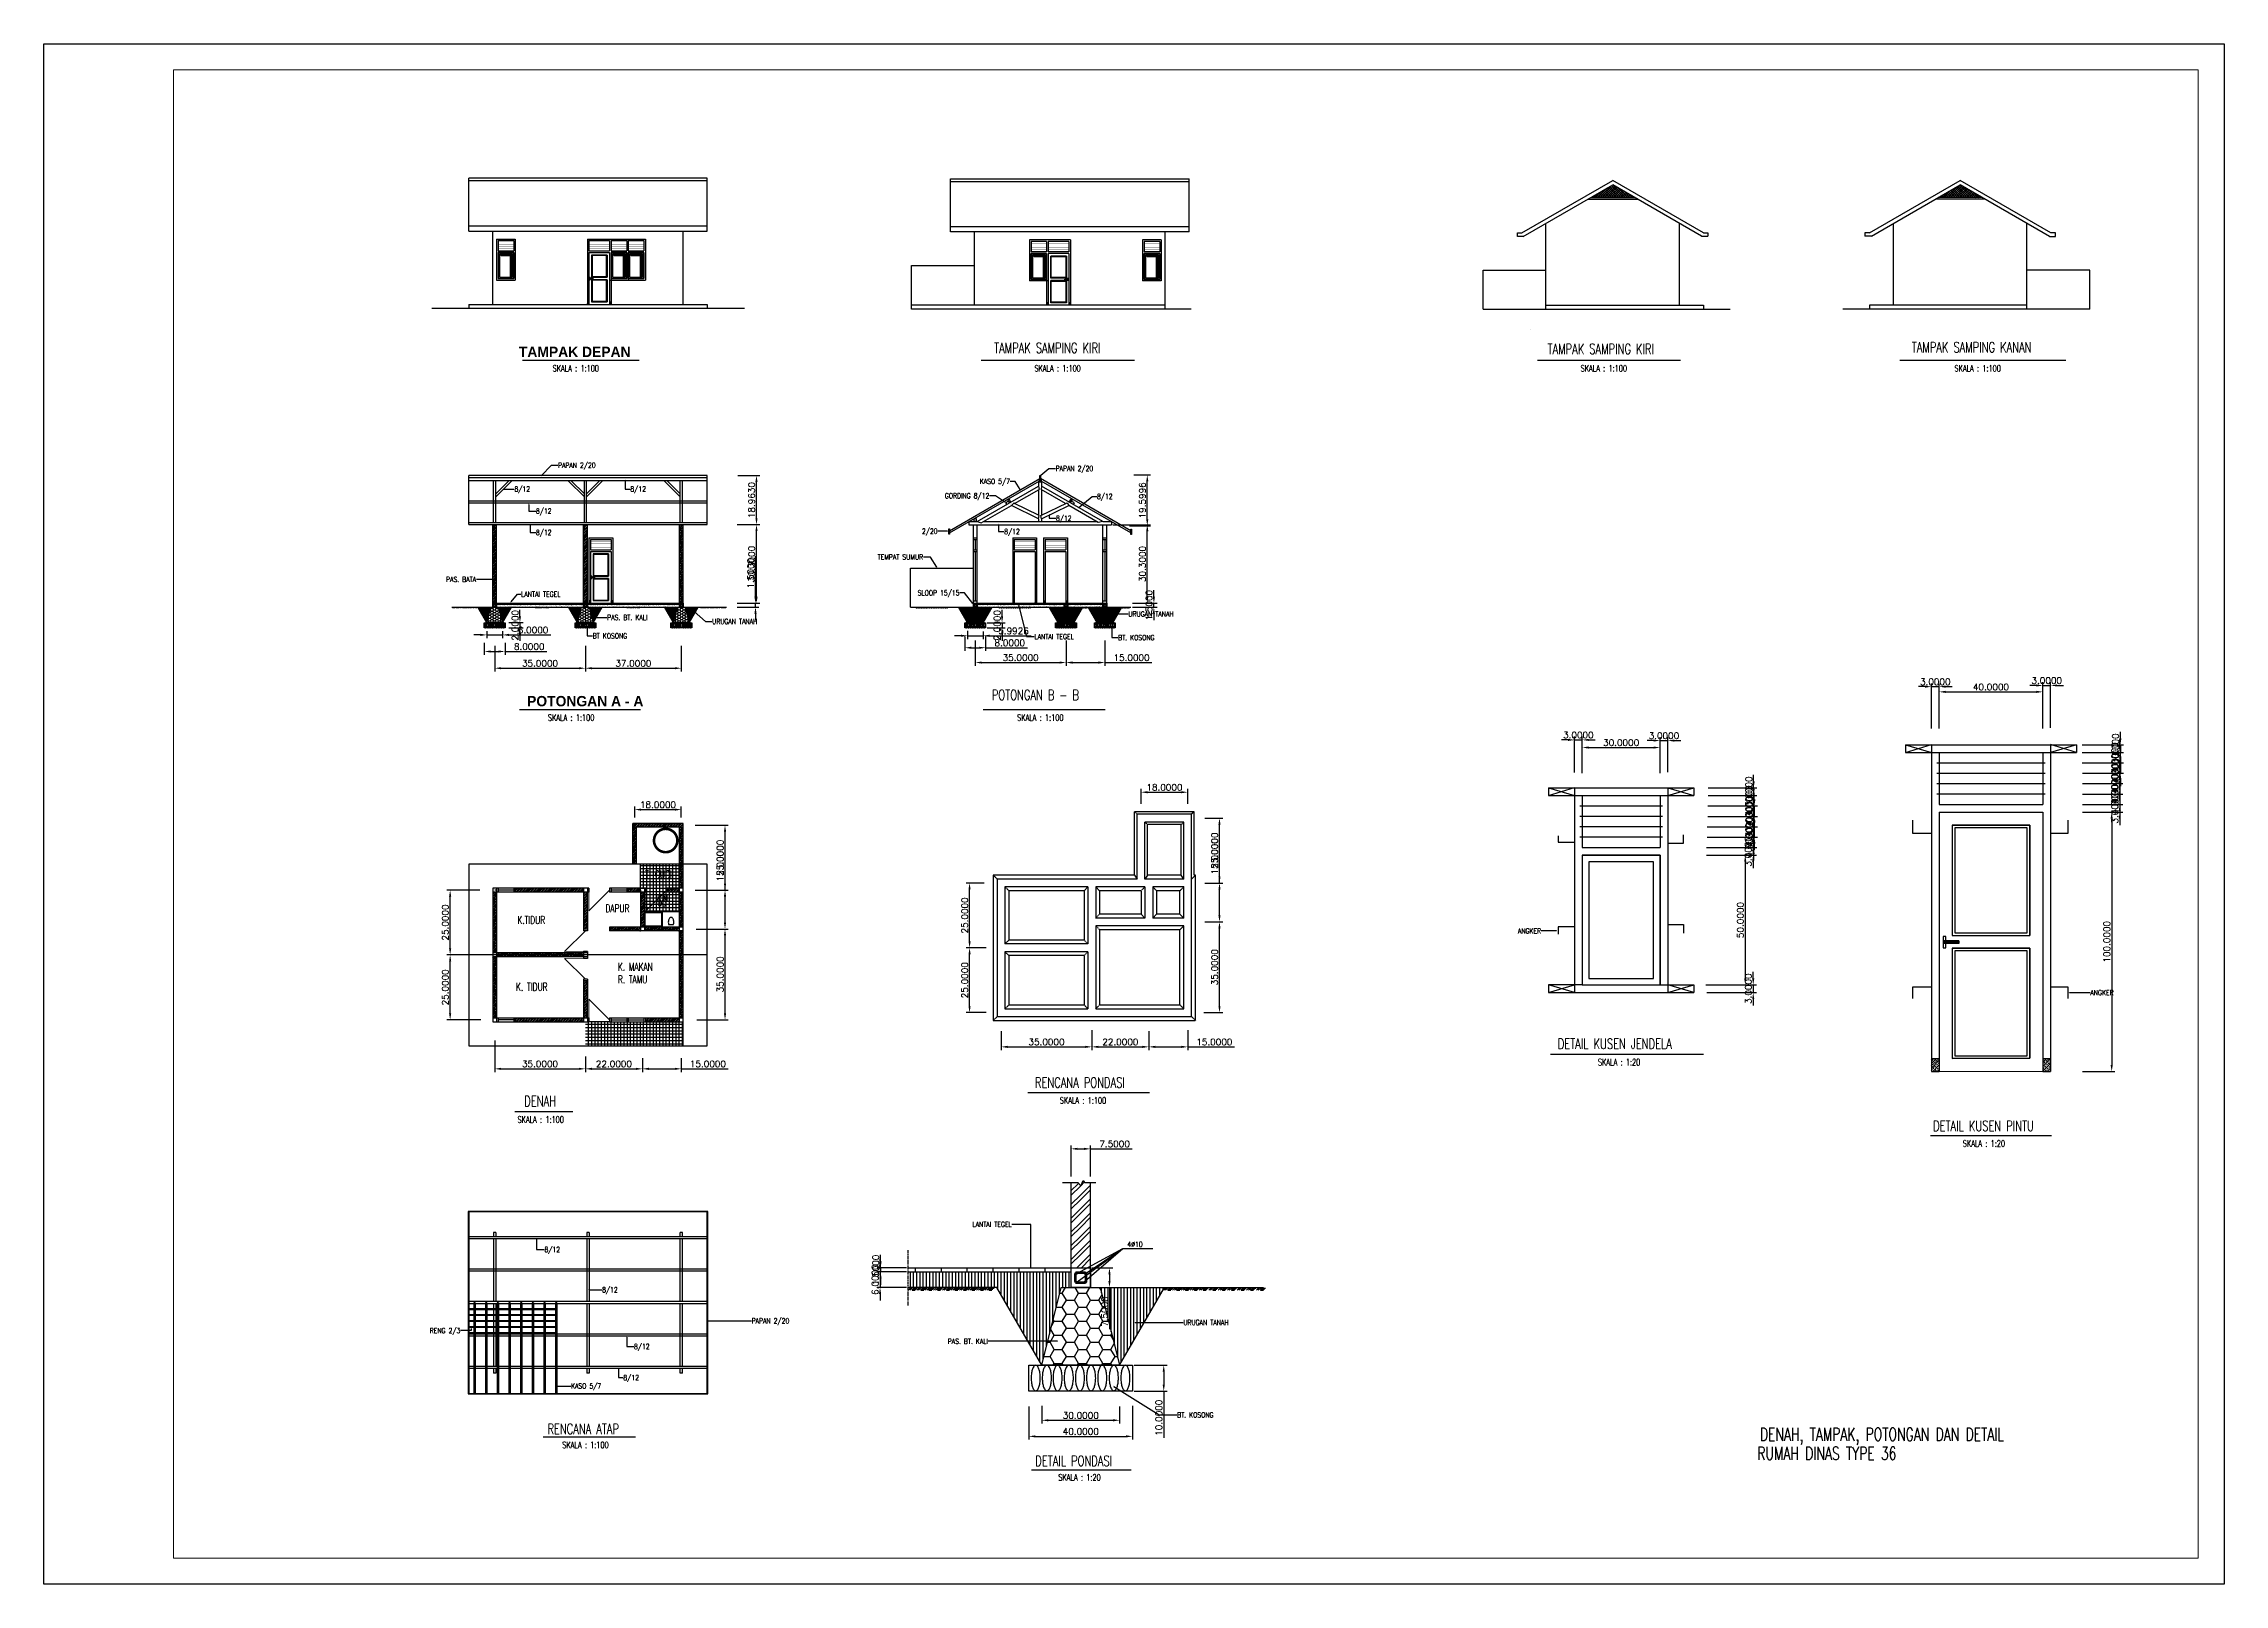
# Model space of a CAD drawing. Header units: metres. Extents: x -50 to 791, y -10 to 584.
import ezdxf
from ezdxf.enums import TextEntityAlignment as Align

# ---------------------------------------------------------------- set-up
doc = ezdxf.new("R2010")
doc.units = ezdxf.units.M
doc.linetypes.add('CENTER', pattern=[2, 1.25, -0.25, 0.25, -0.25])
doc.linetypes.add('HIDDEN', pattern=[0.375, 0.25, -0.125])
doc.layers.get('0').update_dxf_attribs({"linetype": 'CONTINUOUS'})
doc.layers.get('DEFPOINTS').update_dxf_attribs({"linetype": 'CONTINUOUS'})
for name, color, linetype in [('ARSIR', 30, 'CONTINUOUS'), ('ATAP', 14, 'CONTINUOUS'), ('BETON', 2, 'CONTINUOUS'), ('DIM', 7, 'CONTINUOUS'), ('KOP', 7, 'CONTINUOUS'), ('PAS', 4, 'CONTINUOUS'), ('PONDSI', 3, 'CONTINUOUS'), ('TEXT', 5, 'CONTINUOUS')]:
    doc.layers.add(name, color=color, linetype=linetype)
doc.styles.add('BOLD', font='BOLD.SHX', dxfattribs={"height": 50})
doc.styles.add('ROMAND', font='ROMAND.shx', dxfattribs={"width": 0.7})
doc.styles.get("Standard").update_dxf_attribs({"font": 'Simplex.shx'})
doc.dimstyles.get("Standard").update_dxf_attribs({"dimtxt": 0.18, "dimasz": 0.18, "dimexe": 0.18, "dimexo": 0.0625, "dimgap": 0.09, "dimtad": 0, "dimtih": 1, "dimtoh": 1, "dimdec": 4, "dimzin": 0, "dimdsep": 46, "dimtxsty": 'Standard', "dimcen": 0.09, "dimadec": 0, "dimazin": 0, "dimtfac": 1, "dimtdec": 4, "dimtofl": 0, "dimtmove": 0, "dimatfit": 3, "dimfxl": 1, "dimtolj": 1, "dimtzin": 0, "dimarcsym": 0})

msp = doc.modelspace()

# ---------------------------------------------------------------- texts
at = {"style": 'ROMAND', "width": 0.7}
msp.add_text('4%%C10', height=2, dxfattribs=at).set_placement((367.63534, 120.04325))
at = {"layer": 'ARSIR', "color": 5, "style": 'ROMAND', "width": 0.7}
msp.add_text('ANGKER', height=2, dxfattribs=at).set_placement((527.19119, 241.88623), align=Align.MIDDLE_RIGHT)
for s, p in [('ANGKER', (739.0844, 218.11947)), ('BT. KOSONG', (386.82095, 55.24405))]:
    msp.add_text(s, height=2, dxfattribs=at).set_placement(p, align=Align.MIDDLE_LEFT)
at = {"layer": 'DIM', "color": 5, "style": 'ROMAND', "width": 0.7}
for s, p in [('PAPAN 2/20', (147.98218, 421.4812)), ('8/12', (131.18845, 412.33472)), ('8/12', (175.89904, 412.33472)), ('8/12', (139.47626, 403.84156)), ('8/12', (355.89751, 409.44276)), ('8/12', (139.47626, 395.56618)), ('8/12', (320.09995, 395.91422)), ('8/12', (340.06672, 401.04082)), ('LANTAI TEGEL', (133.77121, 371.77159)), ('PAS. BT. KALI', (166.97126, 362.80564)), ('URUGAN TANAH', (368.00088, 364.13548)), ('BT KOSONG', (161.39249, 355.68789)), ('LANTAI TEGEL', (331.78438, 355.39532)), ('BT. KOSONG', (364.06398, 355.01557)), ('8/12', (142.75638, 119.01423)), ('8/12', (165.00262, 103.52368)), ('PAPAN 2/20', (222.66723, 91.54042)), ('URUGAN TANAH', (389.17045, 90.9036)), ('8/12', (177.2966, 81.60308)), ('KASO 5/7', (153.00136, 66.4048)), ('8/12', (173.19861, 69.61982))]:
    msp.add_text(s, height=2, dxfattribs=at).set_placement(p, align=Align.MIDDLE_LEFT)
for s, p in [('PAPAN 2/20', (339.9241, 420.2656)), ('URUGAN TANAH', (207.41742, 361.2583))]:
    msp.add_text(s, height=2, rotation=360, dxfattribs=at).set_placement(p, align=Align.MIDDLE_LEFT)
for s, p in [('KASO 5/7', (322.34449, 415.2814)), ('GORDING 8/12', (314.35778, 409.72758)), ('2/20', (294.39102, 396.05662)), ('TEMPAT SUMUR', (288.81845, 386.0986)), ('PAS. BATA', (116.39571, 377.491)), ('SLOOP 15/15', (302.84003, 372.27877)), ('LANTAI TEGEL', (323.01507, 128.72737)), ('RENG 2/3', (110.30923, 87.76399)), ('PAS. BT. KALI', (313.86059, 83.65404))]:
    msp.add_text(s, height=2, dxfattribs=at).set_placement(p, align=Align.MIDDLE_RIGHT)
at = {"layer": 'TEXT', "style": 'BOLD'}
for s, p in [('TAMPAK DEPAN', (132.89349, 463.23062)), ('POTONGAN A - A', (136.06613, 328.52068))]:
    msp.add_text(s, height=4, dxfattribs=at).set_placement(p)
at = {"layer": 'TEXT', "style": 'ROMAND', "width": 0.7}
for s, height, p in [('TAMPAK SAMPING KIRI', 4, (316.20247, 464.73889)), ('TAMPAK SAMPING KIRI', 4, (529.71448, 464.34859)), ('TAMPAK SAMPING KANAN', 4, (670.17117, 465.02078)), ('SKALA : 1:100', 2.5, (145.88747, 457.62666)), ('SKALA : 1:100', 2.5, (331.75083, 457.62666)), ('SKALA : 1:100', 2.5, (542.43586, 457.62666)), ('SKALA : 1:100', 2.5, (686.66185, 457.62666)), ('POTONGAN B - B', 4, (315.33322, 330.91798)), ('SKALA : 1:100', 2.5, (144.09367, 322.91672)), ('SKALA : 1:100', 2.5, (325.08095, 322.91672)), ('T. CUCI', 3, (181.60359, 262.16288)), ('WC', 2, (186.36469, 251.41611)), ('K.M', 2, (186.36469, 253.61522)), ('K.TIDUR', 3, (132.32669, 244.6264)), ('DAPUR', 3, (166.27058, 249.10505)), ('K. MAKAN', 3, (171.06822, 226.57415)), ('K. TIDUR', 3, (131.81014, 218.83747)), ('R. TAMU', 3, (171.06822, 221.71701)), ('DETAIL KUSEN JENDELA', 4, (533.62034, 196.41266)), ('RENCANA PONDASI', 4, (331.96625, 181.42565)), ('SKALA : 1:20', 2.5, (549.13569, 190.05213)), ('DENAH', 4, (134.98484, 174.24883)), ('SKALA : 1:100', 2.5, (341.55438, 175.28939)), ('SKALA : 1:100', 2.5, (132.3699, 167.90803)), ('DETAIL KUSEN PINTU', 4, (678.40106, 164.72382)), ('SKALA : 1:20', 2.5, (689.85849, 158.68132)), ('RENCANA ATAP', 4, (143.9087, 47.86016)), ('SKALA : 1:100', 2.5, (149.63388, 42.4248)), ('RUMAH DINAS TYPE 36', 5, (610.5727, 37.92667)), ('DENAH, TAMPAK, POTONGAN DAN DETAIL', 5, (611.5563, 45.2991)), ('DETAIL PONDASI', 4, (332.09507, 35.52423)), ('SKALA : 1:20', 2.5, (340.99333, 29.90189))]:
    msp.add_text(s, height=height, dxfattribs=at).set_placement(p)

# ---------------------------------------------------------------- blocks, each defined once
blk = doc.blocks.new('PINTU')
blk.add_line((0, 8), (8, 0))
at = {"const_width": 0.3}
blk.add_lwpolyline([(0, 0), (8, 0)], dxfattribs=at)
blk = doc.blocks.new('*X2')
at = {"color": 0}
for p, q in [((138.4, 353.75), (145.92, 353.75)), ((138.75, 346.58), (138.75, 354.23)), ((140, 347.83), (140, 354.23)), ((141.25, 349.08), (141.25, 354.23)), ((142.5, 350.33), (142.5, 354.23)), ((143.75, 351.58), (143.75, 354.23)), ((145, 352.83), (145, 354.23)), ((145.92, 353.75), (146.4, 353.75)), ((146.25, 354.08), (146.25, 354.23)), ((146.25, 345.95), (146.25, 354.08)), ((147.5, 345.95), (147.5, 353.48)), ((148.75, 345.95), (148.75, 353.48)), ((150, 345.95), (150, 353.48)), ((151.25, 345.95), (151.25, 353.48)), ((137.8, 352.5), (138.4, 352.5)), ((137.8, 351.25), (138.4, 351.25)), ((137.8, 350), (138.4, 350)), ((137.8, 348.75), (138.4, 348.75)), ((137.8, 347.5), (138.4, 347.5)), ((137.8, 346.25), (138.4, 346.25)), ((138.4, 352.5), (144.67, 352.5)), ((138.4, 351.25), (143.42, 351.25)), ((138.4, 350), (142.17, 350)), ((138.4, 348.75), (140.92, 348.75)), ((138.4, 347.5), (139.67, 347.5)), ((138.4, 346.25), (138.42, 346.25)), ((138.42, 346.25), (151.3, 346.25)), ((138.75, 345.95), (138.75, 346.58)), ((139.67, 347.5), (151.3, 347.5)), ((140, 345.95), (140, 347.83)), ((140.92, 348.75), (151.3, 348.75)), ((141.25, 345.95), (141.25, 349.08)), ((142.17, 350), (151.3, 350)), ((142.5, 345.95), (142.5, 350.33)), ((143.42, 351.25), (151.3, 351.25)), ((143.75, 345.95), (143.75, 351.58)), ((144.67, 352.5), (151.3, 352.5)), ((145, 345.95), (145, 352.83))]:
    blk.add_line(p, q, dxfattribs=at)
blk = doc.blocks.new('*X3')
at = {"color": 0}
for p, q in [((136.3, 363.75), (151.3, 363.75)), ((136.3, 362.5), (151.3, 362.5)), ((137.5, 354.98), (137.5, 364.23)), ((138.75, 354.23), (138.75, 364.23)), ((140, 354.23), (140, 364.23)), ((141.25, 354.23), (141.25, 364.23)), ((142.5, 354.23), (142.5, 364.23)), ((143.75, 354.23), (143.75, 364.23)), ((145, 354.23), (145, 364.23)), ((146.25, 354.23), (146.25, 364.23)), ((147.5, 354.98), (147.5, 364.23)), ((148.75, 354.98), (148.75, 364.23)), ((150, 354.98), (150, 364.23)), ((151.25, 354.98), (151.25, 364.23)), ((136.3, 361.25), (151.3, 361.25)), ((136.3, 360), (151.3, 360)), ((136.3, 358.75), (151.3, 358.75)), ((136.3, 357.5), (151.3, 357.5)), ((136.3, 356.25), (151.3, 356.25)), ((136.3, 355), (151.3, 355))]:
    blk.add_line(p, q, dxfattribs=at)
blk = doc.blocks.new('*X4')
at = {"color": 0}
for p, q in [((116.25, 294.23), (116.25, 303.48)), ((117.5, 294.23), (117.5, 303.48)), ((118.75, 294.23), (118.75, 303.48)), ((120, 294.23), (120, 303.48)), ((121.25, 294.23), (121.25, 303.48)), ((122.5, 294.23), (122.5, 303.48)), ((123.75, 294.23), (123.75, 303.48)), ((125, 294.23), (125, 303.48)), ((126.25, 294.23), (126.25, 303.48)), ((127.5, 294.23), (127.5, 303.48)), ((128.75, 294.23), (128.75, 303.48)), ((130, 294.23), (130, 303.48)), ((131.25, 294.23), (131.25, 303.48)), ((132.5, 294.23), (132.5, 303.48)), ((133.75, 294.23), (133.75, 303.48)), ((135, 294.23), (135, 303.48)), ((136.25, 294.23), (136.25, 303.48)), ((137.5, 294.23), (137.5, 303.48)), ((138.75, 294.23), (138.75, 303.48)), ((140, 294.23), (140, 303.48)), ((141.25, 294.23), (141.25, 303.48)), ((142.5, 294.23), (142.5, 303.48)), ((143.75, 294.23), (143.75, 303.48)), ((145, 294.23), (145, 303.48)), ((146.25, 294.23), (146.25, 303.48)), ((147.5, 294.23), (147.5, 303.48)), ((148.75, 294.23), (148.75, 303.48)), ((150, 294.23), (150, 303.48)), ((151.25, 294.23), (151.25, 303.48)), ((152.5, 294.23), (152.5, 303.48)), ((115.05, 302.5), (152.8, 302.5)), ((115.05, 301.25), (152.8, 301.25)), ((115.05, 300), (152.8, 300)), ((115.05, 298.75), (152.8, 298.75)), ((115.05, 297.5), (152.8, 297.5)), ((115.05, 296.25), (152.8, 296.25)), ((115.05, 295), (152.8, 295))]:
    blk.add_line(p, q, dxfattribs=at)
blk = doc.blocks.new('*X5')
at = {"color": 0}
for p, q in [((215.89, 340.34), (216.28, 340.73)), ((215.89, 340.69), (215.93, 340.73)), ((215.89, 339.99), (216.49, 340.59)), ((215.89, 340.52), (215.89, 340.52)), ((215.89, 340.16), (215.93, 340.21)), ((215.89, 339.81), (215.98, 339.9)), ((215.93, 340.56), (216.02, 340.65)), ((215.98, 340.25), (216.07, 340.34)), ((215.99, 339.73), (216.49, 340.23)), ((216.02, 339.94), (216.11, 340.03)), ((216.07, 340.69), (216.1, 340.73)), ((216.11, 340.38), (216.2, 340.47)), ((216.15, 340.07), (216.24, 340.16)), ((216.2, 339.76), (216.29, 339.85)), ((216.24, 340.52), (216.33, 340.6)), ((216.29, 340.21), (216.37, 340.3)), ((216.33, 339.9), (216.42, 339.99)), ((216.34, 339.73), (216.49, 339.88)), ((216.37, 340.65), (216.46, 340.73)), ((216.42, 340.34), (216.49, 340.41)), ((216.46, 340.03), (216.49, 340.05)), ((224.49, 340.45), (224.76, 340.73)), ((224.49, 340.1), (225.09, 340.7)), ((224.49, 340.63), (224.51, 340.65)), ((224.49, 339.75), (225.09, 340.35)), ((224.49, 340.28), (224.55, 340.34)), ((224.51, 339.94), (224.59, 340.03)), ((224.55, 340.69), (224.59, 340.73)), ((224.59, 340.38), (224.68, 340.47)), ((224.64, 340.07), (224.73, 340.16)), ((224.68, 339.76), (224.77, 339.85)), ((224.73, 340.52), (224.82, 340.6)), ((224.77, 340.21), (224.86, 340.3)), ((224.82, 339.73), (225.09, 339.99)), ((224.82, 339.9), (224.9, 339.99)), ((224.86, 340.65), (224.94, 340.73)), ((224.9, 340.34), (224.99, 340.43)), ((224.95, 340.03), (225.04, 340.12)), ((225.04, 340.47), (225.09, 340.52)), ((225.08, 340.16), (225.09, 340.17)), ((225, 339.73), (225.08, 339.81))]:
    blk.add_line(p, q, dxfattribs=at)
blk = doc.blocks.new('*D31')
at = {"color": 0, "linetype": 'ByBlock'}
for p, q in [((308.95, 353.92), (308.95, 344.16)), ((343.95, 353.92), (343.95, 344.16)), ((311.45, 345.41), (341.45, 345.41))]:
    blk.add_line(p, q, dxfattribs=at)
for points in [[(311.45, 345.82), (311.45, 344.99), (308.95, 345.41)], [(341.45, 345.82), (341.45, 344.99), (343.95, 345.41)]]:
    blk.add_solid(points, dxfattribs=at)
at = {"layer": 'DEFPOINTS', "color": 0, "linetype": 'ByBlock'}
for p in [(308.95, 354.55), (343.95, 354.55), (343.95, 345.41)]:
    blk.add_point(p, dxfattribs=at)
at = {"color": 0, "linetype": 'ByBlock', "insert": (326.45, 347.28), "char_height": 2.5, "attachment_point": 5}
blk.add_mtext('\\A1;35.0000', dxfattribs=at)
blk = doc.blocks.new('*D32')
at = {"color": 0, "linetype": 'ByBlock'}
for p, q in [((343.95, 353.92), (343.95, 344.16)), ((358.95, 353.92), (358.95, 344.16)), ((346.45, 345.41), (356.45, 345.41)), ((358.95, 345.41), (376.99, 345.41))]:
    blk.add_line(p, q, dxfattribs=at)
for points in [[(346.45, 345.82), (346.45, 344.99), (343.95, 345.41)], [(356.45, 345.82), (356.45, 344.99), (358.95, 345.41)]]:
    blk.add_solid(points, dxfattribs=at)
at = {"layer": 'DEFPOINTS', "color": 0, "linetype": 'ByBlock'}
for p in [(343.95, 354.55), (358.95, 354.55), (358.95, 345.41)]:
    blk.add_point(p, dxfattribs=at)
at = {"color": 0, "linetype": 'ByBlock', "insert": (369.22, 347.28), "char_height": 2.5, "attachment_point": 5}
blk.add_mtext('\\A1;15.0000', dxfattribs=at)
blk = doc.blocks.new('*D33')
at = {"color": 0, "linetype": 'ByBlock'}
for p, q in [((377.84, 370.77), (377.84, 373.27)), ((369.58, 368.27), (379.09, 368.27)), ((369.58, 366.77), (379.09, 366.77)), ((377.84, 366.77), (377.84, 368.27)), ((377.84, 364.27), (377.84, 361.77))]:
    blk.add_line(p, q, dxfattribs=at)
for points in [[(377.42, 370.77), (378.25, 370.77), (377.84, 368.27)], [(377.42, 364.27), (378.25, 364.27), (377.84, 366.77)]]:
    blk.add_solid(points, dxfattribs=at)
at = {"layer": 'DEFPOINTS', "color": 0, "linetype": 'ByBlock'}
for p in [(368.95, 368.27), (368.95, 366.77), (377.84, 368.27)]:
    blk.add_point(p, dxfattribs=at)
at = {"color": 0, "linetype": 'ByBlock', "insert": (375.96, 367.52), "char_height": 2.5, "attachment_point": 5, "rotation": 90}
blk.add_mtext('\\A1;1.5000', dxfattribs=at)
blk = doc.blocks.new('*D34')
at = {"color": 0, "linetype": 'ByBlock'}
for p, q in [((362.05, 398.57), (376.54, 398.57)), ((375.29, 370.77), (375.29, 396.07)), ((369.58, 368.27), (376.54, 368.27))]:
    blk.add_line(p, q, dxfattribs=at)
for points in [[(374.88, 396.07), (375.71, 396.07), (375.29, 398.57)], [(374.88, 370.77), (375.71, 370.77), (375.29, 368.27)]]:
    blk.add_solid(points, dxfattribs=at)
at = {"layer": 'DEFPOINTS', "color": 0, "linetype": 'ByBlock'}
for p in [(361.43, 398.57), (375.29, 398.57), (368.95, 368.27)]:
    blk.add_point(p, dxfattribs=at)
at = {"color": 0, "linetype": 'ByBlock', "insert": (373.42, 383.42), "char_height": 2.5, "attachment_point": 5, "rotation": 90}
blk.add_mtext('\\A1;30.3000', dxfattribs=at)
blk = doc.blocks.new('*D35')
at = {"color": 0, "linetype": 'ByBlock'}
for p, q in [((370.08, 417.75), (376.54, 417.75)), ((375.29, 400.65), (375.29, 415.25)), ((368.44, 398.15), (376.54, 398.15))]:
    blk.add_line(p, q, dxfattribs=at)
for points in [[(374.88, 415.25), (375.71, 415.25), (375.29, 417.75)], [(374.88, 400.65), (375.71, 400.65), (375.29, 398.15)]]:
    blk.add_solid(points, dxfattribs=at)
at = {"layer": 'DEFPOINTS', "color": 0, "linetype": 'ByBlock'}
for p in [(369.45, 417.75), (375.29, 417.75), (367.82, 398.15)]:
    blk.add_point(p, dxfattribs=at)
at = {"color": 0, "linetype": 'ByBlock', "insert": (373.42, 407.95), "char_height": 2.5, "attachment_point": 5, "rotation": 90}
blk.add_mtext('\\A1;19.5996', dxfattribs=at)
blk = doc.blocks.new('*D36')
at = {"color": 0, "linetype": 'ByBlock'}
for p, q in [((123.56, 351.89), (123.56, 341.97)), ((158.56, 351.89), (158.56, 341.97)), ((126.06, 343.22), (156.06, 343.22))]:
    blk.add_line(p, q, dxfattribs=at)
for points in [[(126.06, 343.63), (126.06, 342.8), (123.56, 343.22)], [(156.06, 343.63), (156.06, 342.8), (158.56, 343.22)]]:
    blk.add_solid(points, dxfattribs=at)
at = {"layer": 'DEFPOINTS', "color": 0, "linetype": 'ByBlock'}
for p in [(123.56, 352.51), (158.56, 352.51), (158.56, 343.22)]:
    blk.add_point(p, dxfattribs=at)
at = {"color": 0, "linetype": 'ByBlock', "insert": (141.06, 345.09), "char_height": 2.5, "attachment_point": 5}
blk.add_mtext('\\A1;35.0000', dxfattribs=at)
blk = doc.blocks.new('*D37')
at = {"color": 0, "linetype": 'ByBlock'}
for p, q in [((158.56, 351.89), (158.56, 341.97)), ((195.56, 351.89), (195.56, 341.97)), ((161.06, 343.22), (193.06, 343.22))]:
    blk.add_line(p, q, dxfattribs=at)
for points in [[(161.06, 343.63), (161.06, 342.8), (158.56, 343.22)], [(193.06, 343.63), (193.06, 342.8), (195.56, 343.22)]]:
    blk.add_solid(points, dxfattribs=at)
at = {"layer": 'DEFPOINTS', "color": 0, "linetype": 'ByBlock'}
for p in [(158.56, 352.51), (195.56, 352.51), (195.56, 343.22)]:
    blk.add_point(p, dxfattribs=at)
at = {"color": 0, "linetype": 'ByBlock', "insert": (177.06, 345.09), "char_height": 2.5, "attachment_point": 5}
blk.add_mtext('\\A1;37.0000', dxfattribs=at)
blk = doc.blocks.new('*D38')
at = {"color": 0, "linetype": 'ByBlock'}
for p, q in [((224.17, 370.79), (224.17, 386.44)), ((217.16, 368.29), (225.42, 368.29)), ((217.16, 366.79), (225.42, 366.79)), ((224.17, 366.79), (224.17, 368.29)), ((224.17, 364.29), (224.17, 361.79))]:
    blk.add_line(p, q, dxfattribs=at)
for points in [[(223.75, 370.79), (224.59, 370.79), (224.17, 368.29)], [(223.75, 364.29), (224.59, 364.29), (224.17, 366.79)]]:
    blk.add_solid(points, dxfattribs=at)
at = {"layer": 'DEFPOINTS', "color": 0, "linetype": 'ByBlock'}
for p in [(216.54, 368.29), (216.54, 366.79), (224.17, 368.29)]:
    blk.add_point(p, dxfattribs=at)
at = {"color": 0, "linetype": 'ByBlock', "insert": (222.29, 379.86), "char_height": 2.5, "attachment_point": 5, "rotation": 90}
blk.add_mtext('\\A1;1.5000', dxfattribs=at)
blk = doc.blocks.new('*D39')
at = {"color": 0, "linetype": 'ByBlock'}
for p, q in [((217.16, 398.59), (225.8, 398.59)), ((224.55, 370.79), (224.55, 396.09)), ((217.16, 368.29), (225.8, 368.29))]:
    blk.add_line(p, q, dxfattribs=at)
for points in [[(224.13, 396.09), (224.97, 396.09), (224.55, 398.59)], [(224.13, 370.79), (224.97, 370.79), (224.55, 368.29)]]:
    blk.add_solid(points, dxfattribs=at)
at = {"layer": 'DEFPOINTS', "color": 0, "linetype": 'ByBlock'}
for p in [(216.54, 398.59), (224.55, 398.59), (216.54, 368.29)]:
    blk.add_point(p, dxfattribs=at)
at = {"color": 0, "linetype": 'ByBlock', "insert": (222.67, 383.44), "char_height": 2.5, "attachment_point": 5, "rotation": 90}
blk.add_mtext('\\A1;30.3000', dxfattribs=at)
blk = doc.blocks.new('*D40')
at = {"color": 0, "linetype": 'ByBlock'}
for p, q in [((217.38, 417.55), (225.8, 417.55)), ((224.55, 401.09), (224.55, 415.05)), ((217.16, 398.59), (225.8, 398.59))]:
    blk.add_line(p, q, dxfattribs=at)
for points in [[(224.13, 415.05), (224.97, 415.05), (224.55, 417.55)], [(224.13, 401.09), (224.97, 401.09), (224.55, 398.59)]]:
    blk.add_solid(points, dxfattribs=at)
at = {"layer": 'DEFPOINTS', "color": 0, "linetype": 'ByBlock'}
for p in [(216.75, 417.55), (224.55, 417.55), (216.54, 398.59)]:
    blk.add_point(p, dxfattribs=at)
at = {"color": 0, "linetype": 'ByBlock', "insert": (222.67, 408.07), "char_height": 2.5, "attachment_point": 5, "rotation": 90}
blk.add_mtext('\\A1;18.9630', dxfattribs=at)
blk = doc.blocks.new('*D41')
at = {"color": 0, "linetype": 'ByBlock'}
for p, q in [((177.56, 285.69), (177.56, 289.94)), ((180.06, 288.69), (193.06, 288.69)), ((195.56, 285.69), (195.56, 289.94))]:
    blk.add_line(p, q, dxfattribs=at)
for points in [[(180.06, 289.11), (180.06, 288.28), (177.56, 288.69)], [(193.06, 289.11), (193.06, 288.28), (195.56, 288.69)]]:
    blk.add_solid(points, dxfattribs=at)
at = {"layer": 'DEFPOINTS', "color": 0, "linetype": 'ByBlock'}
for p in [(195.56, 288.69), (177.56, 285.06), (195.56, 285.06)]:
    blk.add_point(p, dxfattribs=at)
at = {"color": 0, "linetype": 'ByBlock', "insert": (186.56, 290.57), "char_height": 2.5, "attachment_point": 5}
blk.add_mtext('\\A1;18.0000', dxfattribs=at)
blk = doc.blocks.new('*D42')
at = {"color": 0, "linetype": 'ByBlock'}
for p, q in [((201.23, 242.65), (213.66, 242.65)), ((212.41, 210.15), (212.41, 240.15)), ((201.54, 207.65), (213.66, 207.65))]:
    blk.add_line(p, q, dxfattribs=at)
for points in [[(211.99, 240.15), (212.83, 240.15), (212.41, 242.65)], [(211.99, 210.15), (212.83, 210.15), (212.41, 207.65)]]:
    blk.add_solid(points, dxfattribs=at)
at = {"layer": 'DEFPOINTS', "color": 0, "linetype": 'ByBlock'}
for p in [(200.6, 242.65), (212.41, 242.65), (200.91, 207.65)]:
    blk.add_point(p, dxfattribs=at)
at = {"color": 0, "linetype": 'ByBlock', "insert": (210.53, 225.15), "char_height": 2.5, "attachment_point": 5, "rotation": 90}
blk.add_mtext('\\A1;35.0000', dxfattribs=at)
blk = doc.blocks.new('*D43')
at = {"color": 0, "linetype": 'ByBlock'}
for p, q in [((212.41, 257.65), (212.41, 275.69)), ((200.92, 257.65), (213.66, 257.65)), ((212.41, 245.15), (212.41, 255.15)), ((201.23, 242.65), (213.66, 242.65))]:
    blk.add_line(p, q, dxfattribs=at)
for points in [[(211.99, 255.15), (212.83, 255.15), (212.41, 257.65)], [(211.99, 245.15), (212.83, 245.15), (212.41, 242.65)]]:
    blk.add_solid(points, dxfattribs=at)
at = {"layer": 'DEFPOINTS', "color": 0, "linetype": 'ByBlock'}
for p in [(200.29, 257.65), (212.41, 257.65), (200.6, 242.65)]:
    blk.add_point(p, dxfattribs=at)
at = {"color": 0, "linetype": 'ByBlock', "insert": (210.53, 267.92), "char_height": 2.5, "attachment_point": 5, "rotation": 90}
blk.add_mtext('\\A1;15.0000', dxfattribs=at)
blk = doc.blocks.new('*D44')
at = {"color": 0, "linetype": 'ByBlock'}
for p, q in [((200.96, 282.65), (213.66, 282.65)), ((212.41, 260.15), (212.41, 280.15)), ((200.92, 257.65), (213.66, 257.65))]:
    blk.add_line(p, q, dxfattribs=at)
for points in [[(211.99, 280.15), (212.83, 280.15), (212.41, 282.65)], [(211.99, 260.15), (212.83, 260.15), (212.41, 257.65)]]:
    blk.add_solid(points, dxfattribs=at)
at = {"layer": 'DEFPOINTS', "color": 0, "linetype": 'ByBlock'}
for p in [(200.34, 282.65), (212.41, 282.65), (200.29, 257.65)]:
    blk.add_point(p, dxfattribs=at)
at = {"color": 0, "linetype": 'ByBlock', "insert": (210.53, 270.15), "char_height": 2.5, "attachment_point": 5, "rotation": 90}
blk.add_mtext('\\A1;25.0000', dxfattribs=at)
blk = doc.blocks.new('*D45')
at = {"color": 0, "linetype": 'ByBlock'}
for p, q in [((123.56, 199.67), (123.56, 187.47)), ((158.56, 193.48), (158.56, 187.47)), ((126.06, 188.72), (156.06, 188.72))]:
    blk.add_line(p, q, dxfattribs=at)
for points in [[(126.06, 189.14), (126.06, 188.3), (123.56, 188.72)], [(156.06, 189.14), (156.06, 188.3), (158.56, 188.72)]]:
    blk.add_solid(points, dxfattribs=at)
at = {"layer": 'DEFPOINTS', "color": 0, "linetype": 'ByBlock'}
for p in [(123.56, 200.29), (158.56, 194.1), (158.56, 188.72)]:
    blk.add_point(p, dxfattribs=at)
at = {"color": 0, "linetype": 'ByBlock', "insert": (141.06, 190.6), "char_height": 2.5, "attachment_point": 5}
blk.add_mtext('\\A1;35.0000', dxfattribs=at)
blk = doc.blocks.new('*D46')
at = {"color": 0, "linetype": 'ByBlock'}
for p, q in [((158.56, 193.48), (158.56, 187.47)), ((161.06, 188.72), (178.06, 188.72)), ((180.56, 192.86), (180.56, 187.47))]:
    blk.add_line(p, q, dxfattribs=at)
for points in [[(161.06, 189.14), (161.06, 188.3), (158.56, 188.72)], [(178.06, 189.14), (178.06, 188.3), (180.56, 188.72)]]:
    blk.add_solid(points, dxfattribs=at)
at = {"layer": 'DEFPOINTS', "color": 0, "linetype": 'ByBlock'}
for p in [(158.56, 194.1), (180.56, 193.48), (180.56, 188.72)]:
    blk.add_point(p, dxfattribs=at)
at = {"color": 0, "linetype": 'ByBlock', "insert": (169.56, 190.6), "char_height": 2.5, "attachment_point": 5}
blk.add_mtext('\\A1;22.0000', dxfattribs=at)
blk = doc.blocks.new('*D47')
at = {"color": 0, "linetype": 'ByBlock'}
for p, q in [((180.56, 192.86), (180.56, 187.47)), ((183.06, 188.72), (193.06, 188.72)), ((195.56, 192.86), (195.56, 187.47)), ((195.56, 188.72), (213.59, 188.72))]:
    blk.add_line(p, q, dxfattribs=at)
for points in [[(183.06, 189.14), (183.06, 188.3), (180.56, 188.72)], [(193.06, 189.14), (193.06, 188.3), (195.56, 188.72)]]:
    blk.add_solid(points, dxfattribs=at)
at = {"layer": 'DEFPOINTS', "color": 0, "linetype": 'ByBlock'}
for p in [(180.56, 193.48), (195.56, 193.48), (195.56, 188.72)]:
    blk.add_point(p, dxfattribs=at)
at = {"color": 0, "linetype": 'ByBlock', "insert": (205.82, 190.6), "char_height": 2.5, "attachment_point": 5}
blk.add_mtext('\\A1;15.0000', dxfattribs=at)
blk = doc.blocks.new('*D48')
at = {"color": 0, "linetype": 'ByBlock'}
for p, q in [((118.16, 232.65), (105.13, 232.65)), ((106.38, 210.15), (106.38, 230.15)), ((118.16, 207.65), (105.13, 207.65))]:
    blk.add_line(p, q, dxfattribs=at)
for points in [[(105.97, 230.15), (106.8, 230.15), (106.38, 232.65)], [(105.97, 210.15), (106.8, 210.15), (106.38, 207.65)]]:
    blk.add_solid(points, dxfattribs=at)
at = {"layer": 'DEFPOINTS', "color": 0, "linetype": 'ByBlock'}
for p in [(106.38, 232.65), (118.78, 232.65), (118.78, 207.65)]:
    blk.add_point(p, dxfattribs=at)
at = {"color": 0, "linetype": 'ByBlock', "insert": (104.51, 220.15), "char_height": 2.5, "attachment_point": 5, "rotation": 90}
blk.add_mtext('\\A1;25.0000', dxfattribs=at)
blk = doc.blocks.new('*D49')
at = {"color": 0, "linetype": 'ByBlock'}
for p, q in [((117.85, 257.65), (105.13, 257.65)), ((106.38, 235.15), (106.38, 255.15)), ((118.16, 232.65), (105.13, 232.65))]:
    blk.add_line(p, q, dxfattribs=at)
for points in [[(105.97, 255.15), (106.8, 255.15), (106.38, 257.65)], [(105.97, 235.15), (106.8, 235.15), (106.38, 232.65)]]:
    blk.add_solid(points, dxfattribs=at)
at = {"layer": 'DEFPOINTS', "color": 0, "linetype": 'ByBlock'}
for p in [(106.38, 257.65), (118.47, 257.65), (118.78, 232.65)]:
    blk.add_point(p, dxfattribs=at)
at = {"color": 0, "linetype": 'ByBlock', "insert": (104.51, 245.15), "char_height": 2.5, "attachment_point": 5, "rotation": 90}
blk.add_mtext('\\A1;25.0000', dxfattribs=at)
blk = doc.blocks.new('*D50')
at = {"color": 0, "linetype": 'ByBlock'}
for p, q in [((313.14, 235.39), (305.49, 235.39)), ((306.74, 212.89), (306.74, 232.89)), ((313.14, 210.39), (305.49, 210.39))]:
    blk.add_line(p, q, dxfattribs=at)
for points in [[(306.33, 232.89), (307.16, 232.89), (306.74, 235.39)], [(306.33, 212.89), (307.16, 212.89), (306.74, 210.39)]]:
    blk.add_solid(points, dxfattribs=at)
at = {"layer": 'DEFPOINTS', "color": 0, "linetype": 'ByBlock'}
for p in [(306.74, 235.39), (313.77, 235.39), (313.77, 210.39)]:
    blk.add_point(p, dxfattribs=at)
at = {"color": 0, "linetype": 'ByBlock', "insert": (304.87, 222.89), "char_height": 2.5, "attachment_point": 5, "rotation": 90}
blk.add_mtext('\\A1;25.0000', dxfattribs=at)
blk = doc.blocks.new('*D51')
at = {"color": 0, "linetype": 'ByBlock'}
for p, q in [((312.36, 260.39), (305.49, 260.39)), ((306.74, 237.89), (306.74, 257.89)), ((312.2, 235.39), (305.49, 235.39))]:
    blk.add_line(p, q, dxfattribs=at)
for points in [[(306.33, 257.89), (307.16, 257.89), (306.74, 260.39)], [(306.33, 237.89), (307.16, 237.89), (306.74, 235.39)]]:
    blk.add_solid(points, dxfattribs=at)
at = {"layer": 'DEFPOINTS', "color": 0, "linetype": 'ByBlock'}
for p in [(306.74, 260.39), (312.99, 260.39), (312.82, 235.39)]:
    blk.add_point(p, dxfattribs=at)
at = {"color": 0, "linetype": 'ByBlock', "insert": (304.87, 247.89), "char_height": 2.5, "attachment_point": 5, "rotation": 90}
blk.add_mtext('\\A1;25.0000', dxfattribs=at)
blk = doc.blocks.new('*D52')
at = {"color": 0, "linetype": 'ByBlock'}
for p, q in [((397.52, 245.39), (404.39, 245.39)), ((403.14, 212.89), (403.14, 242.89)), ((397.13, 210.39), (404.39, 210.39))]:
    blk.add_line(p, q, dxfattribs=at)
for points in [[(402.73, 242.89), (403.56, 242.89), (403.14, 245.39)], [(402.73, 212.89), (403.56, 212.89), (403.14, 210.39)]]:
    blk.add_solid(points, dxfattribs=at)
at = {"layer": 'DEFPOINTS', "color": 0, "linetype": 'ByBlock'}
for p in [(396.9, 245.39), (403.14, 245.39), (396.51, 210.39)]:
    blk.add_point(p, dxfattribs=at)
at = {"color": 0, "linetype": 'ByBlock', "insert": (401.27, 227.89), "char_height": 2.5, "attachment_point": 5, "rotation": 90}
blk.add_mtext('\\A1;35.0000', dxfattribs=at)
blk = doc.blocks.new('*D53')
at = {"color": 0, "linetype": 'ByBlock'}
for p, q in [((403.14, 260.39), (403.14, 278.42)), ((397.52, 260.39), (404.39, 260.39)), ((403.14, 247.89), (403.14, 257.89)), ((397.52, 245.39), (404.39, 245.39))]:
    blk.add_line(p, q, dxfattribs=at)
for points in [[(402.73, 257.89), (403.56, 257.89), (403.14, 260.39)], [(402.73, 247.89), (403.56, 247.89), (403.14, 245.39)]]:
    blk.add_solid(points, dxfattribs=at)
at = {"layer": 'DEFPOINTS', "color": 0, "linetype": 'ByBlock'}
for p in [(396.9, 260.39), (403.14, 260.39), (396.9, 245.39)]:
    blk.add_point(p, dxfattribs=at)
at = {"color": 0, "linetype": 'ByBlock', "insert": (401.27, 270.66), "char_height": 2.5, "attachment_point": 5, "rotation": 90}
blk.add_mtext('\\A1;15.0000', dxfattribs=at)
blk = doc.blocks.new('*D54')
at = {"color": 0, "linetype": 'ByBlock'}
for p, q in [((397.52, 285.39), (404.39, 285.39)), ((403.14, 262.89), (403.14, 282.89)), ((397.52, 260.39), (404.39, 260.39))]:
    blk.add_line(p, q, dxfattribs=at)
for points in [[(402.73, 282.89), (403.56, 282.89), (403.14, 285.39)], [(402.73, 262.89), (403.56, 262.89), (403.14, 260.39)]]:
    blk.add_solid(points, dxfattribs=at)
at = {"layer": 'DEFPOINTS', "color": 0, "linetype": 'ByBlock'}
for p in [(396.9, 285.39), (403.14, 285.39), (396.9, 260.39)]:
    blk.add_point(p, dxfattribs=at)
at = {"color": 0, "linetype": 'ByBlock', "insert": (401.27, 272.89), "char_height": 2.5, "attachment_point": 5, "rotation": 90}
blk.add_mtext('\\A1;25.0000', dxfattribs=at)
blk = doc.blocks.new('*D55')
at = {"color": 0, "linetype": 'ByBlock'}
for p, q in [((318.9, 203.19), (318.9, 195.94)), ((353.9, 203.58), (353.9, 195.94)), ((321.4, 197.19), (351.4, 197.19))]:
    blk.add_line(p, q, dxfattribs=at)
for points in [[(321.4, 197.61), (321.4, 196.78), (318.9, 197.19)], [(351.4, 197.61), (351.4, 196.78), (353.9, 197.19)]]:
    blk.add_solid(points, dxfattribs=at)
at = {"layer": 'DEFPOINTS', "color": 0, "linetype": 'ByBlock'}
for p in [(318.9, 203.82), (353.9, 204.21), (353.9, 197.19)]:
    blk.add_point(p, dxfattribs=at)
at = {"color": 0, "linetype": 'ByBlock', "insert": (336.4, 199.07), "char_height": 2.5, "attachment_point": 5}
blk.add_mtext('\\A1;35.0000', dxfattribs=at)
blk = doc.blocks.new('*D56')
at = {"color": 0, "linetype": 'ByBlock'}
for p, q in [((353.9, 203.58), (353.9, 195.94)), ((375.9, 203.19), (375.9, 195.94)), ((356.4, 197.19), (373.4, 197.19))]:
    blk.add_line(p, q, dxfattribs=at)
for points in [[(356.4, 197.61), (356.4, 196.78), (353.9, 197.19)], [(373.4, 197.61), (373.4, 196.78), (375.9, 197.19)]]:
    blk.add_solid(points, dxfattribs=at)
at = {"layer": 'DEFPOINTS', "color": 0, "linetype": 'ByBlock'}
for p in [(353.9, 204.21), (375.9, 203.82), (375.9, 197.19)]:
    blk.add_point(p, dxfattribs=at)
at = {"color": 0, "linetype": 'ByBlock', "insert": (364.9, 199.07), "char_height": 2.5, "attachment_point": 5}
blk.add_mtext('\\A1;22.0000', dxfattribs=at)
blk = doc.blocks.new('*D57')
at = {"color": 0, "linetype": 'ByBlock'}
for p, q in [((375.9, 203.19), (375.9, 195.94)), ((390.9, 203.58), (390.9, 195.94)), ((378.4, 197.19), (388.4, 197.19)), ((390.9, 197.19), (408.93, 197.19))]:
    blk.add_line(p, q, dxfattribs=at)
for points in [[(378.4, 197.61), (378.4, 196.78), (375.9, 197.19)], [(388.4, 197.61), (388.4, 196.78), (390.9, 197.19)]]:
    blk.add_solid(points, dxfattribs=at)
at = {"layer": 'DEFPOINTS', "color": 0, "linetype": 'ByBlock'}
for p in [(375.9, 203.82), (390.9, 204.21), (390.9, 197.19)]:
    blk.add_point(p, dxfattribs=at)
at = {"color": 0, "linetype": 'ByBlock', "insert": (401.17, 199.07), "char_height": 2.5, "attachment_point": 5}
blk.add_mtext('\\A1;15.0000', dxfattribs=at)
blk = doc.blocks.new('*D58')
at = {"color": 0, "linetype": 'ByBlock'}
for p, q in [((372.9, 290.96), (372.9, 296.65)), ((375.4, 295.4), (388.4, 295.4)), ((390.9, 290.96), (390.9, 296.65))]:
    blk.add_line(p, q, dxfattribs=at)
for points in [[(375.4, 295.81), (375.4, 294.98), (372.9, 295.4)], [(388.4, 295.81), (388.4, 294.98), (390.9, 295.4)]]:
    blk.add_solid(points, dxfattribs=at)
at = {"layer": 'DEFPOINTS', "color": 0, "linetype": 'ByBlock'}
for p in [(390.9, 295.4), (372.9, 290.33), (390.9, 290.33)]:
    blk.add_point(p, dxfattribs=at)
at = {"color": 0, "linetype": 'ByBlock', "insert": (381.9, 297.27), "char_height": 2.5, "attachment_point": 5}
blk.add_mtext('\\A1;18.0000', dxfattribs=at)
blk = doc.blocks.new('BT')
at = {"layer": 'BETON'}
blk.add_lwpolyline([(-0.75, 0), (-0.75, 1.5), (0.75, 1.5), (0.75, 0)], close=True, dxfattribs=at)
for points in [[(-0.45, 0.45), (-0.45, 1.05, -0.414214), (-0.3, 1.2), (0.3, 1.2, -0.414214), (0.45, 1.05), (0.45, 0.45, -0.414214), (0.3, 0.3), (-0.3, 0.3, -0.414214)], [(-0.35, 0.45), (-0.35, 1.05, -0.414214), (-0.3, 1.1), (0.3, 1.1, -0.414214), (0.35, 1.05), (0.35, 0.45, -0.414214), (0.3, 0.4), (-0.3, 0.4, -0.414214)]]:
    blk.add_lwpolyline(points, format="xyb", close=True, dxfattribs=at)
at = {"layer": 'BETON', "const_width": 0.05}
for points in [[(-0.31, 1.04, 1), (-0.26, 1.04, 1)], [(-0.31, 0.45, 1), (-0.26, 0.45, 1)], [(0.26, 0.45, 1), (0.31, 0.45, 1)], [(0.27, 1.04, 1), (0.32, 1.04, 1)]]:
    blk.add_lwpolyline(points, format="xyb", close=True, dxfattribs=at)
blk = doc.blocks.new('*D59')
at = {"color": 0, "linetype": 'ByBlock'}
for p, q in [((591.59, 297.1), (610.44, 297.1)), ((609.19, 299.6), (609.19, 302.1)), ((609.19, 297.1), (609.19, 294.1)), ((591.59, 294.1), (610.44, 294.1)), ((609.19, 291.6), (609.19, 289.1))]:
    blk.add_line(p, q, dxfattribs=at)
for points in [[(608.77, 299.6), (609.6, 299.6), (609.19, 297.1)], [(608.77, 291.6), (609.6, 291.6), (609.19, 294.1)]]:
    blk.add_solid(points, dxfattribs=at)
at = {"layer": 'DEFPOINTS', "color": 0, "linetype": 'ByBlock'}
for p in [(590.97, 297.1), (590.97, 294.1), (609.19, 294.1)]:
    blk.add_point(p, dxfattribs=at)
at = {"color": 0, "linetype": 'ByBlock', "insert": (607.31, 295.6), "char_height": 2.5, "attachment_point": 5, "rotation": 90}
blk.add_mtext('\\A1;3.0000', dxfattribs=at)
blk = doc.blocks.new('*D60')
at = {"color": 0, "linetype": 'ByBlock'}
for p, q in [((609.19, 296.6), (609.19, 299.1)), ((591.59, 294.1), (610.44, 294.1)), ((591.64, 290.1), (610.44, 290.1)), ((609.19, 294.1), (609.19, 290.1)), ((609.19, 287.6), (609.19, 285.1))]:
    blk.add_line(p, q, dxfattribs=at)
for points in [[(608.77, 296.6), (609.6, 296.6), (609.19, 294.1)], [(608.77, 287.6), (609.6, 287.6), (609.19, 290.1)]]:
    blk.add_solid(points, dxfattribs=at)
at = {"layer": 'DEFPOINTS', "color": 0, "linetype": 'ByBlock'}
for p in [(590.97, 294.1), (591.02, 290.1), (609.19, 290.1)]:
    blk.add_point(p, dxfattribs=at)
at = {"color": 0, "linetype": 'ByBlock', "insert": (607.31, 292.1), "char_height": 2.5, "attachment_point": 5, "rotation": 90}
blk.add_mtext('\\A1;4.0000', dxfattribs=at)
blk = doc.blocks.new('*D61')
at = {"color": 0, "linetype": 'ByBlock'}
for p, q in [((609.45, 292.6), (609.45, 295.1)), ((591.46, 290.1), (610.7, 290.1)), ((591.46, 286.1), (610.7, 286.1)), ((609.45, 290.1), (609.45, 286.1)), ((609.45, 283.6), (609.45, 281.1))]:
    blk.add_line(p, q, dxfattribs=at)
for points in [[(609.03, 292.6), (609.87, 292.6), (609.45, 290.1)], [(609.03, 283.6), (609.87, 283.6), (609.45, 286.1)]]:
    blk.add_solid(points, dxfattribs=at)
at = {"layer": 'DEFPOINTS', "color": 0, "linetype": 'ByBlock'}
for p in [(590.83, 290.1), (590.83, 286.1), (609.45, 286.1)]:
    blk.add_point(p, dxfattribs=at)
at = {"color": 0, "linetype": 'ByBlock', "insert": (607.58, 288.1), "char_height": 2.5, "attachment_point": 5, "rotation": 90}
blk.add_mtext('\\A1;4.0000', dxfattribs=at)
blk = doc.blocks.new('*D62')
at = {"color": 0, "linetype": 'ByBlock'}
for p, q in [((591.64, 286.1), (610.44, 286.1)), ((609.19, 288.6), (609.19, 291.1)), ((609.19, 286.1), (609.19, 282.1)), ((591.64, 282.1), (610.44, 282.1)), ((609.19, 279.6), (609.19, 277.1))]:
    blk.add_line(p, q, dxfattribs=at)
for points in [[(608.77, 288.6), (609.6, 288.6), (609.19, 286.1)], [(608.77, 279.6), (609.6, 279.6), (609.19, 282.1)]]:
    blk.add_solid(points, dxfattribs=at)
at = {"layer": 'DEFPOINTS', "color": 0, "linetype": 'ByBlock'}
for p in [(591.02, 286.1), (591.02, 282.1), (609.19, 282.1)]:
    blk.add_point(p, dxfattribs=at)
at = {"color": 0, "linetype": 'ByBlock', "insert": (607.31, 284.1), "char_height": 2.5, "attachment_point": 5, "rotation": 90}
blk.add_mtext('\\A1;4.0000', dxfattribs=at)
blk = doc.blocks.new('*D63')
at = {"color": 0, "linetype": 'ByBlock'}
for p, q in [((609.45, 284.6), (609.45, 287.1)), ((591.32, 282.1), (610.7, 282.1)), ((591.32, 278.1), (610.7, 278.1)), ((609.45, 282.1), (609.45, 278.1)), ((609.45, 275.6), (609.45, 273.1))]:
    blk.add_line(p, q, dxfattribs=at)
for points in [[(609.03, 284.6), (609.87, 284.6), (609.45, 282.1)], [(609.03, 275.6), (609.87, 275.6), (609.45, 278.1)]]:
    blk.add_solid(points, dxfattribs=at)
at = {"layer": 'DEFPOINTS', "color": 0, "linetype": 'ByBlock'}
for p in [(590.7, 282.1), (590.7, 278.1), (609.45, 278.1)]:
    blk.add_point(p, dxfattribs=at)
at = {"color": 0, "linetype": 'ByBlock', "insert": (607.58, 280.1), "char_height": 2.5, "attachment_point": 5, "rotation": 90}
blk.add_mtext('\\A1;4.0000', dxfattribs=at)
blk = doc.blocks.new('*D64')
at = {"color": 0, "linetype": 'ByBlock'}
for p, q in [((591.52, 278.1), (610.44, 278.1)), ((609.19, 280.6), (609.19, 283.1)), ((609.19, 278.1), (609.19, 274.1)), ((591.64, 274.1), (610.44, 274.1)), ((609.19, 271.6), (609.19, 269.1))]:
    blk.add_line(p, q, dxfattribs=at)
for points in [[(608.77, 280.6), (609.6, 280.6), (609.19, 278.1)], [(608.77, 271.6), (609.6, 271.6), (609.19, 274.1)]]:
    blk.add_solid(points, dxfattribs=at)
at = {"layer": 'DEFPOINTS', "color": 0, "linetype": 'ByBlock'}
for p in [(590.89, 278.1), (591.02, 274.1), (609.19, 274.1)]:
    blk.add_point(p, dxfattribs=at)
at = {"color": 0, "linetype": 'ByBlock', "insert": (607.31, 276.1), "char_height": 2.5, "attachment_point": 5, "rotation": 90}
blk.add_mtext('\\A1;4.0000', dxfattribs=at)
blk = doc.blocks.new('*D65')
at = {"color": 0, "linetype": 'ByBlock'}
for p, q in [((608.98, 276.6), (608.98, 279.1)), ((591.05, 274.1), (610.23, 274.1)), ((591.05, 271.1), (610.23, 271.1)), ((608.98, 274.1), (608.98, 271.1)), ((608.98, 268.6), (608.98, 266.1))]:
    blk.add_line(p, q, dxfattribs=at)
for points in [[(608.57, 276.6), (609.4, 276.6), (608.98, 274.1)], [(608.57, 268.6), (609.4, 268.6), (608.98, 271.1)]]:
    blk.add_solid(points, dxfattribs=at)
at = {"layer": 'DEFPOINTS', "color": 0, "linetype": 'ByBlock'}
for p in [(590.42, 274.1), (590.42, 271.1), (608.98, 271.1)]:
    blk.add_point(p, dxfattribs=at)
at = {"color": 0, "linetype": 'ByBlock', "insert": (607.11, 272.6), "char_height": 2.5, "attachment_point": 5, "rotation": 90}
blk.add_mtext('\\A1;3.0000', dxfattribs=at)
blk = doc.blocks.new('*D66')
at = {"color": 0, "linetype": 'ByBlock'}
for p, q in [((591.52, 271.1), (607.2, 271.1)), ((605.95, 268.6), (605.95, 223.6)), ((590.69, 221.1), (607.2, 221.1))]:
    blk.add_line(p, q, dxfattribs=at)
for points in [[(605.53, 268.6), (606.36, 268.6), (605.95, 271.1)], [(605.53, 223.6), (606.36, 223.6), (605.95, 221.1)]]:
    blk.add_solid(points, dxfattribs=at)
at = {"layer": 'DEFPOINTS', "color": 0, "linetype": 'ByBlock'}
for p in [(590.89, 271.1), (590.06, 221.1), (605.95, 221.1)]:
    blk.add_point(p, dxfattribs=at)
at = {"color": 0, "linetype": 'ByBlock', "insert": (604.07, 246.1), "char_height": 2.5, "attachment_point": 5, "rotation": 90}
blk.add_mtext('\\A1;50.0000', dxfattribs=at)
blk = doc.blocks.new('*D67')
at = {"color": 0, "linetype": 'ByBlock'}
for p, q in [((591.07, 221.1), (610.28, 221.1)), ((609.03, 223.6), (609.03, 226.1)), ((609.03, 221.1), (609.03, 218.1)), ((591.07, 218.1), (610.28, 218.1)), ((609.03, 215.6), (609.03, 213.1))]:
    blk.add_line(p, q, dxfattribs=at)
for points in [[(608.61, 223.6), (609.44, 223.6), (609.03, 221.1)], [(608.61, 215.6), (609.44, 215.6), (609.03, 218.1)]]:
    blk.add_solid(points, dxfattribs=at)
at = {"layer": 'DEFPOINTS', "color": 0, "linetype": 'ByBlock'}
for p in [(590.44, 221.1), (590.44, 218.1), (609.03, 218.1)]:
    blk.add_point(p, dxfattribs=at)
at = {"color": 0, "linetype": 'ByBlock', "insert": (607.15, 219.6), "char_height": 2.5, "attachment_point": 5, "rotation": 90}
blk.add_mtext('\\A1;3.0000', dxfattribs=at)
blk = doc.blocks.new('*D68')
at = {"color": 0, "linetype": 'ByBlock'}
for p, q in [((537.58, 315.58), (535.08, 315.58)), ((540.08, 302.98), (540.08, 316.83)), ((540.08, 315.58), (543.08, 315.58)), ((543.08, 302.75), (543.08, 316.83)), ((545.58, 315.58), (548.08, 315.58))]:
    blk.add_line(p, q, dxfattribs=at)
for points in [[(537.58, 316), (537.58, 315.16), (540.08, 315.58)], [(545.58, 316), (545.58, 315.16), (543.08, 315.58)]]:
    blk.add_solid(points, dxfattribs=at)
at = {"layer": 'DEFPOINTS', "color": 0, "linetype": 'ByBlock'}
for p in [(543.08, 315.58), (540.08, 302.35), (543.08, 302.12)]:
    blk.add_point(p, dxfattribs=at)
at = {"color": 0, "linetype": 'ByBlock', "insert": (541.58, 317.46), "char_height": 2.5, "attachment_point": 5}
blk.add_mtext('\\A1;3.0000', dxfattribs=at)
blk = doc.blocks.new('*D69')
at = {"color": 0, "linetype": 'ByBlock'}
for p, q in [((543.08, 303), (543.08, 313.88)), ((545.58, 312.63), (570.58, 312.63)), ((573.08, 302.86), (573.08, 313.88))]:
    blk.add_line(p, q, dxfattribs=at)
for points in [[(545.58, 313.05), (545.58, 312.22), (543.08, 312.63)], [(570.58, 313.05), (570.58, 312.22), (573.08, 312.63)]]:
    blk.add_solid(points, dxfattribs=at)
at = {"layer": 'DEFPOINTS', "color": 0, "linetype": 'ByBlock'}
for p in [(573.08, 312.63), (543.08, 302.37), (573.08, 302.24)]:
    blk.add_point(p, dxfattribs=at)
at = {"color": 0, "linetype": 'ByBlock', "insert": (558.08, 314.51), "char_height": 2.5, "attachment_point": 5}
blk.add_mtext('\\A1;30.0000', dxfattribs=at)
blk = doc.blocks.new('*D70')
at = {"color": 0, "linetype": 'ByBlock'}
for p, q in [((570.58, 315.32), (568.08, 315.32)), ((573.08, 302.75), (573.08, 316.57)), ((573.08, 315.32), (576.08, 315.32)), ((576.08, 303.07), (576.08, 316.57)), ((578.58, 315.32), (581.08, 315.32))]:
    blk.add_line(p, q, dxfattribs=at)
for points in [[(570.58, 315.74), (570.58, 314.9), (573.08, 315.32)], [(578.58, 315.74), (578.58, 314.9), (576.08, 315.32)]]:
    blk.add_solid(points, dxfattribs=at)
at = {"layer": 'DEFPOINTS', "color": 0, "linetype": 'ByBlock'}
for p in [(576.08, 315.32), (573.08, 302.12), (576.08, 302.45)]:
    blk.add_point(p, dxfattribs=at)
at = {"color": 0, "linetype": 'ByBlock', "insert": (574.58, 317.19), "char_height": 2.5, "attachment_point": 5}
blk.add_mtext('\\A1;3.0000', dxfattribs=at)
blk = doc.blocks.new('*D71')
at = {"color": 0, "linetype": 'ByBlock'}
for p, q in [((677.74, 319.99), (677.74, 337.36)), ((680.74, 319.99), (680.74, 337.36)), ((675.24, 336.11), (672.74, 336.11)), ((677.74, 336.11), (680.74, 336.11)), ((683.24, 336.11), (685.74, 336.11))]:
    blk.add_line(p, q, dxfattribs=at)
for points in [[(675.24, 336.53), (675.24, 335.7), (677.74, 336.11)], [(683.24, 336.53), (683.24, 335.7), (680.74, 336.11)]]:
    blk.add_solid(points, dxfattribs=at)
at = {"layer": 'DEFPOINTS', "color": 0, "linetype": 'ByBlock'}
for p in [(680.74, 336.11), (677.74, 319.37), (680.74, 319.37)]:
    blk.add_point(p, dxfattribs=at)
at = {"color": 0, "linetype": 'ByBlock', "insert": (679.24, 337.99), "char_height": 2.5, "attachment_point": 5}
blk.add_mtext('\\A1;3.0000', dxfattribs=at)
blk = doc.blocks.new('*D72')
at = {"color": 0, "linetype": 'ByBlock'}
for p, q in [((680.74, 320.27), (680.74, 335.35)), ((683.24, 334.1), (718.24, 334.1)), ((720.74, 320.15), (720.74, 335.35))]:
    blk.add_line(p, q, dxfattribs=at)
for points in [[(683.24, 334.52), (683.24, 333.69), (680.74, 334.1)], [(718.24, 334.52), (718.24, 333.69), (720.74, 334.1)]]:
    blk.add_solid(points, dxfattribs=at)
at = {"layer": 'DEFPOINTS', "color": 0, "linetype": 'ByBlock'}
for p in [(720.74, 334.1), (680.74, 319.64), (720.74, 319.53)]:
    blk.add_point(p, dxfattribs=at)
at = {"color": 0, "linetype": 'ByBlock', "insert": (700.74, 335.98), "char_height": 2.5, "attachment_point": 5}
blk.add_mtext('\\A1;40.0000', dxfattribs=at)
blk = doc.blocks.new('*D73')
at = {"color": 0, "linetype": 'ByBlock'}
for p, q in [((718.24, 336.57), (715.74, 336.57)), ((720.74, 319.99), (720.74, 337.82)), ((720.74, 336.57), (723.74, 336.57)), ((723.74, 320.22), (723.74, 337.82)), ((726.24, 336.57), (728.74, 336.57))]:
    blk.add_line(p, q, dxfattribs=at)
for points in [[(718.24, 336.99), (718.24, 336.16), (720.74, 336.57)], [(726.24, 336.99), (726.24, 336.16), (723.74, 336.57)]]:
    blk.add_solid(points, dxfattribs=at)
at = {"layer": 'DEFPOINTS', "color": 0, "linetype": 'ByBlock'}
for p in [(723.74, 336.57), (720.74, 319.37), (723.74, 319.59)]:
    blk.add_point(p, dxfattribs=at)
at = {"color": 0, "linetype": 'ByBlock', "insert": (722.24, 338.45), "char_height": 2.5, "attachment_point": 5}
blk.add_mtext('\\A1;3.0000', dxfattribs=at)
blk = doc.blocks.new('*D74')
at = {"color": 0, "linetype": 'ByBlock'}
for p, q in [((735.91, 313.71), (751.89, 313.71)), ((750.64, 316.21), (750.64, 318.71)), ((750.64, 313.71), (750.64, 310.71)), ((735.91, 310.71), (751.89, 310.71)), ((750.64, 308.21), (750.64, 305.71))]:
    blk.add_line(p, q, dxfattribs=at)
for points in [[(750.22, 316.21), (751.06, 316.21), (750.64, 313.71)], [(750.22, 308.21), (751.06, 308.21), (750.64, 310.71)]]:
    blk.add_solid(points, dxfattribs=at)
at = {"layer": 'DEFPOINTS', "color": 0, "linetype": 'ByBlock'}
for p in [(735.28, 313.71), (735.28, 310.71), (750.64, 310.71)]:
    blk.add_point(p, dxfattribs=at)
at = {"color": 0, "linetype": 'ByBlock', "insert": (748.77, 312.21), "char_height": 2.5, "attachment_point": 5, "rotation": 90}
blk.add_mtext('\\A1;3.0000', dxfattribs=at)
blk = doc.blocks.new('*D75')
at = {"color": 0, "linetype": 'ByBlock'}
for p, q in [((750.41, 313.21), (750.41, 315.71)), ((735.91, 310.71), (751.66, 310.71)), ((735.91, 306.71), (751.66, 306.71)), ((750.41, 310.71), (750.41, 306.71)), ((750.41, 304.21), (750.41, 301.71))]:
    blk.add_line(p, q, dxfattribs=at)
for points in [[(750, 313.21), (750.83, 313.21), (750.41, 310.71)], [(750, 304.21), (750.83, 304.21), (750.41, 306.71)]]:
    blk.add_solid(points, dxfattribs=at)
at = {"layer": 'DEFPOINTS', "color": 0, "linetype": 'ByBlock'}
for p in [(735.28, 310.71), (735.28, 306.71), (750.41, 306.71)]:
    blk.add_point(p, dxfattribs=at)
at = {"color": 0, "linetype": 'ByBlock', "insert": (748.54, 308.71), "char_height": 2.5, "attachment_point": 5, "rotation": 90}
blk.add_mtext('\\A1;4.0000', dxfattribs=at)
blk = doc.blocks.new('*D76')
at = {"color": 0, "linetype": 'ByBlock'}
for p, q in [((750.64, 309.21), (750.64, 311.71)), ((735.91, 306.71), (751.89, 306.71)), ((750.64, 306.71), (750.64, 302.71)), ((736, 302.71), (751.89, 302.71)), ((750.64, 300.21), (750.64, 297.71))]:
    blk.add_line(p, q, dxfattribs=at)
for points in [[(750.22, 309.21), (751.06, 309.21), (750.64, 306.71)], [(750.22, 300.21), (751.06, 300.21), (750.64, 302.71)]]:
    blk.add_solid(points, dxfattribs=at)
at = {"layer": 'DEFPOINTS', "color": 0, "linetype": 'ByBlock'}
for p in [(735.28, 306.71), (735.37, 302.71), (750.64, 302.71)]:
    blk.add_point(p, dxfattribs=at)
at = {"color": 0, "linetype": 'ByBlock', "insert": (748.77, 304.71), "char_height": 2.5, "attachment_point": 5, "rotation": 90}
blk.add_mtext('\\A1;4.0000', dxfattribs=at)
blk = doc.blocks.new('*D77')
at = {"color": 0, "linetype": 'ByBlock'}
for p, q in [((750.41, 305.21), (750.41, 307.71)), ((736, 302.71), (751.66, 302.71)), ((736, 298.71), (751.66, 298.71)), ((750.41, 302.71), (750.41, 298.71)), ((750.41, 296.21), (750.41, 293.71))]:
    blk.add_line(p, q, dxfattribs=at)
for points in [[(750, 305.21), (750.83, 305.21), (750.41, 302.71)], [(750, 296.21), (750.83, 296.21), (750.41, 298.71)]]:
    blk.add_solid(points, dxfattribs=at)
at = {"layer": 'DEFPOINTS', "color": 0, "linetype": 'ByBlock'}
for p in [(735.37, 302.71), (735.37, 298.71), (750.41, 298.71)]:
    blk.add_point(p, dxfattribs=at)
at = {"color": 0, "linetype": 'ByBlock', "insert": (748.54, 300.71), "char_height": 2.5, "attachment_point": 5, "rotation": 90}
blk.add_mtext('\\A1;4.0000', dxfattribs=at)
blk = doc.blocks.new('*D78')
at = {"color": 0, "linetype": 'ByBlock'}
for p, q in [((750.41, 301.21), (750.41, 303.71)), ((736.1, 298.71), (751.66, 298.71)), ((736.1, 294.71), (751.66, 294.71)), ((750.41, 298.71), (750.41, 294.71)), ((750.41, 292.21), (750.41, 289.71))]:
    blk.add_line(p, q, dxfattribs=at)
for points in [[(750, 301.21), (750.83, 301.21), (750.41, 298.71)], [(750, 292.21), (750.83, 292.21), (750.41, 294.71)]]:
    blk.add_solid(points, dxfattribs=at)
at = {"layer": 'DEFPOINTS', "color": 0, "linetype": 'ByBlock'}
for p in [(735.47, 298.71), (735.47, 294.71), (750.41, 294.71)]:
    blk.add_point(p, dxfattribs=at)
at = {"color": 0, "linetype": 'ByBlock', "insert": (748.54, 296.71), "char_height": 2.5, "attachment_point": 5, "rotation": 90}
blk.add_mtext('\\A1;4.0000', dxfattribs=at)
blk = doc.blocks.new('*D79')
at = {"color": 0, "linetype": 'ByBlock'}
for p, q in [((736.1, 294.71), (751.66, 294.71)), ((750.41, 297.21), (750.41, 299.71)), ((750.41, 294.71), (750.41, 290.71)), ((736.02, 290.71), (751.66, 290.71)), ((750.41, 288.21), (750.41, 285.71))]:
    blk.add_line(p, q, dxfattribs=at)
for points in [[(750, 297.21), (750.83, 297.21), (750.41, 294.71)], [(750, 288.21), (750.83, 288.21), (750.41, 290.71)]]:
    blk.add_solid(points, dxfattribs=at)
at = {"layer": 'DEFPOINTS', "color": 0, "linetype": 'ByBlock'}
for p in [(735.47, 294.71), (735.4, 290.71), (750.41, 290.71)]:
    blk.add_point(p, dxfattribs=at)
at = {"color": 0, "linetype": 'ByBlock', "insert": (748.54, 292.71), "char_height": 2.5, "attachment_point": 5, "rotation": 90}
blk.add_mtext('\\A1;4.0000', dxfattribs=at)
blk = doc.blocks.new('*D80')
at = {"color": 0, "linetype": 'ByBlock'}
for p, q in [((750.41, 293.21), (750.41, 295.71)), ((736.02, 290.71), (751.66, 290.71)), ((736.02, 287.71), (751.66, 287.71)), ((750.41, 290.71), (750.41, 287.71)), ((750.41, 285.21), (750.41, 282.71))]:
    blk.add_line(p, q, dxfattribs=at)
for points in [[(750, 293.21), (750.83, 293.21), (750.41, 290.71)], [(750, 285.21), (750.83, 285.21), (750.41, 287.71)]]:
    blk.add_solid(points, dxfattribs=at)
at = {"layer": 'DEFPOINTS', "color": 0, "linetype": 'ByBlock'}
for p in [(735.4, 290.71), (735.4, 287.71), (750.41, 287.71)]:
    blk.add_point(p, dxfattribs=at)
at = {"color": 0, "linetype": 'ByBlock', "insert": (748.54, 289.21), "char_height": 2.5, "attachment_point": 5, "rotation": 90}
blk.add_mtext('\\A1;3.0000', dxfattribs=at)
blk = doc.blocks.new('*D81')
at = {"color": 0, "linetype": 'ByBlock'}
for p, q in [((736.02, 287.71), (748.56, 287.71)), ((747.31, 285.21), (747.31, 190.21)), ((736.03, 187.71), (748.56, 187.71))]:
    blk.add_line(p, q, dxfattribs=at)
for points in [[(746.89, 285.21), (747.72, 285.21), (747.31, 287.71)], [(746.89, 190.21), (747.72, 190.21), (747.31, 187.71)]]:
    blk.add_solid(points, dxfattribs=at)
at = {"layer": 'DEFPOINTS', "color": 0, "linetype": 'ByBlock'}
for p in [(735.4, 287.71), (735.41, 187.71), (747.31, 187.71)]:
    blk.add_point(p, dxfattribs=at)
at = {"color": 0, "linetype": 'ByBlock', "insert": (745.43, 237.71), "char_height": 2.5, "attachment_point": 5, "rotation": 90}
blk.add_mtext('\\A1;100.0000', dxfattribs=at)
blk = doc.blocks.new('*X7')
at = {"color": 0}
for p, q in [((150.43, 335.58), (150.62, 335.58)), ((150.94, 335.04), (150.62, 335.58)), ((150.62, 335.58), (150.88, 336.04)), ((150.62, 334.5), (150.94, 335.04)), ((150.94, 335.04), (151.56, 335.04)), ((151.56, 335.04), (151.87, 335.58)), ((151.87, 334.5), (151.56, 335.04)), ((151.87, 335.58), (151.62, 336.04)), ((151.87, 335.58), (152.05, 335.58)), ((152.05, 335.58), (152.5, 335.58)), ((152.5, 335.58), (152.76, 336.04)), ((152.81, 335.04), (152.5, 335.58)), ((152.5, 334.5), (152.81, 335.04)), ((152.81, 335.04), (153.44, 335.04)), ((153.44, 335.04), (153.69, 335.47)), ((153.75, 334.5), (153.44, 335.04)), ((153.59, 335.87), (153.49, 336.04)), ((149.81, 333.09), (150, 333.42)), ((150, 333.42), (149.92, 333.55)), ((150, 333.42), (150.62, 333.42)), ((150.16, 334.5), (150.62, 334.5)), ((150.94, 333.96), (150.62, 334.5)), ((150.94, 332.88), (150.62, 333.42)), ((150.62, 333.42), (150.94, 333.96)), ((150.94, 333.96), (151.56, 333.96)), ((151.56, 333.96), (151.87, 334.5)), ((151.87, 333.42), (151.56, 333.96)), ((151.56, 332.88), (151.87, 333.42)), ((151.87, 334.5), (152.05, 334.5)), ((151.87, 333.42), (152.05, 333.42)), ((152.05, 334.5), (152.5, 334.5)), ((152.05, 333.42), (152.5, 333.42)), ((152.81, 333.96), (152.5, 334.5)), ((152.5, 333.42), (152.81, 333.96)), ((152.81, 332.88), (152.5, 333.42)), ((152.81, 333.96), (153.44, 333.96)), ((153.44, 333.96), (153.75, 334.5)), ((153.75, 333.42), (153.44, 333.96)), ((153.44, 332.88), (153.75, 333.42)), ((153.75, 334.5), (153.93, 334.5)), ((153.75, 333.42), (154.2, 333.42)), ((149.49, 331.8), (149.69, 331.8)), ((149.69, 331.8), (150, 332.34)), ((150, 331.25), (149.69, 331.8)), ((150, 332.34), (149.74, 332.8)), ((150, 332.34), (150.62, 332.34)), ((150.94, 331.8), (150.62, 332.34)), ((150.62, 332.34), (150.94, 332.88)), ((150.62, 331.25), (150.94, 331.8)), ((150.94, 332.88), (151.56, 332.88)), ((150.94, 331.8), (151.56, 331.8)), ((151.87, 332.34), (151.56, 332.88)), ((151.56, 331.8), (151.87, 332.34)), ((151.87, 331.25), (151.56, 331.8)), ((151.87, 332.34), (152.05, 332.34)), ((152.05, 332.34), (152.5, 332.34)), ((152.5, 332.34), (152.81, 332.88)), ((152.81, 331.8), (152.5, 332.34)), ((152.5, 331.25), (152.81, 331.8)), ((152.81, 332.88), (153.44, 332.88)), ((152.81, 331.8), (153.44, 331.8)), ((153.75, 332.34), (153.44, 332.88)), ((153.44, 331.8), (153.75, 332.34)), ((153.75, 331.25), (153.44, 331.8)), ((153.75, 332.34), (154.37, 332.34)), ((154.54, 332.05), (154.37, 332.34)), ((154.37, 332.34), (154.44, 332.45)), ((154.37, 331.25), (154.63, 331.7)), ((149.22, 330.71), (149.69, 330.71)), ((149.69, 330.71), (150, 331.25)), ((150, 330.17), (149.69, 330.71)), ((149.92, 330.04), (150, 330.17)), ((150, 331.25), (150.62, 331.25)), ((150, 330.17), (150.62, 330.17)), ((150.94, 330.71), (150.62, 331.25)), ((150.7, 330.04), (150.62, 330.17)), ((150.62, 330.17), (150.94, 330.71)), ((150.94, 330.71), (151.56, 330.71)), ((151.56, 330.71), (151.87, 331.25)), ((151.87, 330.17), (151.56, 330.71)), ((151.8, 330.04), (151.87, 330.17)), ((151.87, 331.25), (152.05, 331.25)), ((151.87, 330.17), (152.05, 330.17)), ((152.05, 331.25), (152.5, 331.25)), ((152.05, 330.17), (152.5, 330.17)), ((152.81, 330.71), (152.5, 331.25)), ((152.5, 330.17), (152.81, 330.71)), ((152.58, 330.04), (152.5, 330.17)), ((152.81, 330.71), (153.44, 330.71)), ((153.44, 330.71), (153.75, 331.25)), ((153.75, 330.17), (153.44, 330.71)), ((153.67, 330.04), (153.75, 330.17)), ((153.75, 331.25), (154.37, 331.25)), ((153.75, 330.17), (154.37, 330.17)), ((154.69, 330.71), (154.37, 331.25)), ((154.45, 330.04), (154.37, 330.17)), ((154.37, 330.17), (154.69, 330.71)), ((154.69, 330.71), (154.88, 330.71))]:
    blk.add_line(p, q, dxfattribs=at)
blk = doc.blocks.new('*X8')
at = {"color": 0}
for p, q in [((445.25, 101.24), (445.25, 102.44)), ((445.5, 101.24), (445.5, 102.44)), ((445.75, 101.24), (445.75, 102.44)), ((446, 101.24), (446, 102.44)), ((446.25, 101.24), (446.25, 102.44)), ((446.5, 101.24), (446.5, 102.44)), ((446.75, 101.24), (446.75, 102.44)), ((447, 101.24), (447, 102.44)), ((447.25, 101.24), (447.25, 102.44)), ((447.5, 101.24), (447.5, 102.44)), ((447.75, 101.24), (447.75, 102.44)), ((448, 101.24), (448, 102.44)), ((448.25, 101.24), (448.25, 102.44)), ((448.5, 101.24), (448.5, 102.44)), ((448.75, 101.24), (448.75, 102.44)), ((449, 101.24), (449, 102.44)), ((449.25, 101.24), (449.25, 102.44)), ((449.5, 101.24), (449.5, 102.44)), ((449.75, 101.24), (449.75, 102.44)), ((450, 101.24), (450, 102.44)), ((450.25, 101.24), (450.25, 102.44)), ((450.5, 101.24), (450.5, 102.44)), ((450.75, 101.24), (450.75, 102.44)), ((451, 101.24), (451, 102.44)), ((451.25, 101.24), (451.25, 102.44)), ((451.5, 101.24), (451.5, 102.44)), ((451.75, 101.24), (451.75, 102.44)), ((452, 101.12), (452, 102.44)), ((452.25, 100.69), (452.25, 102.44)), ((452.5, 100.26), (452.5, 102.44)), ((452.75, 99.82), (452.75, 102.44)), ((453, 99.39), (453, 102.44)), ((453.25, 98.96), (453.25, 102.44)), ((453.5, 98.52), (453.5, 102.44)), ((453.75, 98.09), (453.75, 102.44)), ((454, 97.66), (454, 102.44)), ((454.25, 97.22), (454.25, 102.44)), ((454.5, 96.79), (454.5, 102.44)), ((454.75, 96.36), (454.75, 102.44)), ((455, 95.93), (455, 102.44)), ((455.25, 95.49), (455.25, 102.44)), ((455.5, 95.67), (455.5, 102.44)), ((455.75, 96.67), (455.75, 102.44)), ((456, 97.67), (456, 102.44)), ((456.25, 98.67), (456.25, 102.44)), ((456.5, 99.67), (456.5, 102.44)), ((456.75, 100.67), (456.75, 102.44)), ((457, 101.24), (457, 102.44)), ((457.25, 101.24), (457.25, 102.44)), ((457.5, 101.24), (457.5, 102.44)), ((460, 100.82), (460, 101.24)), ((460.25, 99.82), (460.25, 101.24)), ((460.5, 98.82), (460.5, 101.24)), ((460.75, 97.82), (460.75, 101.24)), ((461, 96.82), (461, 101.24)), ((461.25, 95.82), (461.25, 101.24)), ((461.5, 95.43), (461.5, 101.24)), ((461.75, 95.86), (461.75, 101.24)), ((462, 96.29), (462, 101.24)), ((462.25, 96.73), (462.25, 101.24)), ((462.5, 97.16), (462.5, 101.24)), ((462.75, 97.59), (462.75, 101.24)), ((463, 98.03), (463, 101.24)), ((463.25, 98.46), (463.25, 101.24)), ((463.5, 98.89), (463.5, 101.24)), ((463.75, 99.33), (463.75, 101.24)), ((464, 99.76), (464, 101.24)), ((464.25, 100.19), (464.25, 101.24)), ((464.5, 100.62), (464.5, 101.24)), ((464.75, 101.06), (464.75, 101.24))]:
    blk.add_line(p, q, dxfattribs=at)
blk = doc.blocks.new('*X9')
at = {"color": 0}
for p, q in [((458.42, 109.11), (458.67, 109.36)), ((457.64, 108.69), (458.22, 109.27)), ((457.64, 108.33), (458.39, 109.08)), ((457.64, 107.63), (458.39, 108.38)), ((457.64, 107.27), (458.39, 108.02)), ((458.39, 108.38), (459.14, 109.13)), ((458.39, 109.08), (458.4, 109.09)), ((458.39, 108.02), (459.14, 108.77)), ((458.39, 107.32), (459.14, 108.07)), ((458.39, 106.96), (459.14, 107.71)), ((457.64, 106.57), (458.39, 107.32)), ((457.64, 106.21), (458.39, 106.96)), ((457.64, 105.5), (458.39, 106.25)), ((458.39, 106.25), (459.14, 107)), ((458.39, 105.9), (459.14, 106.65)), ((457.64, 105.15), (458.39, 105.9)), ((457.64, 104.44), (458.39, 105.19)), ((457.64, 104.09), (458.39, 104.84)), ((458.39, 105.19), (459.14, 105.94)), ((458.39, 104.84), (459.14, 105.59)), ((458.39, 104.13), (459.14, 104.88)), ((458.39, 103.78), (459.14, 104.53)), ((457.64, 103.38), (458.39, 104.13)), ((457.64, 103.03), (458.39, 103.78)), ((458.07, 102.74), (458.39, 103.07)), ((458.39, 103.07), (459.14, 103.82)), ((458.42, 102.74), (459.14, 103.47)), ((459.13, 102.74), (459.14, 102.76))]:
    blk.add_line(p, q, dxfattribs=at)
blk = doc.blocks.new('*D82')
at = {"color": 0, "linetype": 'ByBlock'}
for p, q in [((329.62, 58.44), (329.62, 45.73)), ((369.62, 58.76), (369.62, 45.73)), ((332.12, 46.98), (367.12, 46.98))]:
    blk.add_line(p, q, dxfattribs=at)
for points in [[(332.12, 47.39), (332.12, 46.56), (329.62, 46.98)], [(367.12, 47.39), (367.12, 46.56), (369.62, 46.98)]]:
    blk.add_solid(points, dxfattribs=at)
at = {"layer": 'DEFPOINTS', "color": 0, "linetype": 'ByBlock'}
for p in [(329.62, 59.06), (369.62, 59.39), (369.62, 46.98)]:
    blk.add_point(p, dxfattribs=at)
at = {"color": 0, "linetype": 'ByBlock', "insert": (349.62, 48.85), "char_height": 2.5, "attachment_point": 5}
blk.add_mtext('\\A1;40.0000', dxfattribs=at)
blk = doc.blocks.new('*D83')
at = {"color": 0, "linetype": 'ByBlock'}
for p, q in [((370.25, 74.43), (382.9, 74.43)), ((381.65, 71.93), (381.65, 66.93)), ((370.25, 64.43), (382.9, 64.43)), ((381.65, 64.43), (381.65, 46.4))]:
    blk.add_line(p, q, dxfattribs=at)
for points in [[(381.23, 71.93), (382.06, 71.93), (381.65, 74.43)], [(381.23, 66.93), (382.06, 66.93), (381.65, 64.43)]]:
    blk.add_solid(points, dxfattribs=at)
at = {"layer": 'DEFPOINTS', "color": 0, "linetype": 'ByBlock'}
for p in [(369.62, 74.43), (369.62, 64.43), (381.65, 64.43)]:
    blk.add_point(p, dxfattribs=at)
at = {"color": 0, "linetype": 'ByBlock', "insert": (379.77, 54.16), "char_height": 2.5, "attachment_point": 5, "rotation": 90}
blk.add_mtext('\\A1;10.0000', dxfattribs=at)
blk = doc.blocks.new('*D84')
at = {"color": 0, "linetype": 'ByBlock'}
for p, q in [((282.36, 111.93), (271.16, 111.93)), ((282.36, 110.43), (271.16, 110.43)), ((272.41, 114.43), (272.41, 116.93)), ((272.41, 111.93), (272.41, 110.43)), ((272.41, 107.93), (272.41, 105.43))]:
    blk.add_line(p, q, dxfattribs=at)
for points in [[(271.99, 114.43), (272.82, 114.43), (272.41, 111.93)], [(271.99, 107.93), (272.82, 107.93), (272.41, 110.43)]]:
    blk.add_solid(points, dxfattribs=at)
at = {"layer": 'DEFPOINTS', "color": 0, "linetype": 'ByBlock'}
for p in [(272.41, 110.43), (282.98, 111.93), (282.98, 110.43)]:
    blk.add_point(p, dxfattribs=at)
at = {"color": 0, "linetype": 'ByBlock', "insert": (270.53, 111.18), "char_height": 2.5, "attachment_point": 5, "rotation": 90}
blk.add_mtext('\\A1;1.5000', dxfattribs=at)
blk = doc.blocks.new('*D85')
at = {"color": 0, "linetype": 'ByBlock'}
for p, q in [((282.36, 110.43), (270.96, 110.43)), ((272.21, 112.93), (272.21, 115.43)), ((272.21, 110.43), (272.21, 104.43)), ((282.36, 104.43), (270.96, 104.43)), ((272.21, 101.93), (272.21, 99.43))]:
    blk.add_line(p, q, dxfattribs=at)
for points in [[(271.79, 112.93), (272.63, 112.93), (272.21, 110.43)], [(271.79, 101.93), (272.63, 101.93), (272.21, 104.43)]]:
    blk.add_solid(points, dxfattribs=at)
at = {"layer": 'DEFPOINTS', "color": 0, "linetype": 'ByBlock'}
for p in [(282.98, 110.43), (272.21, 104.43), (282.98, 104.43)]:
    blk.add_point(p, dxfattribs=at)
at = {"color": 0, "linetype": 'ByBlock', "insert": (270.33, 107.43), "char_height": 2.5, "attachment_point": 5, "rotation": 90}
blk.add_mtext('\\A1;6.0000', dxfattribs=at)
blk = doc.blocks.new('*D86')
at = {"color": 0, "linetype": 'ByBlock'}
for p, q in [((353.91, 111.93), (361.96, 111.93)), ((360.71, 109.43), (360.71, 106.93)), ((354, 104.43), (361.96, 104.43)), ((360.71, 104.43), (360.71, 88.3))]:
    blk.add_line(p, q, dxfattribs=at)
for points in [[(360.29, 109.43), (361.13, 109.43), (360.71, 111.93)], [(360.29, 106.93), (361.13, 106.93), (360.71, 104.43)]]:
    blk.add_solid(points, dxfattribs=at)
at = {"layer": 'DEFPOINTS', "color": 0, "linetype": 'ByBlock'}
for p in [(353.29, 111.93), (353.37, 104.43), (360.71, 104.43)]:
    blk.add_point(p, dxfattribs=at)
at = {"color": 0, "linetype": 'ByBlock', "insert": (358.83, 95.12), "char_height": 2.5, "attachment_point": 5, "rotation": 90}
blk.add_mtext('\\A1;7.5000', dxfattribs=at)
blk = doc.blocks.new('*D87')
at = {"color": 0, "linetype": 'ByBlock'}
for p, q in [((345.87, 147.22), (345.87, 159.11)), ((348.37, 157.86), (350.87, 157.86)), ((353.37, 147.22), (353.37, 159.11)), ((353.37, 157.86), (369.5, 157.86))]:
    blk.add_line(p, q, dxfattribs=at)
for points in [[(348.37, 158.28), (348.37, 157.45), (345.87, 157.86)], [(350.87, 158.28), (350.87, 157.45), (353.37, 157.86)]]:
    blk.add_solid(points, dxfattribs=at)
at = {"layer": 'DEFPOINTS', "color": 0, "linetype": 'ByBlock'}
for p in [(353.37, 157.86), (345.87, 146.59), (353.37, 146.59)]:
    blk.add_point(p, dxfattribs=at)
at = {"color": 0, "linetype": 'ByBlock', "insert": (362.69, 159.74), "char_height": 2.5, "attachment_point": 5}
blk.add_mtext('\\A1;7.5000', dxfattribs=at)
blk = doc.blocks.new('*X10')
at = {"color": 0}
for p, q in [((262.46, 330.02), (262.45, 330.05)), ((262.53, 330.39), (262.75, 330.39)), ((262.64, 330.82), (262.75, 330.82)), ((262.75, 331.25), (262.87, 331.47)), ((262.75, 331.25), (262.75, 331.25)), ((262.87, 331.04), (262.75, 331.25)), ((262.75, 330.82), (262.87, 331.04)), ((262.87, 330.61), (262.75, 330.82)), ((262.75, 330.39), (262.87, 330.61)), ((262.87, 330.17), (262.75, 330.39)), ((262.79, 330.02), (262.87, 330.17)), ((262.87, 331.47), (262.82, 331.56)), ((262.87, 331.47), (263.12, 331.47)), ((262.87, 331.04), (263.12, 331.04)), ((262.87, 330.61), (263.12, 330.61)), ((262.87, 330.17), (263.12, 330.17)), ((262.91, 331.9), (263.12, 331.9)), ((263.02, 332.34), (263.12, 332.34)), ((263.12, 332.34), (263.25, 332.55)), ((263.25, 332.12), (263.12, 332.34)), ((263.12, 331.9), (263.25, 332.12)), ((263.25, 331.69), (263.12, 331.9)), ((263.12, 331.47), (263.25, 331.69)), ((263.25, 331.25), (263.12, 331.47)), ((263.12, 331.04), (263.25, 331.25)), ((263.25, 330.82), (263.12, 331.04)), ((263.12, 330.61), (263.25, 330.82)), ((263.25, 330.39), (263.12, 330.61)), ((263.12, 330.17), (263.25, 330.39)), ((263.21, 330.02), (263.12, 330.17)), ((263.13, 332.78), (263.25, 332.99)), ((263.25, 332.55), (263.13, 332.77)), ((263.25, 332.99), (263.2, 333.07)), ((263.25, 332.99), (263.5, 332.99)), ((263.25, 332.55), (263.5, 332.55)), ((263.25, 332.12), (263.5, 332.12)), ((263.25, 331.69), (263.5, 331.69)), ((263.25, 331.25), (263.5, 331.25)), ((263.25, 330.82), (263.5, 330.82)), ((263.25, 330.39), (263.5, 330.39)), ((263.29, 333.42), (263.5, 333.42)), ((263.4, 333.85), (263.5, 333.85)), ((263.62, 334.07), (263.5, 334.28)), ((263.5, 333.85), (263.62, 334.07)), ((263.62, 333.64), (263.5, 333.85)), ((263.5, 333.42), (263.62, 333.64)), ((263.62, 333.2), (263.5, 333.42)), ((263.5, 332.99), (263.62, 333.2)), ((263.62, 332.77), (263.5, 332.99)), ((263.5, 332.55), (263.62, 332.77)), ((263.62, 332.34), (263.5, 332.55)), ((263.5, 332.12), (263.62, 332.34)), ((263.62, 331.9), (263.5, 332.12)), ((263.5, 331.69), (263.62, 331.9)), ((263.62, 331.47), (263.5, 331.69)), ((263.5, 331.25), (263.62, 331.47)), ((263.62, 331.04), (263.5, 331.25)), ((263.5, 330.82), (263.62, 331.04)), ((263.62, 330.61), (263.5, 330.82)), ((263.5, 330.39), (263.62, 330.61)), ((263.62, 330.17), (263.5, 330.39)), ((263.51, 334.31), (263.62, 334.5)), ((263.54, 330.02), (263.62, 330.17)), ((263.62, 334.5), (263.58, 334.58)), ((263.62, 334.5), (263.87, 334.5)), ((263.62, 334.07), (263.87, 334.07)), ((263.62, 333.64), (263.87, 333.64)), ((263.62, 333.2), (263.87, 333.2)), ((263.62, 332.77), (263.87, 332.77)), ((263.62, 332.34), (263.87, 332.34)), ((263.62, 331.9), (263.87, 331.9)), ((263.62, 331.47), (263.87, 331.47)), ((263.62, 331.04), (263.87, 331.04)), ((263.62, 330.61), (263.87, 330.61)), ((263.62, 330.17), (263.87, 330.17)), ((263.67, 334.94), (263.87, 334.94)), ((263.78, 335.37), (263.87, 335.37)), ((263.87, 335.37), (264, 335.58)), ((264, 335.15), (263.87, 335.37)), ((263.87, 334.94), (264, 335.15)), ((264, 334.72), (263.87, 334.94)), ((263.87, 334.5), (264, 334.72)), ((264, 334.29), (263.87, 334.5)), ((263.87, 334.07), (264, 334.29)), ((264, 333.85), (263.87, 334.07)), ((263.87, 333.64), (264, 333.85)), ((264, 333.42), (263.87, 333.64)), ((263.87, 333.2), (264, 333.42)), ((264, 332.99), (263.87, 333.2)), ((263.87, 332.77), (264, 332.99)), ((264, 332.55), (263.87, 332.77)), ((263.87, 332.34), (264, 332.55)), ((264, 332.12), (263.87, 332.34)), ((263.87, 331.9), (264, 332.12)), ((264, 331.69), (263.87, 331.9)), ((263.87, 331.47), (264, 331.69)), ((264, 331.25), (263.87, 331.47)), ((263.87, 331.04), (264, 331.25)), ((264, 330.82), (263.87, 331.04)), ((263.87, 330.61), (264, 330.82)), ((264, 330.39), (263.87, 330.61)), ((263.87, 330.17), (264, 330.39)), ((263.96, 330.02), (263.87, 330.17)), ((264, 335.58), (263.88, 335.79)), ((263.89, 335.83), (264, 336.02)), ((264, 335.58), (264.25, 335.58)), ((264, 335.15), (264.25, 335.15)), ((264, 334.72), (264.25, 334.72)), ((264, 334.29), (264.25, 334.29)), ((264, 333.85), (264.25, 333.85)), ((264, 333.42), (264.25, 333.42)), ((264, 332.99), (264.25, 332.99)), ((264, 332.55), (264.25, 332.55)), ((264, 332.12), (264.25, 332.12)), ((264, 331.69), (264.25, 331.69)), ((264, 331.25), (264.25, 331.25)), ((264, 330.82), (264.25, 330.82)), ((264, 330.39), (264.25, 330.39)), ((264.37, 335.8), (264.25, 336.02)), ((264.25, 335.58), (264.37, 335.8)), ((264.37, 335.37), (264.25, 335.58)), ((264.25, 335.15), (264.37, 335.37)), ((264.37, 334.94), (264.25, 335.15)), ((264.25, 334.72), (264.37, 334.94)), ((264.37, 334.5), (264.25, 334.72)), ((264.25, 334.29), (264.37, 334.5)), ((264.37, 334.07), (264.25, 334.29)), ((264.25, 333.85), (264.37, 334.07)), ((264.37, 333.64), (264.25, 333.85)), ((264.25, 333.42), (264.37, 333.64)), ((264.37, 333.2), (264.25, 333.42)), ((264.25, 332.99), (264.37, 333.2)), ((264.37, 332.77), (264.25, 332.99)), ((264.25, 332.55), (264.37, 332.77)), ((264.37, 332.34), (264.25, 332.55)), ((264.25, 332.12), (264.37, 332.34)), ((264.37, 331.9), (264.25, 332.12)), ((264.25, 331.69), (264.37, 331.9)), ((264.37, 331.47), (264.25, 331.69)), ((264.25, 331.25), (264.37, 331.47)), ((264.37, 331.04), (264.25, 331.25)), ((264.25, 330.82), (264.37, 331.04)), ((264.37, 330.61), (264.25, 330.82)), ((264.25, 330.39), (264.37, 330.61)), ((264.37, 330.17), (264.25, 330.39)), ((264.29, 330.02), (264.37, 330.17)), ((264.37, 335.8), (264.62, 335.8)), ((264.37, 335.37), (264.62, 335.37)), ((264.37, 334.94), (264.62, 334.94)), ((264.37, 334.5), (264.62, 334.5)), ((264.37, 334.07), (264.62, 334.07)), ((264.37, 333.64), (264.62, 333.64)), ((264.37, 333.2), (264.62, 333.2)), ((264.37, 332.77), (264.62, 332.77)), ((264.37, 332.34), (264.62, 332.34)), ((264.37, 331.9), (264.62, 331.9)), ((264.37, 331.47), (264.62, 331.47)), ((264.37, 331.04), (264.62, 331.04)), ((264.37, 330.61), (264.62, 330.61)), ((264.37, 330.17), (264.62, 330.17)), ((264.62, 335.8), (264.75, 336.02)), ((264.75, 335.58), (264.62, 335.8)), ((264.62, 335.37), (264.75, 335.58)), ((264.75, 335.15), (264.62, 335.37)), ((264.62, 334.94), (264.75, 335.15)), ((264.75, 334.72), (264.62, 334.94)), ((264.62, 334.5), (264.75, 334.72)), ((264.75, 334.29), (264.62, 334.5)), ((264.62, 334.07), (264.75, 334.29)), ((264.75, 333.85), (264.62, 334.07)), ((264.62, 333.64), (264.75, 333.85)), ((264.75, 333.42), (264.62, 333.64)), ((264.62, 333.2), (264.75, 333.42)), ((264.75, 332.99), (264.62, 333.2)), ((264.62, 332.77), (264.75, 332.99)), ((264.75, 332.55), (264.62, 332.77)), ((264.62, 332.34), (264.75, 332.55)), ((264.75, 332.12), (264.62, 332.34)), ((264.62, 331.9), (264.75, 332.12)), ((264.75, 331.69), (264.62, 331.9)), ((264.62, 331.47), (264.75, 331.69)), ((264.75, 331.25), (264.62, 331.47)), ((264.62, 331.04), (264.75, 331.25)), ((264.75, 330.82), (264.62, 331.04)), ((264.62, 330.61), (264.75, 330.82)), ((264.75, 330.39), (264.62, 330.61)), ((264.62, 330.17), (264.75, 330.39)), ((264.71, 330.02), (264.62, 330.17)), ((264.75, 335.58), (265, 335.58)), ((264.75, 335.15), (265, 335.15)), ((264.75, 334.72), (265, 334.72)), ((264.75, 334.29), (265, 334.29)), ((264.75, 333.85), (265, 333.85)), ((264.75, 333.42), (265, 333.42)), ((264.75, 332.99), (265, 332.99)), ((264.75, 332.55), (265, 332.55)), ((264.75, 332.12), (265, 332.12)), ((264.75, 331.69), (265, 331.69)), ((264.75, 331.25), (265, 331.25)), ((264.75, 330.82), (265, 330.82)), ((264.75, 330.39), (265, 330.39)), ((265.12, 335.8), (265, 336.02)), ((265, 335.58), (265.12, 335.8)), ((265.12, 335.37), (265, 335.58)), ((265, 335.15), (265.12, 335.37)), ((265.12, 334.94), (265, 335.15)), ((265, 334.72), (265.12, 334.94)), ((265.12, 334.5), (265, 334.72)), ((265, 334.29), (265.12, 334.5)), ((265.12, 334.07), (265, 334.29)), ((265, 333.85), (265.12, 334.07)), ((265.12, 333.64), (265, 333.85)), ((265, 333.42), (265.12, 333.64)), ((265.12, 333.2), (265, 333.42)), ((265, 332.99), (265.12, 333.2)), ((265.12, 332.77), (265, 332.99)), ((265, 332.55), (265.12, 332.77)), ((265.12, 332.34), (265, 332.55)), ((265, 332.12), (265.12, 332.34)), ((265.12, 331.9), (265, 332.12)), ((265, 331.69), (265.12, 331.9)), ((265.12, 331.47), (265, 331.69)), ((265, 331.25), (265.12, 331.47)), ((265.12, 331.04), (265, 331.25)), ((265, 330.82), (265.12, 331.04)), ((265.12, 330.61), (265, 330.82)), ((265, 330.39), (265.12, 330.61)), ((265.12, 330.17), (265, 330.39)), ((265.04, 330.02), (265.12, 330.17)), ((265.12, 335.8), (265.37, 335.8)), ((265.12, 335.37), (265.37, 335.37)), ((265.12, 334.94), (265.37, 334.94)), ((265.12, 334.5), (265.37, 334.5)), ((265.12, 334.07), (265.37, 334.07)), ((265.12, 333.64), (265.37, 333.64)), ((265.12, 333.2), (265.37, 333.2)), ((265.12, 332.77), (265.37, 332.77)), ((265.12, 332.34), (265.37, 332.34)), ((265.12, 331.9), (265.37, 331.9)), ((265.12, 331.47), (265.37, 331.47)), ((265.12, 331.04), (265.37, 331.04)), ((265.12, 330.61), (265.37, 330.61)), ((265.12, 330.17), (265.37, 330.17)), ((265.37, 335.8), (265.5, 336.02)), ((265.5, 335.58), (265.37, 335.8)), ((265.37, 335.37), (265.5, 335.58)), ((265.5, 335.15), (265.37, 335.37)), ((265.37, 334.94), (265.5, 335.15)), ((265.5, 334.72), (265.37, 334.94)), ((265.37, 334.5), (265.5, 334.72)), ((265.5, 334.29), (265.37, 334.5)), ((265.37, 334.07), (265.5, 334.29)), ((265.5, 333.85), (265.37, 334.07)), ((265.37, 333.64), (265.5, 333.85)), ((265.5, 333.42), (265.37, 333.64)), ((265.37, 333.2), (265.5, 333.42)), ((265.5, 332.99), (265.37, 333.2)), ((265.37, 332.77), (265.5, 332.99)), ((265.5, 332.55), (265.37, 332.77)), ((265.37, 332.34), (265.5, 332.55)), ((265.5, 332.12), (265.37, 332.34)), ((265.37, 331.9), (265.5, 332.12)), ((265.5, 331.69), (265.37, 331.9)), ((265.37, 331.47), (265.5, 331.69)), ((265.5, 331.25), (265.37, 331.47)), ((265.37, 331.04), (265.5, 331.25)), ((265.5, 330.82), (265.37, 331.04)), ((265.37, 330.61), (265.5, 330.82)), ((265.5, 330.39), (265.37, 330.61)), ((265.37, 330.17), (265.5, 330.39)), ((265.46, 330.02), (265.37, 330.17)), ((265.5, 335.58), (265.75, 335.58)), ((265.5, 335.15), (265.75, 335.15)), ((265.5, 334.72), (265.75, 334.72)), ((265.5, 334.29), (265.75, 334.29)), ((265.5, 333.85), (265.75, 333.85)), ((265.5, 333.42), (265.75, 333.42)), ((265.5, 332.99), (265.75, 332.99)), ((265.5, 332.55), (265.75, 332.55)), ((265.5, 332.12), (265.75, 332.12)), ((265.5, 331.69), (265.75, 331.69)), ((265.5, 331.25), (265.75, 331.25)), ((265.5, 330.82), (265.75, 330.82)), ((265.5, 330.39), (265.75, 330.39)), ((265.87, 335.8), (265.75, 336.02)), ((265.75, 335.58), (265.87, 335.8)), ((265.87, 335.37), (265.75, 335.58)), ((265.75, 335.15), (265.87, 335.37)), ((265.87, 334.94), (265.75, 335.15)), ((265.75, 334.72), (265.87, 334.94)), ((265.87, 334.5), (265.75, 334.72)), ((265.75, 334.29), (265.87, 334.5)), ((265.87, 334.07), (265.75, 334.29)), ((265.75, 333.85), (265.87, 334.07)), ((265.87, 333.64), (265.75, 333.85)), ((265.75, 333.42), (265.87, 333.64)), ((265.87, 333.2), (265.75, 333.42)), ((265.75, 332.99), (265.87, 333.2)), ((265.87, 332.77), (265.75, 332.99)), ((265.75, 332.55), (265.87, 332.77)), ((265.87, 332.34), (265.75, 332.55)), ((265.75, 332.12), (265.87, 332.34)), ((265.87, 331.9), (265.75, 332.12)), ((265.75, 331.69), (265.87, 331.9)), ((265.87, 331.47), (265.75, 331.69)), ((265.75, 331.25), (265.87, 331.47)), ((265.87, 331.04), (265.75, 331.25)), ((265.75, 330.82), (265.87, 331.04)), ((265.87, 330.61), (265.75, 330.82)), ((265.75, 330.39), (265.87, 330.61)), ((265.87, 330.17), (265.75, 330.39)), ((265.79, 330.02), (265.87, 330.17)), ((265.87, 335.8), (266.12, 335.8)), ((265.87, 335.37), (266.12, 335.37)), ((265.87, 334.94), (266.12, 334.94)), ((265.87, 334.5), (266.12, 334.5)), ((265.87, 334.07), (266.12, 334.07)), ((265.87, 333.64), (266.12, 333.64)), ((265.87, 333.2), (266.12, 333.2)), ((265.87, 332.77), (266.12, 332.77)), ((265.87, 332.34), (266.12, 332.34)), ((265.87, 331.9), (266.12, 331.9)), ((265.87, 331.47), (266.12, 331.47)), ((265.87, 331.04), (266.12, 331.04)), ((265.87, 330.61), (266.12, 330.61)), ((265.87, 330.17), (266.12, 330.17)), ((266.12, 335.8), (266.25, 336.02)), ((266.25, 335.58), (266.12, 335.8)), ((266.12, 335.37), (266.25, 335.58)), ((266.25, 335.15), (266.12, 335.37)), ((266.12, 334.94), (266.25, 335.15)), ((266.25, 334.72), (266.12, 334.94)), ((266.12, 334.5), (266.25, 334.72)), ((266.25, 334.29), (266.12, 334.5)), ((266.12, 334.07), (266.25, 334.29)), ((266.25, 333.85), (266.12, 334.07)), ((266.12, 333.64), (266.25, 333.85)), ((266.25, 333.42), (266.12, 333.64)), ((266.12, 333.2), (266.25, 333.42)), ((266.25, 332.99), (266.12, 333.2)), ((266.12, 332.77), (266.25, 332.99)), ((266.25, 332.55), (266.12, 332.77)), ((266.12, 332.34), (266.25, 332.55)), ((266.25, 332.12), (266.12, 332.34)), ((266.12, 331.9), (266.25, 332.12)), ((266.25, 331.69), (266.12, 331.9)), ((266.12, 331.47), (266.25, 331.69)), ((266.25, 331.25), (266.12, 331.47)), ((266.12, 331.04), (266.25, 331.25)), ((266.25, 330.82), (266.12, 331.04)), ((266.12, 330.61), (266.25, 330.82)), ((266.25, 330.39), (266.12, 330.61)), ((266.12, 330.17), (266.25, 330.39)), ((266.21, 330.02), (266.12, 330.17)), ((266.25, 335.58), (266.5, 335.58)), ((266.25, 335.15), (266.5, 335.15)), ((266.25, 334.72), (266.5, 334.72)), ((266.25, 334.29), (266.5, 334.29)), ((266.25, 333.85), (266.5, 333.85)), ((266.25, 333.42), (266.5, 333.42)), ((266.25, 332.99), (266.5, 332.99)), ((266.25, 332.55), (266.5, 332.55)), ((266.25, 332.12), (266.5, 332.12)), ((266.25, 331.69), (266.5, 331.69)), ((266.25, 331.25), (266.5, 331.25)), ((266.25, 330.82), (266.5, 330.82)), ((266.25, 330.39), (266.5, 330.39)), ((266.62, 335.8), (266.5, 336.02)), ((266.5, 335.58), (266.62, 335.8)), ((266.62, 335.37), (266.5, 335.58)), ((266.5, 335.15), (266.62, 335.37)), ((266.62, 334.94), (266.5, 335.15)), ((266.5, 334.72), (266.62, 334.94)), ((266.62, 334.5), (266.5, 334.72)), ((266.5, 334.29), (266.62, 334.5)), ((266.62, 334.07), (266.5, 334.29)), ((266.5, 333.85), (266.62, 334.07)), ((266.62, 333.64), (266.5, 333.85)), ((266.5, 333.42), (266.62, 333.64)), ((266.62, 333.2), (266.5, 333.42)), ((266.5, 332.99), (266.62, 333.2)), ((266.62, 332.77), (266.5, 332.99)), ((266.5, 332.55), (266.62, 332.77)), ((266.62, 332.34), (266.5, 332.55)), ((266.5, 332.12), (266.62, 332.34)), ((266.62, 331.9), (266.5, 332.12)), ((266.5, 331.69), (266.62, 331.9)), ((266.62, 331.47), (266.5, 331.69)), ((266.5, 331.25), (266.62, 331.47)), ((266.62, 331.04), (266.5, 331.25)), ((266.5, 330.82), (266.62, 331.04)), ((266.62, 330.61), (266.5, 330.82)), ((266.5, 330.39), (266.62, 330.61)), ((266.62, 330.17), (266.5, 330.39)), ((266.54, 330.02), (266.62, 330.17)), ((266.62, 335.8), (266.87, 335.8)), ((266.62, 335.37), (266.87, 335.37)), ((266.62, 334.94), (266.87, 334.94)), ((266.62, 334.5), (266.87, 334.5)), ((266.62, 334.07), (266.87, 334.07)), ((266.62, 333.64), (266.87, 333.64)), ((266.62, 333.2), (266.87, 333.2)), ((266.62, 332.77), (266.87, 332.77)), ((266.62, 332.34), (266.87, 332.34)), ((266.62, 331.9), (266.87, 331.9)), ((266.62, 331.47), (266.87, 331.47)), ((266.62, 331.04), (266.87, 331.04)), ((266.62, 330.61), (266.87, 330.61)), ((266.62, 330.17), (266.87, 330.17)), ((266.87, 335.8), (266.96, 335.94)), ((267, 335.58), (266.87, 335.8)), ((266.87, 335.37), (267, 335.58)), ((267, 335.15), (266.87, 335.37)), ((266.87, 334.94), (267, 335.15)), ((267, 334.72), (266.87, 334.94)), ((266.87, 334.5), (267, 334.72)), ((267, 334.29), (266.87, 334.5)), ((266.87, 334.07), (267, 334.29)), ((267, 333.85), (266.87, 334.07)), ((266.87, 333.64), (267, 333.85)), ((267, 333.42), (266.87, 333.64)), ((266.87, 333.2), (267, 333.42)), ((267, 332.99), (266.87, 333.2)), ((266.87, 332.77), (267, 332.99)), ((267, 332.55), (266.87, 332.77)), ((266.87, 332.34), (267, 332.55)), ((267, 332.12), (266.87, 332.34)), ((266.87, 331.9), (267, 332.12)), ((267, 331.69), (266.87, 331.9)), ((266.87, 331.47), (267, 331.69)), ((267, 331.25), (266.87, 331.47)), ((266.87, 331.04), (267, 331.25)), ((267, 330.82), (266.87, 331.04)), ((266.87, 330.61), (267, 330.82)), ((267, 330.39), (266.87, 330.61)), ((266.87, 330.17), (267, 330.39)), ((266.96, 330.02), (266.87, 330.17)), ((267, 335.58), (267.05, 335.58)), ((267, 335.15), (267.16, 335.15)), ((267, 334.72), (267.25, 334.72)), ((267, 334.29), (267.25, 334.29)), ((267, 333.85), (267.25, 333.85)), ((267, 333.42), (267.25, 333.42)), ((267, 332.99), (267.25, 332.99)), ((267, 332.55), (267.25, 332.55)), ((267, 332.12), (267.25, 332.12)), ((267, 331.69), (267.25, 331.69)), ((267, 331.25), (267.25, 331.25)), ((267, 330.82), (267.25, 330.82)), ((267, 330.39), (267.25, 330.39)), ((267.25, 334.72), (267.26, 334.74)), ((267.28, 334.67), (267.25, 334.72)), ((267.25, 334.29), (267.34, 334.43)), ((267.37, 334.07), (267.25, 334.29)), ((267.25, 333.85), (267.37, 334.07)), ((267.37, 333.64), (267.25, 333.85)), ((267.25, 333.42), (267.37, 333.64)), ((267.37, 333.2), (267.25, 333.42)), ((267.25, 332.99), (267.37, 333.2)), ((267.37, 332.77), (267.25, 332.99)), ((267.25, 332.55), (267.37, 332.77)), ((267.37, 332.34), (267.25, 332.55)), ((267.25, 332.12), (267.37, 332.34)), ((267.37, 331.9), (267.25, 332.12)), ((267.25, 331.69), (267.37, 331.9)), ((267.37, 331.47), (267.25, 331.69)), ((267.25, 331.25), (267.37, 331.47)), ((267.37, 331.04), (267.25, 331.25)), ((267.25, 330.82), (267.37, 331.04)), ((267.37, 330.61), (267.25, 330.82)), ((267.25, 330.39), (267.37, 330.61)), ((267.37, 330.17), (267.25, 330.39)), ((267.29, 330.02), (267.37, 330.17)), ((267.37, 334.07), (267.43, 334.07)), ((267.37, 333.64), (267.54, 333.64)), ((267.37, 333.2), (267.62, 333.2)), ((267.37, 332.77), (267.62, 332.77)), ((267.37, 332.34), (267.62, 332.34)), ((267.37, 331.9), (267.62, 331.9)), ((267.37, 331.47), (267.62, 331.47)), ((267.37, 331.04), (267.62, 331.04)), ((267.37, 330.61), (267.62, 330.61)), ((267.37, 330.17), (267.62, 330.17)), ((267.62, 333.2), (267.64, 333.23)), ((267.66, 333.15), (267.62, 333.2)), ((267.62, 332.77), (267.71, 332.92)), ((267.75, 332.55), (267.62, 332.77)), ((267.62, 332.34), (267.75, 332.55)), ((267.75, 332.12), (267.62, 332.34)), ((267.62, 331.9), (267.75, 332.12)), ((267.75, 331.69), (267.62, 331.9)), ((267.62, 331.47), (267.75, 331.69)), ((267.75, 331.25), (267.62, 331.47)), ((267.62, 331.04), (267.75, 331.25)), ((267.75, 330.82), (267.62, 331.04)), ((267.62, 330.61), (267.75, 330.82)), ((267.75, 330.39), (267.62, 330.61)), ((267.62, 330.17), (267.75, 330.39)), ((267.71, 330.02), (267.62, 330.17)), ((267.75, 332.55), (267.81, 332.55)), ((267.75, 332.12), (267.91, 332.12)), ((267.75, 331.69), (268, 331.69)), ((267.75, 331.25), (268, 331.25)), ((267.75, 330.82), (268, 330.82)), ((267.75, 330.39), (268, 330.39)), ((268, 331.69), (268.02, 331.71)), ((268.04, 331.62), (268, 331.69)), ((268, 331.25), (268.09, 331.41)), ((268.12, 331.04), (268, 331.25)), ((268, 330.82), (268.12, 331.04)), ((268.12, 330.61), (268, 330.82)), ((268, 330.39), (268.12, 330.61)), ((268.12, 330.17), (268, 330.39)), ((268.04, 330.02), (268.12, 330.17)), ((268.12, 331.04), (268.18, 331.04)), ((268.12, 330.61), (268.29, 330.61)), ((268.12, 330.17), (268.37, 330.17)), ((268.37, 330.17), (268.39, 330.2)), ((268.42, 330.09), (268.37, 330.17)), ((297.48, 330.17), (297.62, 330.17)), ((297.59, 330.61), (297.62, 330.61)), ((297.62, 330.61), (297.75, 330.82)), ((297.75, 330.39), (297.62, 330.61)), ((297.62, 330.17), (297.75, 330.39)), ((297.71, 330.02), (297.62, 330.17)), ((297.75, 330.82), (297.67, 330.95)), ((297.75, 331.25), (297.75, 331.26)), ((297.75, 331.25), (298, 331.25)), ((297.75, 331.25), (297.75, 331.25)), ((297.75, 330.82), (298, 330.82)), ((297.75, 330.39), (298, 330.39)), ((297.86, 331.69), (298, 331.69)), ((297.97, 332.12), (298, 332.12)), ((298, 332.12), (298.12, 332.34)), ((298.12, 331.9), (298, 332.12)), ((298, 331.69), (298.12, 331.9)), ((298.12, 331.47), (298, 331.69)), ((298, 331.25), (298.12, 331.47)), ((298.12, 331.04), (298, 331.25)), ((298, 330.82), (298.12, 331.04)), ((298.12, 330.61), (298, 330.82)), ((298, 330.39), (298.12, 330.61)), ((298.12, 330.17), (298, 330.39)), ((298.04, 330.02), (298.12, 330.17)), ((298.12, 332.34), (298.05, 332.46)), ((298.12, 332.34), (298.37, 332.34)), ((298.12, 331.9), (298.37, 331.9)), ((298.12, 331.47), (298.37, 331.47)), ((298.12, 331.04), (298.37, 331.04)), ((298.12, 330.61), (298.37, 330.61)), ((298.12, 330.17), (298.37, 330.17)), ((298.13, 332.77), (298.37, 332.77)), ((298.24, 333.2), (298.37, 333.2)), ((298.34, 333.64), (298.37, 333.64)), ((298.37, 333.64), (298.5, 333.85)), ((298.5, 333.42), (298.37, 333.64)), ((298.37, 333.2), (298.5, 333.42)), ((298.5, 332.99), (298.37, 333.2)), ((298.37, 332.77), (298.5, 332.99)), ((298.5, 332.55), (298.37, 332.77)), ((298.37, 332.34), (298.5, 332.55)), ((298.5, 332.12), (298.37, 332.34)), ((298.37, 331.9), (298.5, 332.12)), ((298.5, 331.69), (298.37, 331.9)), ((298.37, 331.47), (298.5, 331.69)), ((298.5, 331.25), (298.37, 331.47)), ((298.37, 331.04), (298.5, 331.25)), ((298.5, 330.82), (298.37, 331.04)), ((298.37, 330.61), (298.5, 330.82)), ((298.5, 330.39), (298.37, 330.61)), ((298.37, 330.17), (298.5, 330.39)), ((298.46, 330.02), (298.37, 330.17)), ((298.5, 333.85), (298.43, 333.98)), ((298.5, 333.85), (298.75, 333.85)), ((298.5, 333.42), (298.75, 333.42)), ((298.5, 332.99), (298.75, 332.99)), ((298.5, 332.55), (298.75, 332.55)), ((298.5, 332.12), (298.75, 332.12)), ((298.5, 331.69), (298.75, 331.69)), ((298.5, 331.25), (298.75, 331.25)), ((298.5, 330.82), (298.75, 330.82)), ((298.5, 330.39), (298.75, 330.39)), ((298.51, 334.29), (298.75, 334.29)), ((298.62, 334.72), (298.75, 334.72)), ((298.72, 335.15), (298.75, 335.15)), ((298.75, 335.15), (298.87, 335.37)), ((298.87, 334.94), (298.75, 335.15)), ((298.75, 334.72), (298.87, 334.94)), ((298.87, 334.5), (298.75, 334.72)), ((298.75, 334.29), (298.87, 334.5)), ((298.87, 334.07), (298.75, 334.29)), ((298.75, 333.85), (298.87, 334.07)), ((298.87, 333.64), (298.75, 333.85)), ((298.75, 333.42), (298.87, 333.64)), ((298.87, 333.2), (298.75, 333.42)), ((298.75, 332.99), (298.87, 333.2)), ((298.87, 332.77), (298.75, 332.99)), ((298.75, 332.55), (298.87, 332.77)), ((298.87, 332.34), (298.75, 332.55)), ((298.75, 332.12), (298.87, 332.34)), ((298.87, 331.9), (298.75, 332.12)), ((298.75, 331.69), (298.87, 331.9)), ((298.87, 331.47), (298.75, 331.69)), ((298.75, 331.25), (298.87, 331.47)), ((298.87, 331.04), (298.75, 331.25)), ((298.75, 330.82), (298.87, 331.04)), ((298.87, 330.61), (298.75, 330.82)), ((298.75, 330.39), (298.87, 330.61)), ((298.87, 330.17), (298.75, 330.39)), ((298.79, 330.02), (298.87, 330.17)), ((298.87, 335.37), (298.81, 335.49)), ((298.87, 335.37), (299.12, 335.37)), ((298.87, 334.94), (299.12, 334.94)), ((298.87, 334.5), (299.12, 334.5)), ((298.87, 334.07), (299.12, 334.07)), ((298.87, 333.64), (299.12, 333.64)), ((298.87, 333.2), (299.12, 333.2)), ((298.87, 332.77), (299.12, 332.77)), ((298.87, 332.34), (299.12, 332.34)), ((298.87, 331.9), (299.12, 331.9)), ((298.87, 331.47), (299.12, 331.47)), ((298.87, 331.04), (299.12, 331.04)), ((298.87, 330.61), (299.12, 330.61)), ((298.87, 330.17), (299.12, 330.17)), ((298.89, 335.8), (299.12, 335.8)), ((299.12, 335.8), (299.25, 336.02)), ((299.25, 335.58), (299.12, 335.8)), ((299.12, 335.37), (299.25, 335.58)), ((299.25, 335.15), (299.12, 335.37)), ((299.12, 334.94), (299.25, 335.15)), ((299.25, 334.72), (299.12, 334.94)), ((299.12, 334.5), (299.25, 334.72)), ((299.25, 334.29), (299.12, 334.5)), ((299.12, 334.07), (299.25, 334.29)), ((299.25, 333.85), (299.12, 334.07)), ((299.12, 333.64), (299.25, 333.85)), ((299.25, 333.42), (299.12, 333.64)), ((299.12, 333.2), (299.25, 333.42)), ((299.25, 332.99), (299.12, 333.2)), ((299.12, 332.77), (299.25, 332.99)), ((299.25, 332.55), (299.12, 332.77)), ((299.12, 332.34), (299.25, 332.55)), ((299.25, 332.12), (299.12, 332.34)), ((299.12, 331.9), (299.25, 332.12)), ((299.25, 331.69), (299.12, 331.9)), ((299.12, 331.47), (299.25, 331.69)), ((299.25, 331.25), (299.12, 331.47)), ((299.12, 331.04), (299.25, 331.25)), ((299.25, 330.82), (299.12, 331.04)), ((299.12, 330.61), (299.25, 330.82)), ((299.25, 330.39), (299.12, 330.61)), ((299.12, 330.17), (299.25, 330.39)), ((299.21, 330.02), (299.12, 330.17)), ((299.25, 335.58), (299.5, 335.58)), ((299.25, 335.15), (299.5, 335.15)), ((299.25, 334.72), (299.5, 334.72)), ((299.25, 334.29), (299.5, 334.29)), ((299.25, 333.85), (299.5, 333.85)), ((299.25, 333.42), (299.5, 333.42)), ((299.25, 332.99), (299.5, 332.99)), ((299.25, 332.55), (299.5, 332.55)), ((299.25, 332.12), (299.5, 332.12)), ((299.25, 331.69), (299.5, 331.69)), ((299.25, 331.25), (299.5, 331.25)), ((299.25, 330.82), (299.5, 330.82)), ((299.25, 330.39), (299.5, 330.39)), ((299.62, 335.8), (299.5, 336.02)), ((299.5, 335.58), (299.62, 335.8)), ((299.62, 335.37), (299.5, 335.58)), ((299.5, 335.15), (299.62, 335.37)), ((299.62, 334.94), (299.5, 335.15)), ((299.5, 334.72), (299.62, 334.94)), ((299.62, 334.5), (299.5, 334.72)), ((299.5, 334.29), (299.62, 334.5)), ((299.62, 334.07), (299.5, 334.29)), ((299.5, 333.85), (299.62, 334.07)), ((299.62, 333.64), (299.5, 333.85)), ((299.5, 333.42), (299.62, 333.64)), ((299.62, 333.2), (299.5, 333.42)), ((299.5, 332.99), (299.62, 333.2)), ((299.62, 332.77), (299.5, 332.99)), ((299.5, 332.55), (299.62, 332.77)), ((299.62, 332.34), (299.5, 332.55)), ((299.5, 332.12), (299.62, 332.34)), ((299.62, 331.9), (299.5, 332.12)), ((299.5, 331.69), (299.62, 331.9)), ((299.62, 331.47), (299.5, 331.69)), ((299.5, 331.25), (299.62, 331.47)), ((299.62, 331.04), (299.5, 331.25)), ((299.5, 330.82), (299.62, 331.04)), ((299.62, 330.61), (299.5, 330.82)), ((299.5, 330.39), (299.62, 330.61)), ((299.62, 330.17), (299.5, 330.39)), ((299.54, 330.02), (299.62, 330.17)), ((299.62, 335.8), (299.87, 335.8)), ((299.62, 335.37), (299.87, 335.37)), ((299.62, 334.94), (299.87, 334.94)), ((299.62, 334.5), (299.87, 334.5)), ((299.62, 334.07), (299.87, 334.07)), ((299.62, 333.64), (299.87, 333.64)), ((299.62, 333.2), (299.87, 333.2)), ((299.62, 332.77), (299.87, 332.77)), ((299.62, 332.34), (299.87, 332.34)), ((299.62, 331.9), (299.87, 331.9)), ((299.62, 331.47), (299.87, 331.47)), ((299.62, 331.04), (299.87, 331.04)), ((299.62, 330.61), (299.87, 330.61)), ((299.62, 330.17), (299.87, 330.17)), ((299.87, 335.8), (300, 336.02)), ((300, 335.58), (299.87, 335.8)), ((299.87, 335.37), (300, 335.58)), ((300, 335.15), (299.87, 335.37)), ((299.87, 334.94), (300, 335.15)), ((300, 334.72), (299.87, 334.94)), ((299.87, 334.5), (300, 334.72)), ((300, 334.29), (299.87, 334.5)), ((299.87, 334.07), (300, 334.29)), ((300, 333.85), (299.87, 334.07)), ((299.87, 333.64), (300, 333.85)), ((300, 333.42), (299.87, 333.64)), ((299.87, 333.2), (300, 333.42)), ((300, 332.99), (299.87, 333.2)), ((299.87, 332.77), (300, 332.99)), ((300, 332.55), (299.87, 332.77)), ((299.87, 332.34), (300, 332.55)), ((300, 332.12), (299.87, 332.34)), ((299.87, 331.9), (300, 332.12)), ((300, 331.69), (299.87, 331.9)), ((299.87, 331.47), (300, 331.69)), ((300, 331.25), (299.87, 331.47)), ((299.87, 331.04), (300, 331.25)), ((300, 330.82), (299.87, 331.04)), ((299.87, 330.61), (300, 330.82)), ((300, 330.39), (299.87, 330.61)), ((299.87, 330.17), (300, 330.39)), ((299.96, 330.02), (299.87, 330.17)), ((300, 335.58), (300.25, 335.58)), ((300, 335.15), (300.25, 335.15)), ((300, 334.72), (300.25, 334.72)), ((300, 334.29), (300.25, 334.29)), ((300, 333.85), (300.25, 333.85)), ((300, 333.42), (300.25, 333.42)), ((300, 332.99), (300.25, 332.99)), ((300, 332.55), (300.25, 332.55)), ((300, 332.12), (300.25, 332.12)), ((300, 331.69), (300.25, 331.69)), ((300, 331.25), (300.25, 331.25)), ((300, 330.82), (300.25, 330.82)), ((300, 330.39), (300.25, 330.39)), ((300.37, 335.8), (300.25, 336.02)), ((300.25, 335.58), (300.37, 335.8)), ((300.37, 335.37), (300.25, 335.58)), ((300.25, 335.15), (300.37, 335.37)), ((300.37, 334.94), (300.25, 335.15)), ((300.25, 334.72), (300.37, 334.94)), ((300.37, 334.5), (300.25, 334.72)), ((300.25, 334.29), (300.37, 334.5)), ((300.37, 334.07), (300.25, 334.29)), ((300.25, 333.85), (300.37, 334.07)), ((300.37, 333.64), (300.25, 333.85)), ((300.25, 333.42), (300.37, 333.64)), ((300.37, 333.2), (300.25, 333.42)), ((300.25, 332.99), (300.37, 333.2)), ((300.37, 332.77), (300.25, 332.99)), ((300.25, 332.55), (300.37, 332.77)), ((300.37, 332.34), (300.25, 332.55)), ((300.25, 332.12), (300.37, 332.34)), ((300.37, 331.9), (300.25, 332.12)), ((300.25, 331.69), (300.37, 331.9)), ((300.37, 331.47), (300.25, 331.69)), ((300.25, 331.25), (300.37, 331.47)), ((300.37, 331.04), (300.25, 331.25)), ((300.25, 330.82), (300.37, 331.04)), ((300.37, 330.61), (300.25, 330.82)), ((300.25, 330.39), (300.37, 330.61)), ((300.37, 330.17), (300.25, 330.39)), ((300.29, 330.02), (300.37, 330.17)), ((300.37, 335.8), (300.62, 335.8)), ((300.37, 335.37), (300.62, 335.37)), ((300.37, 334.94), (300.62, 334.94)), ((300.37, 334.5), (300.62, 334.5)), ((300.37, 334.07), (300.62, 334.07)), ((300.37, 333.64), (300.62, 333.64)), ((300.37, 333.2), (300.62, 333.2)), ((300.37, 332.77), (300.62, 332.77)), ((300.37, 332.34), (300.62, 332.34)), ((300.37, 331.9), (300.62, 331.9)), ((300.37, 331.47), (300.62, 331.47)), ((300.37, 331.04), (300.62, 331.04)), ((300.37, 330.61), (300.62, 330.61)), ((300.37, 330.17), (300.62, 330.17)), ((300.62, 335.8), (300.75, 336.02)), ((300.75, 335.58), (300.62, 335.8)), ((300.62, 335.37), (300.75, 335.58)), ((300.75, 335.15), (300.62, 335.37)), ((300.62, 334.94), (300.75, 335.15)), ((300.75, 334.72), (300.62, 334.94)), ((300.62, 334.5), (300.75, 334.72)), ((300.75, 334.29), (300.62, 334.5)), ((300.62, 334.07), (300.75, 334.29)), ((300.75, 333.85), (300.62, 334.07)), ((300.62, 333.64), (300.75, 333.85)), ((300.75, 333.42), (300.62, 333.64)), ((300.62, 333.2), (300.75, 333.42)), ((300.75, 332.99), (300.62, 333.2)), ((300.62, 332.77), (300.75, 332.99)), ((300.75, 332.55), (300.62, 332.77)), ((300.62, 332.34), (300.75, 332.55)), ((300.75, 332.12), (300.62, 332.34)), ((300.62, 331.9), (300.75, 332.12)), ((300.75, 331.69), (300.62, 331.9)), ((300.62, 331.47), (300.75, 331.69)), ((300.75, 331.25), (300.62, 331.47)), ((300.62, 331.04), (300.75, 331.25)), ((300.75, 330.82), (300.62, 331.04)), ((300.62, 330.61), (300.75, 330.82)), ((300.75, 330.39), (300.62, 330.61)), ((300.62, 330.17), (300.75, 330.39)), ((300.71, 330.02), (300.62, 330.17)), ((300.75, 335.58), (301, 335.58)), ((300.75, 335.15), (301, 335.15)), ((300.75, 334.72), (301, 334.72)), ((300.75, 334.29), (301, 334.29)), ((300.75, 333.85), (301, 333.85)), ((300.75, 333.42), (301, 333.42)), ((300.75, 332.99), (301, 332.99)), ((300.75, 332.55), (301, 332.55)), ((300.75, 332.12), (301, 332.12)), ((300.75, 331.69), (301, 331.69)), ((300.75, 331.25), (301, 331.25)), ((300.75, 330.82), (301, 330.82)), ((300.75, 330.39), (301, 330.39)), ((301.12, 335.8), (301, 336.02)), ((301, 335.58), (301.12, 335.8)), ((301.12, 335.37), (301, 335.58)), ((301, 335.15), (301.12, 335.37)), ((301.12, 334.94), (301, 335.15)), ((301, 334.72), (301.12, 334.94)), ((301.12, 334.5), (301, 334.72)), ((301, 334.29), (301.12, 334.5)), ((301.12, 334.07), (301, 334.29)), ((301, 333.85), (301.12, 334.07)), ((301.12, 333.64), (301, 333.85)), ((301, 333.42), (301.12, 333.64)), ((301.12, 333.2), (301, 333.42)), ((301, 332.99), (301.12, 333.2)), ((301.12, 332.77), (301, 332.99)), ((301, 332.55), (301.12, 332.77)), ((301.12, 332.34), (301, 332.55)), ((301, 332.12), (301.12, 332.34)), ((301.12, 331.9), (301, 332.12)), ((301, 331.69), (301.12, 331.9)), ((301.12, 331.47), (301, 331.69)), ((301, 331.25), (301.12, 331.47)), ((301.12, 331.04), (301, 331.25)), ((301, 330.82), (301.12, 331.04)), ((301.12, 330.61), (301, 330.82)), ((301, 330.39), (301.12, 330.61)), ((301.12, 330.17), (301, 330.39)), ((301.04, 330.02), (301.12, 330.17)), ((301.12, 335.8), (301.37, 335.8)), ((301.12, 335.37), (301.37, 335.37)), ((301.12, 334.94), (301.37, 334.94)), ((301.12, 334.5), (301.37, 334.5)), ((301.12, 334.07), (301.37, 334.07)), ((301.12, 333.64), (301.37, 333.64)), ((301.12, 333.2), (301.37, 333.2)), ((301.12, 332.77), (301.37, 332.77)), ((301.12, 332.34), (301.37, 332.34)), ((301.12, 331.9), (301.37, 331.9)), ((301.12, 331.47), (301.37, 331.47)), ((301.12, 331.04), (301.37, 331.04)), ((301.12, 330.61), (301.37, 330.61)), ((301.12, 330.17), (301.37, 330.17)), ((301.37, 335.8), (301.5, 336.02)), ((301.5, 335.58), (301.37, 335.8)), ((301.37, 335.37), (301.5, 335.58)), ((301.5, 335.15), (301.37, 335.37)), ((301.37, 334.94), (301.5, 335.15)), ((301.5, 334.72), (301.37, 334.94)), ((301.37, 334.5), (301.5, 334.72)), ((301.5, 334.29), (301.37, 334.5)), ((301.37, 334.07), (301.5, 334.29)), ((301.5, 333.85), (301.37, 334.07)), ((301.37, 333.64), (301.5, 333.85)), ((301.5, 333.42), (301.37, 333.64)), ((301.37, 333.2), (301.5, 333.42)), ((301.5, 332.99), (301.37, 333.2)), ((301.37, 332.77), (301.5, 332.99)), ((301.5, 332.55), (301.37, 332.77)), ((301.37, 332.34), (301.5, 332.55)), ((301.5, 332.12), (301.37, 332.34)), ((301.37, 331.9), (301.5, 332.12)), ((301.5, 331.69), (301.37, 331.9)), ((301.37, 331.47), (301.5, 331.69)), ((301.5, 331.25), (301.37, 331.47)), ((301.37, 331.04), (301.5, 331.25)), ((301.5, 330.82), (301.37, 331.04)), ((301.37, 330.61), (301.5, 330.82)), ((301.5, 330.39), (301.37, 330.61)), ((301.37, 330.17), (301.5, 330.39)), ((301.46, 330.02), (301.37, 330.17)), ((301.5, 335.58), (301.75, 335.58)), ((301.5, 335.15), (301.75, 335.15)), ((301.5, 334.72), (301.75, 334.72)), ((301.5, 334.29), (301.75, 334.29)), ((301.5, 333.85), (301.75, 333.85)), ((301.5, 333.42), (301.75, 333.42)), ((301.5, 332.99), (301.75, 332.99)), ((301.5, 332.55), (301.75, 332.55)), ((301.5, 332.12), (301.75, 332.12)), ((301.5, 331.69), (301.75, 331.69)), ((301.5, 331.25), (301.75, 331.25)), ((301.5, 330.82), (301.75, 330.82)), ((301.5, 330.39), (301.75, 330.39)), ((301.87, 335.8), (301.75, 336.02)), ((301.75, 335.58), (301.87, 335.8)), ((301.87, 335.37), (301.75, 335.58)), ((301.75, 335.15), (301.87, 335.37)), ((301.87, 334.94), (301.75, 335.15)), ((301.75, 334.72), (301.87, 334.94)), ((301.87, 334.5), (301.75, 334.72)), ((301.75, 334.29), (301.87, 334.5)), ((301.87, 334.07), (301.75, 334.29)), ((301.75, 333.85), (301.87, 334.07)), ((301.87, 333.64), (301.75, 333.85)), ((301.75, 333.42), (301.87, 333.64)), ((301.87, 333.2), (301.75, 333.42)), ((301.75, 332.99), (301.87, 333.2)), ((301.87, 332.77), (301.75, 332.99)), ((301.75, 332.55), (301.87, 332.77)), ((301.87, 332.34), (301.75, 332.55)), ((301.75, 332.12), (301.87, 332.34)), ((301.87, 331.9), (301.75, 332.12)), ((301.75, 331.69), (301.87, 331.9)), ((301.87, 331.47), (301.75, 331.69)), ((301.75, 331.25), (301.87, 331.47)), ((301.87, 331.04), (301.75, 331.25)), ((301.75, 330.82), (301.87, 331.04)), ((301.87, 330.61), (301.75, 330.82)), ((301.75, 330.39), (301.87, 330.61)), ((301.87, 330.17), (301.75, 330.39)), ((301.79, 330.02), (301.87, 330.17)), ((301.87, 335.8), (301.99, 335.8)), ((301.87, 335.37), (302.1, 335.37)), ((301.87, 334.94), (302.12, 334.94)), ((301.87, 334.5), (302.12, 334.5)), ((301.87, 334.07), (302.12, 334.07)), ((301.87, 333.64), (302.12, 333.64)), ((301.87, 333.2), (302.12, 333.2)), ((301.87, 332.77), (302.12, 332.77)), ((301.87, 332.34), (302.12, 332.34)), ((301.87, 331.9), (302.12, 331.9)), ((301.87, 331.47), (302.12, 331.47)), ((301.87, 331.04), (302.12, 331.04)), ((301.87, 330.61), (302.12, 330.61)), ((301.87, 330.17), (302.12, 330.17)), ((302.12, 334.94), (302.18, 335.04)), ((302.25, 334.72), (302.12, 334.94)), ((302.12, 334.5), (302.25, 334.72)), ((302.25, 334.29), (302.12, 334.5)), ((302.12, 334.07), (302.25, 334.29)), ((302.25, 333.85), (302.12, 334.07)), ((302.12, 333.64), (302.25, 333.85)), ((302.25, 333.42), (302.12, 333.64)), ((302.12, 333.2), (302.25, 333.42)), ((302.25, 332.99), (302.12, 333.2)), ((302.12, 332.77), (302.25, 332.99)), ((302.25, 332.55), (302.12, 332.77)), ((302.12, 332.34), (302.25, 332.55)), ((302.25, 332.12), (302.12, 332.34)), ((302.12, 331.9), (302.25, 332.12)), ((302.25, 331.69), (302.12, 331.9)), ((302.12, 331.47), (302.25, 331.69)), ((302.25, 331.25), (302.12, 331.47)), ((302.12, 331.04), (302.25, 331.25)), ((302.25, 330.82), (302.12, 331.04)), ((302.12, 330.61), (302.25, 330.82)), ((302.25, 330.39), (302.12, 330.61)), ((302.12, 330.17), (302.25, 330.39)), ((302.21, 330.02), (302.12, 330.17)), ((302.25, 334.72), (302.26, 334.72)), ((302.25, 334.29), (302.37, 334.29)), ((302.25, 333.85), (302.48, 333.85)), ((302.25, 333.42), (302.5, 333.42)), ((302.25, 332.99), (302.5, 332.99)), ((302.25, 332.55), (302.5, 332.55)), ((302.25, 332.12), (302.5, 332.12)), ((302.25, 331.69), (302.5, 331.69)), ((302.25, 331.25), (302.5, 331.25)), ((302.25, 330.82), (302.5, 330.82)), ((302.25, 330.39), (302.5, 330.39)), ((302.5, 333.42), (302.56, 333.53)), ((302.62, 333.2), (302.5, 333.42)), ((302.5, 332.99), (302.62, 333.2)), ((302.62, 332.77), (302.5, 332.99)), ((302.5, 332.55), (302.62, 332.77)), ((302.62, 332.34), (302.5, 332.55)), ((302.5, 332.12), (302.62, 332.34)), ((302.62, 331.9), (302.5, 332.12)), ((302.5, 331.69), (302.62, 331.9)), ((302.62, 331.47), (302.5, 331.69)), ((302.5, 331.25), (302.62, 331.47)), ((302.62, 331.04), (302.5, 331.25)), ((302.5, 330.82), (302.62, 331.04)), ((302.62, 330.61), (302.5, 330.82)), ((302.5, 330.39), (302.62, 330.61)), ((302.62, 330.17), (302.5, 330.39)), ((302.54, 330.02), (302.62, 330.17)), ((302.62, 333.2), (302.64, 333.2)), ((302.62, 332.77), (302.75, 332.77)), ((302.62, 332.34), (302.86, 332.34)), ((302.62, 331.9), (302.87, 331.9)), ((302.62, 331.47), (302.87, 331.47)), ((302.62, 331.04), (302.87, 331.04)), ((302.62, 330.61), (302.87, 330.61)), ((302.62, 330.17), (302.87, 330.17)), ((302.87, 331.9), (302.94, 332.02)), ((303, 331.69), (302.87, 331.9)), ((302.87, 331.47), (303, 331.69)), ((303, 331.25), (302.87, 331.47)), ((302.87, 331.04), (303, 331.25)), ((303, 330.82), (302.87, 331.04)), ((302.87, 330.61), (303, 330.82)), ((303, 330.39), (302.87, 330.61)), ((302.87, 330.17), (303, 330.39)), ((302.96, 330.02), (302.87, 330.17)), ((303, 331.69), (303.02, 331.69)), ((303, 331.25), (303.13, 331.25)), ((303, 330.82), (303.24, 330.82)), ((303, 330.39), (303.25, 330.39)), ((303.25, 330.39), (303.32, 330.51)), ((303.37, 330.17), (303.25, 330.39)), ((303.29, 330.02), (303.37, 330.17)), ((303.37, 330.17), (303.4, 330.17)), ((312.48, 330.17), (312.62, 330.17)), ((312.59, 330.61), (312.62, 330.61)), ((312.62, 330.61), (312.75, 330.82)), ((312.75, 330.39), (312.62, 330.61)), ((312.62, 330.17), (312.75, 330.39)), ((312.71, 330.02), (312.62, 330.17)), ((312.75, 330.82), (312.67, 330.95)), ((312.75, 331.25), (312.75, 331.26)), ((312.75, 331.25), (313, 331.25)), ((312.75, 331.25), (312.75, 331.25)), ((312.75, 330.82), (313, 330.82)), ((312.75, 330.39), (313, 330.39)), ((312.86, 331.69), (313, 331.69)), ((312.97, 332.12), (313, 332.12)), ((313, 332.12), (313.12, 332.34)), ((313.12, 331.9), (313, 332.12)), ((313, 331.69), (313.12, 331.9)), ((313.12, 331.47), (313, 331.69)), ((313, 331.25), (313.12, 331.47)), ((313.12, 331.04), (313, 331.25)), ((313, 330.82), (313.12, 331.04)), ((313.12, 330.61), (313, 330.82)), ((313, 330.39), (313.12, 330.61)), ((313.12, 330.17), (313, 330.39)), ((313.04, 330.02), (313.12, 330.17)), ((313.12, 332.34), (313.05, 332.46)), ((313.12, 332.34), (313.37, 332.34)), ((313.12, 331.9), (313.37, 331.9)), ((313.12, 331.47), (313.37, 331.47)), ((313.12, 331.04), (313.37, 331.04)), ((313.12, 330.61), (313.37, 330.61)), ((313.12, 330.17), (313.37, 330.17)), ((313.13, 332.77), (313.37, 332.77)), ((313.24, 333.2), (313.37, 333.2)), ((313.34, 333.64), (313.37, 333.64)), ((313.37, 333.64), (313.5, 333.85)), ((313.5, 333.42), (313.37, 333.64)), ((313.37, 333.2), (313.5, 333.42)), ((313.5, 332.99), (313.37, 333.2)), ((313.37, 332.77), (313.5, 332.99)), ((313.5, 332.55), (313.37, 332.77)), ((313.37, 332.34), (313.5, 332.55)), ((313.5, 332.12), (313.37, 332.34)), ((313.37, 331.9), (313.5, 332.12)), ((313.5, 331.69), (313.37, 331.9)), ((313.37, 331.47), (313.5, 331.69)), ((313.5, 331.25), (313.37, 331.47)), ((313.37, 331.04), (313.5, 331.25)), ((313.5, 330.82), (313.37, 331.04)), ((313.37, 330.61), (313.5, 330.82)), ((313.5, 330.39), (313.37, 330.61)), ((313.37, 330.17), (313.5, 330.39)), ((313.46, 330.02), (313.37, 330.17)), ((313.5, 333.85), (313.43, 333.98)), ((313.5, 333.85), (313.75, 333.85)), ((313.5, 333.42), (313.75, 333.42)), ((313.5, 332.99), (313.75, 332.99)), ((313.5, 332.55), (313.75, 332.55)), ((313.5, 332.12), (313.75, 332.12)), ((313.5, 331.69), (313.75, 331.69)), ((313.5, 331.25), (313.75, 331.25)), ((313.5, 330.82), (313.75, 330.82)), ((313.5, 330.39), (313.75, 330.39)), ((313.51, 334.29), (313.75, 334.29)), ((313.62, 334.72), (313.75, 334.72)), ((313.72, 335.15), (313.75, 335.15)), ((313.75, 335.15), (313.87, 335.37)), ((313.87, 334.94), (313.75, 335.15)), ((313.75, 334.72), (313.87, 334.94)), ((313.87, 334.5), (313.75, 334.72)), ((313.75, 334.29), (313.87, 334.5)), ((313.87, 334.07), (313.75, 334.29)), ((313.75, 333.85), (313.87, 334.07)), ((313.87, 333.64), (313.75, 333.85)), ((313.75, 333.42), (313.87, 333.64)), ((313.87, 333.2), (313.75, 333.42)), ((313.75, 332.99), (313.87, 333.2)), ((313.87, 332.77), (313.75, 332.99)), ((313.75, 332.55), (313.87, 332.77)), ((313.87, 332.34), (313.75, 332.55)), ((313.75, 332.12), (313.87, 332.34)), ((313.87, 331.9), (313.75, 332.12)), ((313.75, 331.69), (313.87, 331.9)), ((313.87, 331.47), (313.75, 331.69)), ((313.75, 331.25), (313.87, 331.47)), ((313.87, 331.04), (313.75, 331.25)), ((313.75, 330.82), (313.87, 331.04)), ((313.87, 330.61), (313.75, 330.82)), ((313.75, 330.39), (313.87, 330.61)), ((313.87, 330.17), (313.75, 330.39)), ((313.79, 330.02), (313.87, 330.17)), ((313.87, 335.37), (313.81, 335.49)), ((313.87, 335.37), (314.12, 335.37)), ((313.87, 334.94), (314.12, 334.94)), ((313.87, 334.5), (314.12, 334.5)), ((313.87, 334.07), (314.12, 334.07)), ((313.87, 333.64), (314.12, 333.64)), ((313.87, 333.2), (314.12, 333.2)), ((313.87, 332.77), (314.12, 332.77)), ((313.87, 332.34), (314.12, 332.34)), ((313.87, 331.9), (314.12, 331.9)), ((313.87, 331.47), (314.12, 331.47)), ((313.87, 331.04), (314.12, 331.04)), ((313.87, 330.61), (314.12, 330.61)), ((313.87, 330.17), (314.12, 330.17)), ((313.89, 335.8), (314.12, 335.8)), ((314.12, 335.8), (314.25, 336.02)), ((314.25, 335.58), (314.12, 335.8)), ((314.12, 335.37), (314.25, 335.58)), ((314.25, 335.15), (314.12, 335.37)), ((314.12, 334.94), (314.25, 335.15)), ((314.25, 334.72), (314.12, 334.94)), ((314.12, 334.5), (314.25, 334.72)), ((314.25, 334.29), (314.12, 334.5)), ((314.12, 334.07), (314.25, 334.29)), ((314.25, 333.85), (314.12, 334.07)), ((314.12, 333.64), (314.25, 333.85)), ((314.25, 333.42), (314.12, 333.64)), ((314.12, 333.2), (314.25, 333.42)), ((314.25, 332.99), (314.12, 333.2)), ((314.12, 332.77), (314.25, 332.99)), ((314.25, 332.55), (314.12, 332.77)), ((314.12, 332.34), (314.25, 332.55)), ((314.25, 332.12), (314.12, 332.34)), ((314.12, 331.9), (314.25, 332.12)), ((314.25, 331.69), (314.12, 331.9)), ((314.12, 331.47), (314.25, 331.69)), ((314.25, 331.25), (314.12, 331.47)), ((314.12, 331.04), (314.25, 331.25)), ((314.25, 330.82), (314.12, 331.04)), ((314.12, 330.61), (314.25, 330.82)), ((314.25, 330.39), (314.12, 330.61)), ((314.12, 330.17), (314.25, 330.39)), ((314.21, 330.02), (314.12, 330.17)), ((314.25, 335.58), (314.5, 335.58)), ((314.25, 335.15), (314.5, 335.15)), ((314.25, 334.72), (314.5, 334.72)), ((314.25, 334.29), (314.5, 334.29)), ((314.25, 333.85), (314.5, 333.85)), ((314.25, 333.42), (314.5, 333.42)), ((314.25, 332.99), (314.5, 332.99)), ((314.25, 332.55), (314.5, 332.55)), ((314.25, 332.12), (314.5, 332.12)), ((314.25, 331.69), (314.5, 331.69)), ((314.25, 331.25), (314.5, 331.25)), ((314.25, 330.82), (314.5, 330.82)), ((314.25, 330.39), (314.5, 330.39)), ((314.62, 335.8), (314.5, 336.02)), ((314.5, 335.58), (314.62, 335.8)), ((314.62, 335.37), (314.5, 335.58)), ((314.5, 335.15), (314.62, 335.37)), ((314.62, 334.94), (314.5, 335.15)), ((314.5, 334.72), (314.62, 334.94)), ((314.62, 334.5), (314.5, 334.72)), ((314.5, 334.29), (314.62, 334.5)), ((314.62, 334.07), (314.5, 334.29)), ((314.5, 333.85), (314.62, 334.07)), ((314.62, 333.64), (314.5, 333.85)), ((314.5, 333.42), (314.62, 333.64)), ((314.62, 333.2), (314.5, 333.42)), ((314.5, 332.99), (314.62, 333.2)), ((314.62, 332.77), (314.5, 332.99)), ((314.5, 332.55), (314.62, 332.77)), ((314.62, 332.34), (314.5, 332.55)), ((314.5, 332.12), (314.62, 332.34)), ((314.62, 331.9), (314.5, 332.12)), ((314.5, 331.69), (314.62, 331.9)), ((314.62, 331.47), (314.5, 331.69)), ((314.5, 331.25), (314.62, 331.47)), ((314.62, 331.04), (314.5, 331.25)), ((314.5, 330.82), (314.62, 331.04)), ((314.62, 330.61), (314.5, 330.82)), ((314.5, 330.39), (314.62, 330.61)), ((314.62, 330.17), (314.5, 330.39)), ((314.54, 330.02), (314.62, 330.17)), ((314.62, 335.8), (314.87, 335.8)), ((314.62, 335.37), (314.87, 335.37)), ((314.62, 334.94), (314.87, 334.94)), ((314.62, 334.5), (314.87, 334.5)), ((314.62, 334.07), (314.87, 334.07)), ((314.62, 333.64), (314.87, 333.64)), ((314.62, 333.2), (314.87, 333.2)), ((314.62, 332.77), (314.87, 332.77)), ((314.62, 332.34), (314.87, 332.34)), ((314.62, 331.9), (314.87, 331.9)), ((314.62, 331.47), (314.87, 331.47)), ((314.62, 331.04), (314.87, 331.04)), ((314.62, 330.61), (314.87, 330.61)), ((314.62, 330.17), (314.87, 330.17)), ((314.87, 335.8), (315, 336.02)), ((315, 335.58), (314.87, 335.8)), ((314.87, 335.37), (315, 335.58)), ((315, 335.15), (314.87, 335.37)), ((314.87, 334.94), (315, 335.15)), ((315, 334.72), (314.87, 334.94)), ((314.87, 334.5), (315, 334.72)), ((315, 334.29), (314.87, 334.5)), ((314.87, 334.07), (315, 334.29)), ((315, 333.85), (314.87, 334.07)), ((314.87, 333.64), (315, 333.85)), ((315, 333.42), (314.87, 333.64)), ((314.87, 333.2), (315, 333.42)), ((315, 332.99), (314.87, 333.2)), ((314.87, 332.77), (315, 332.99)), ((315, 332.55), (314.87, 332.77)), ((314.87, 332.34), (315, 332.55)), ((315, 332.12), (314.87, 332.34)), ((314.87, 331.9), (315, 332.12)), ((315, 331.69), (314.87, 331.9)), ((314.87, 331.47), (315, 331.69)), ((315, 331.25), (314.87, 331.47)), ((314.87, 331.04), (315, 331.25)), ((315, 330.82), (314.87, 331.04)), ((314.87, 330.61), (315, 330.82)), ((315, 330.39), (314.87, 330.61)), ((314.87, 330.17), (315, 330.39)), ((314.96, 330.02), (314.87, 330.17)), ((315, 335.58), (315.25, 335.58)), ((315, 335.15), (315.25, 335.15)), ((315, 334.72), (315.25, 334.72)), ((315, 334.29), (315.25, 334.29)), ((315, 333.85), (315.25, 333.85)), ((315, 333.42), (315.25, 333.42)), ((315, 332.99), (315.25, 332.99)), ((315, 332.55), (315.25, 332.55)), ((315, 332.12), (315.25, 332.12)), ((315, 331.69), (315.25, 331.69)), ((315, 331.25), (315.25, 331.25)), ((315, 330.82), (315.25, 330.82)), ((315, 330.39), (315.25, 330.39)), ((315.37, 335.8), (315.25, 336.02)), ((315.25, 335.58), (315.37, 335.8)), ((315.37, 335.37), (315.25, 335.58)), ((315.25, 335.15), (315.37, 335.37)), ((315.37, 334.94), (315.25, 335.15)), ((315.25, 334.72), (315.37, 334.94)), ((315.37, 334.5), (315.25, 334.72)), ((315.25, 334.29), (315.37, 334.5)), ((315.37, 334.07), (315.25, 334.29)), ((315.25, 333.85), (315.37, 334.07)), ((315.37, 333.64), (315.25, 333.85)), ((315.25, 333.42), (315.37, 333.64)), ((315.37, 333.2), (315.25, 333.42)), ((315.25, 332.99), (315.37, 333.2)), ((315.37, 332.77), (315.25, 332.99)), ((315.25, 332.55), (315.37, 332.77)), ((315.37, 332.34), (315.25, 332.55)), ((315.25, 332.12), (315.37, 332.34)), ((315.37, 331.9), (315.25, 332.12)), ((315.25, 331.69), (315.37, 331.9)), ((315.37, 331.47), (315.25, 331.69)), ((315.25, 331.25), (315.37, 331.47)), ((315.37, 331.04), (315.25, 331.25)), ((315.25, 330.82), (315.37, 331.04)), ((315.37, 330.61), (315.25, 330.82)), ((315.25, 330.39), (315.37, 330.61)), ((315.37, 330.17), (315.25, 330.39)), ((315.29, 330.02), (315.37, 330.17)), ((315.37, 335.8), (315.62, 335.8)), ((315.37, 335.37), (315.62, 335.37)), ((315.37, 334.94), (315.62, 334.94)), ((315.37, 334.5), (315.62, 334.5)), ((315.37, 334.07), (315.62, 334.07)), ((315.37, 333.64), (315.62, 333.64)), ((315.37, 333.2), (315.62, 333.2)), ((315.37, 332.77), (315.62, 332.77)), ((315.37, 332.34), (315.62, 332.34)), ((315.37, 331.9), (315.62, 331.9)), ((315.37, 331.47), (315.62, 331.47)), ((315.37, 331.04), (315.62, 331.04)), ((315.37, 330.61), (315.62, 330.61)), ((315.37, 330.17), (315.62, 330.17)), ((315.62, 335.8), (315.75, 336.02)), ((315.75, 335.58), (315.62, 335.8)), ((315.62, 335.37), (315.75, 335.58)), ((315.75, 335.15), (315.62, 335.37)), ((315.62, 334.94), (315.75, 335.15)), ((315.75, 334.72), (315.62, 334.94)), ((315.62, 334.5), (315.75, 334.72)), ((315.75, 334.29), (315.62, 334.5)), ((315.62, 334.07), (315.75, 334.29)), ((315.75, 333.85), (315.62, 334.07)), ((315.62, 333.64), (315.75, 333.85)), ((315.75, 333.42), (315.62, 333.64)), ((315.62, 333.2), (315.75, 333.42)), ((315.75, 332.99), (315.62, 333.2)), ((315.62, 332.77), (315.75, 332.99)), ((315.75, 332.55), (315.62, 332.77)), ((315.62, 332.34), (315.75, 332.55)), ((315.75, 332.12), (315.62, 332.34)), ((315.62, 331.9), (315.75, 332.12)), ((315.75, 331.69), (315.62, 331.9)), ((315.62, 331.47), (315.75, 331.69)), ((315.75, 331.25), (315.62, 331.47)), ((315.62, 331.04), (315.75, 331.25)), ((315.75, 330.82), (315.62, 331.04)), ((315.62, 330.61), (315.75, 330.82)), ((315.75, 330.39), (315.62, 330.61)), ((315.62, 330.17), (315.75, 330.39)), ((315.71, 330.02), (315.62, 330.17)), ((315.75, 335.58), (316, 335.58)), ((315.75, 335.15), (316, 335.15)), ((315.75, 334.72), (316, 334.72)), ((315.75, 334.29), (316, 334.29)), ((315.75, 333.85), (316, 333.85)), ((315.75, 333.42), (316, 333.42)), ((315.75, 332.99), (316, 332.99)), ((315.75, 332.55), (316, 332.55)), ((315.75, 332.12), (316, 332.12)), ((315.75, 331.69), (316, 331.69)), ((315.75, 331.25), (316, 331.25)), ((315.75, 330.82), (316, 330.82)), ((315.75, 330.39), (316, 330.39)), ((316.12, 335.8), (316, 336.02)), ((316, 335.58), (316.12, 335.8)), ((316.12, 335.37), (316, 335.58)), ((316, 335.15), (316.12, 335.37)), ((316.12, 334.94), (316, 335.15)), ((316, 334.72), (316.12, 334.94)), ((316.12, 334.5), (316, 334.72)), ((316, 334.29), (316.12, 334.5)), ((316.12, 334.07), (316, 334.29)), ((316, 333.85), (316.12, 334.07)), ((316.12, 333.64), (316, 333.85)), ((316, 333.42), (316.12, 333.64)), ((316.12, 333.2), (316, 333.42)), ((316, 332.99), (316.12, 333.2)), ((316.12, 332.77), (316, 332.99)), ((316, 332.55), (316.12, 332.77)), ((316.12, 332.34), (316, 332.55)), ((316, 332.12), (316.12, 332.34)), ((316.12, 331.9), (316, 332.12)), ((316, 331.69), (316.12, 331.9)), ((316.12, 331.47), (316, 331.69)), ((316, 331.25), (316.12, 331.47)), ((316.12, 331.04), (316, 331.25)), ((316, 330.82), (316.12, 331.04)), ((316.12, 330.61), (316, 330.82)), ((316, 330.39), (316.12, 330.61)), ((316.12, 330.17), (316, 330.39)), ((316.04, 330.02), (316.12, 330.17)), ((316.12, 335.8), (316.37, 335.8)), ((316.12, 335.37), (316.37, 335.37)), ((316.12, 334.94), (316.37, 334.94)), ((316.12, 334.5), (316.37, 334.5)), ((316.12, 334.07), (316.37, 334.07)), ((316.12, 333.64), (316.37, 333.64)), ((316.12, 333.2), (316.37, 333.2)), ((316.12, 332.77), (316.37, 332.77)), ((316.12, 332.34), (316.37, 332.34)), ((316.12, 331.9), (316.37, 331.9)), ((316.12, 331.47), (316.37, 331.47)), ((316.12, 331.04), (316.37, 331.04)), ((316.12, 330.61), (316.37, 330.61)), ((316.12, 330.17), (316.37, 330.17)), ((316.37, 335.8), (316.5, 336.02)), ((316.5, 335.58), (316.37, 335.8)), ((316.37, 335.37), (316.5, 335.58)), ((316.5, 335.15), (316.37, 335.37)), ((316.37, 334.94), (316.5, 335.15)), ((316.5, 334.72), (316.37, 334.94)), ((316.37, 334.5), (316.5, 334.72)), ((316.5, 334.29), (316.37, 334.5)), ((316.37, 334.07), (316.5, 334.29)), ((316.5, 333.85), (316.37, 334.07)), ((316.37, 333.64), (316.5, 333.85)), ((316.5, 333.42), (316.37, 333.64)), ((316.37, 333.2), (316.5, 333.42)), ((316.5, 332.99), (316.37, 333.2)), ((316.37, 332.77), (316.5, 332.99)), ((316.5, 332.55), (316.37, 332.77)), ((316.37, 332.34), (316.5, 332.55)), ((316.5, 332.12), (316.37, 332.34)), ((316.37, 331.9), (316.5, 332.12)), ((316.5, 331.69), (316.37, 331.9)), ((316.37, 331.47), (316.5, 331.69)), ((316.5, 331.25), (316.37, 331.47)), ((316.37, 331.04), (316.5, 331.25)), ((316.5, 330.82), (316.37, 331.04)), ((316.37, 330.61), (316.5, 330.82)), ((316.5, 330.39), (316.37, 330.61)), ((316.37, 330.17), (316.5, 330.39)), ((316.46, 330.02), (316.37, 330.17)), ((316.5, 335.58), (316.75, 335.58)), ((316.5, 335.15), (316.75, 335.15)), ((316.5, 334.72), (316.75, 334.72)), ((316.5, 334.29), (316.75, 334.29)), ((316.5, 333.85), (316.75, 333.85)), ((316.5, 333.42), (316.75, 333.42)), ((316.5, 332.99), (316.75, 332.99)), ((316.5, 332.55), (316.75, 332.55)), ((316.5, 332.12), (316.75, 332.12)), ((316.5, 331.69), (316.75, 331.69)), ((316.5, 331.25), (316.75, 331.25)), ((316.5, 330.82), (316.75, 330.82)), ((316.5, 330.39), (316.75, 330.39)), ((316.87, 335.8), (316.75, 336.02)), ((316.75, 335.58), (316.87, 335.8)), ((316.87, 335.37), (316.75, 335.58)), ((316.75, 335.15), (316.87, 335.37)), ((316.87, 334.94), (316.75, 335.15)), ((316.75, 334.72), (316.87, 334.94)), ((316.87, 334.5), (316.75, 334.72)), ((316.75, 334.29), (316.87, 334.5)), ((316.87, 334.07), (316.75, 334.29)), ((316.75, 333.85), (316.87, 334.07)), ((316.87, 333.64), (316.75, 333.85)), ((316.75, 333.42), (316.87, 333.64)), ((316.87, 333.2), (316.75, 333.42)), ((316.75, 332.99), (316.87, 333.2)), ((316.87, 332.77), (316.75, 332.99)), ((316.75, 332.55), (316.87, 332.77)), ((316.87, 332.34), (316.75, 332.55)), ((316.75, 332.12), (316.87, 332.34)), ((316.87, 331.9), (316.75, 332.12)), ((316.75, 331.69), (316.87, 331.9)), ((316.87, 331.47), (316.75, 331.69)), ((316.75, 331.25), (316.87, 331.47)), ((316.87, 331.04), (316.75, 331.25)), ((316.75, 330.82), (316.87, 331.04)), ((316.87, 330.61), (316.75, 330.82)), ((316.75, 330.39), (316.87, 330.61)), ((316.87, 330.17), (316.75, 330.39)), ((316.79, 330.02), (316.87, 330.17)), ((316.87, 335.8), (316.99, 335.8)), ((316.87, 335.37), (317.1, 335.37)), ((316.87, 334.94), (317.12, 334.94)), ((316.87, 334.5), (317.12, 334.5)), ((316.87, 334.07), (317.12, 334.07)), ((316.87, 333.64), (317.12, 333.64)), ((316.87, 333.2), (317.12, 333.2)), ((316.87, 332.77), (317.12, 332.77)), ((316.87, 332.34), (317.12, 332.34)), ((316.87, 331.9), (317.12, 331.9)), ((316.87, 331.47), (317.12, 331.47)), ((316.87, 331.04), (317.12, 331.04)), ((316.87, 330.61), (317.12, 330.61)), ((316.87, 330.17), (317.12, 330.17)), ((317.12, 334.94), (317.18, 335.04)), ((317.25, 334.72), (317.12, 334.94)), ((317.12, 334.5), (317.25, 334.72)), ((317.25, 334.29), (317.12, 334.5)), ((317.12, 334.07), (317.25, 334.29)), ((317.25, 333.85), (317.12, 334.07)), ((317.12, 333.64), (317.25, 333.85)), ((317.25, 333.42), (317.12, 333.64)), ((317.12, 333.2), (317.25, 333.42)), ((317.25, 332.99), (317.12, 333.2)), ((317.12, 332.77), (317.25, 332.99)), ((317.25, 332.55), (317.12, 332.77)), ((317.12, 332.34), (317.25, 332.55)), ((317.25, 332.12), (317.12, 332.34)), ((317.12, 331.9), (317.25, 332.12)), ((317.25, 331.69), (317.12, 331.9)), ((317.12, 331.47), (317.25, 331.69)), ((317.25, 331.25), (317.12, 331.47)), ((317.12, 331.04), (317.25, 331.25)), ((317.25, 330.82), (317.12, 331.04)), ((317.12, 330.61), (317.25, 330.82)), ((317.25, 330.39), (317.12, 330.61)), ((317.12, 330.17), (317.25, 330.39)), ((317.21, 330.02), (317.12, 330.17)), ((317.25, 334.72), (317.26, 334.72)), ((317.25, 334.29), (317.37, 334.29)), ((317.25, 333.85), (317.48, 333.85)), ((317.25, 333.42), (317.5, 333.42)), ((317.25, 332.99), (317.5, 332.99)), ((317.25, 332.55), (317.5, 332.55)), ((317.25, 332.12), (317.5, 332.12)), ((317.25, 331.69), (317.5, 331.69)), ((317.25, 331.25), (317.5, 331.25)), ((317.25, 330.82), (317.5, 330.82)), ((317.25, 330.39), (317.5, 330.39)), ((317.5, 333.42), (317.56, 333.53)), ((317.62, 333.2), (317.5, 333.42)), ((317.5, 332.99), (317.62, 333.2)), ((317.62, 332.77), (317.5, 332.99)), ((317.5, 332.55), (317.62, 332.77)), ((317.62, 332.34), (317.5, 332.55)), ((317.5, 332.12), (317.62, 332.34)), ((317.62, 331.9), (317.5, 332.12)), ((317.5, 331.69), (317.62, 331.9)), ((317.62, 331.47), (317.5, 331.69)), ((317.5, 331.25), (317.62, 331.47)), ((317.62, 331.04), (317.5, 331.25)), ((317.5, 330.82), (317.62, 331.04)), ((317.62, 330.61), (317.5, 330.82)), ((317.5, 330.39), (317.62, 330.61)), ((317.62, 330.17), (317.5, 330.39)), ((317.54, 330.02), (317.62, 330.17)), ((317.62, 333.2), (317.64, 333.2)), ((317.62, 332.77), (317.75, 332.77)), ((317.62, 332.34), (317.86, 332.34)), ((317.62, 331.9), (317.87, 331.9)), ((317.62, 331.47), (317.87, 331.47)), ((317.62, 331.04), (317.87, 331.04)), ((317.62, 330.61), (317.87, 330.61)), ((317.62, 330.17), (317.87, 330.17)), ((317.87, 331.9), (317.94, 332.02)), ((318, 331.69), (317.87, 331.9)), ((317.87, 331.47), (318, 331.69)), ((318, 331.25), (317.87, 331.47)), ((317.87, 331.04), (318, 331.25)), ((318, 330.82), (317.87, 331.04)), ((317.87, 330.61), (318, 330.82)), ((318, 330.39), (317.87, 330.61)), ((317.87, 330.17), (318, 330.39)), ((317.96, 330.02), (317.87, 330.17)), ((318, 331.69), (318.02, 331.69)), ((318, 331.25), (318.13, 331.25)), ((318, 330.82), (318.24, 330.82)), ((318, 330.39), (318.25, 330.39)), ((318.25, 330.39), (318.32, 330.51)), ((318.37, 330.17), (318.25, 330.39)), ((318.29, 330.02), (318.37, 330.17)), ((318.37, 330.17), (318.4, 330.17))]:
    blk.add_line(p, q, dxfattribs=at)
blk = doc.blocks.new('*X11')
at = {"color": 0}
for p, q in [((259, 335.98), (259, 336.02)), ((259.25, 335.54), (259.25, 336.02)), ((259.5, 335.11), (259.5, 336.02)), ((259.75, 334.68), (259.75, 336.02)), ((260, 334.24), (260, 336.02)), ((260.25, 333.81), (260.25, 336.02)), ((260.5, 333.38), (260.5, 336.02)), ((260.75, 332.94), (260.75, 336.02)), ((261, 332.51), (261, 336.02)), ((261.25, 332.08), (261.25, 336.02)), ((261.5, 331.65), (261.5, 336.02)), ((261.75, 331.21), (261.75, 336.02)), ((262, 330.78), (262, 336.02)), ((262.25, 330.35), (262.25, 336.02)), ((262.5, 330.26), (262.5, 336.02)), ((262.75, 331.26), (262.75, 336.02)), ((263, 332.26), (263, 336.02)), ((263.25, 333.26), (263.25, 336.02)), ((263.5, 334.26), (263.5, 336.02)), ((263.75, 335.26), (263.75, 336.02)), ((267, 335.78), (267, 336.02)), ((267.25, 334.78), (267.25, 336.02)), ((267.5, 333.78), (267.5, 336.02)), ((267.75, 332.78), (267.75, 336.02)), ((268, 331.78), (268, 336.02)), ((268.25, 330.78), (268.25, 336.02)), ((268.5, 330.12), (268.5, 336.02)), ((268.75, 330.55), (268.75, 336.02)), ((269, 330.99), (269, 336.02)), ((269.25, 331.42), (269.25, 336.02)), ((269.5, 331.85), (269.5, 336.02)), ((269.75, 332.29), (269.75, 336.02)), ((270, 332.72), (270, 336.02)), ((270.25, 333.15), (270.25, 336.02)), ((270.5, 333.59), (270.5, 336.02)), ((270.75, 334.02), (270.75, 336.02)), ((271, 334.45), (271, 336.02)), ((271.25, 334.88), (271.25, 336.02)), ((271.5, 335.32), (271.5, 336.02)), ((271.75, 335.75), (271.75, 336.02)), ((294, 335.98), (294, 336.02)), ((294.25, 335.54), (294.25, 336.02)), ((294.5, 335.11), (294.5, 336.02)), ((294.75, 334.68), (294.75, 336.02)), ((295, 334.24), (295, 336.02)), ((295.25, 333.81), (295.25, 336.02)), ((295.5, 333.38), (295.5, 336.02)), ((295.75, 332.94), (295.75, 336.02)), ((296, 332.51), (296, 336.02)), ((296.25, 332.08), (296.25, 336.02)), ((296.5, 331.65), (296.5, 336.02)), ((296.75, 331.21), (296.75, 336.02)), ((297, 330.78), (297, 336.02)), ((297.25, 330.35), (297.25, 336.02)), ((297.5, 330.26), (297.5, 336.02)), ((297.75, 331.26), (297.75, 336.02)), ((298, 332.26), (298, 336.02)), ((298.25, 333.26), (298.25, 336.02)), ((298.5, 334.26), (298.5, 336.02)), ((298.75, 335.26), (298.75, 336.02)), ((302, 335.78), (302, 336.02)), ((302.25, 334.78), (302.25, 336.02)), ((302.5, 333.78), (302.5, 336.02)), ((302.75, 332.78), (302.75, 336.02)), ((303, 331.78), (303, 336.02)), ((303.25, 330.78), (303.25, 336.02)), ((303.5, 330.12), (303.5, 336.02)), ((303.75, 330.55), (303.75, 336.02)), ((304, 330.99), (304, 336.02)), ((304.25, 331.42), (304.25, 336.02)), ((304.5, 331.85), (304.5, 336.02)), ((304.75, 332.29), (304.75, 336.02)), ((305, 332.72), (305, 336.02)), ((305.25, 333.15), (305.25, 336.02)), ((305.5, 333.59), (305.5, 336.02)), ((305.75, 334.02), (305.75, 336.02)), ((306, 334.45), (306, 336.02)), ((306.25, 334.88), (306.25, 336.02)), ((306.5, 335.32), (306.5, 336.02)), ((306.75, 335.75), (306.75, 336.02)), ((309, 335.98), (309, 336.02)), ((309.25, 335.54), (309.25, 336.02)), ((309.5, 335.11), (309.5, 336.02)), ((309.75, 334.68), (309.75, 336.02)), ((310, 334.24), (310, 336.02)), ((310.25, 333.81), (310.25, 336.02)), ((310.5, 333.38), (310.5, 336.02)), ((310.75, 332.94), (310.75, 336.02)), ((311, 332.51), (311, 336.02)), ((311.25, 332.08), (311.25, 336.02)), ((311.5, 331.65), (311.5, 336.02)), ((311.75, 331.21), (311.75, 336.02)), ((312, 330.78), (312, 336.02)), ((312.25, 330.35), (312.25, 336.02)), ((312.5, 330.26), (312.5, 336.02)), ((312.75, 331.26), (312.75, 336.02)), ((313, 332.26), (313, 336.02)), ((313.25, 333.26), (313.25, 336.02)), ((313.5, 334.26), (313.5, 336.02)), ((313.75, 335.26), (313.75, 336.02)), ((317, 335.78), (317, 336.02)), ((317.25, 334.78), (317.25, 336.02)), ((317.5, 333.78), (317.5, 336.02)), ((317.75, 332.78), (317.75, 336.02)), ((318, 331.78), (318, 336.02)), ((318.25, 330.78), (318.25, 336.02)), ((318.5, 330.12), (318.5, 336.02)), ((318.75, 330.55), (318.75, 336.02)), ((319, 330.99), (319, 336.02)), ((319.25, 331.42), (319.25, 336.02)), ((319.5, 331.85), (319.5, 336.02)), ((319.75, 332.29), (319.75, 336.02)), ((320, 332.72), (320, 336.02)), ((320.25, 333.15), (320.25, 336.02)), ((320.5, 333.59), (320.5, 336.02)), ((320.75, 334.02), (320.75, 336.02)), ((321, 334.45), (321, 336.02)), ((321.25, 334.88), (321.25, 336.02)), ((321.5, 335.32), (321.5, 336.02)), ((321.75, 335.75), (321.75, 336.02))]:
    blk.add_line(p, q, dxfattribs=at)
blk = doc.blocks.new('*X12')
at = {"color": 0}
for p, q in [((73.75, 335.74), (73.75, 336.04)), ((74, 335.31), (74, 336.04)), ((74.25, 334.88), (74.25, 336.04)), ((74.5, 334.44), (74.5, 336.04)), ((74.75, 334.01), (74.75, 336.04)), ((75, 333.58), (75, 336.04)), ((75.25, 333.15), (75.25, 336.04)), ((75.5, 332.71), (75.5, 336.04)), ((75.75, 332.28), (75.75, 336.04)), ((76, 331.85), (76, 336.04)), ((76.25, 331.41), (76.25, 336.04)), ((76.5, 330.98), (76.5, 336.04)), ((76.75, 330.55), (76.75, 336.04)), ((77, 330.11), (77, 336.04)), ((77.25, 330.85), (77.25, 336.04)), ((77.5, 331.85), (77.5, 336.04)), ((77.75, 332.85), (77.75, 336.04)), ((78, 333.85), (78, 336.04)), ((78.25, 334.85), (78.25, 336.04)), ((78.5, 335.85), (78.5, 336.04)), ((81.75, 335.22), (81.75, 336.04)), ((82, 334.22), (82, 336.04)), ((82.25, 333.22), (82.25, 336.04)), ((82.5, 332.22), (82.5, 336.04)), ((82.75, 331.22), (82.75, 336.04)), ((83, 330.22), (83, 336.04)), ((83.25, 330.39), (83.25, 336.04)), ((83.5, 330.82), (83.5, 336.04)), ((83.75, 331.26), (83.75, 336.04)), ((84, 331.69), (84, 336.04)), ((84.25, 332.12), (84.25, 336.04)), ((84.5, 332.55), (84.5, 336.04)), ((84.75, 332.99), (84.75, 336.04)), ((85, 333.42), (85, 336.04)), ((85.25, 333.85), (85.25, 336.04)), ((85.5, 334.29), (85.5, 336.04)), ((85.75, 334.72), (85.75, 336.04)), ((86, 335.15), (86, 336.04)), ((86.25, 335.59), (86.25, 336.04)), ((86.5, 336.02), (86.5, 336.04)), ((108.75, 335.74), (108.75, 336.04)), ((109, 335.31), (109, 336.04)), ((109.25, 334.88), (109.25, 336.04)), ((109.5, 334.44), (109.5, 336.04)), ((109.75, 334.01), (109.75, 336.04)), ((110, 333.58), (110, 336.04)), ((110.25, 333.15), (110.25, 336.04)), ((110.5, 332.71), (110.5, 336.04)), ((110.75, 332.28), (110.75, 336.04)), ((111, 331.85), (111, 336.04)), ((111.25, 331.41), (111.25, 336.04)), ((111.5, 330.98), (111.5, 336.04)), ((111.75, 330.55), (111.75, 336.04)), ((112, 330.11), (112, 336.04)), ((112.25, 330.85), (112.25, 336.04)), ((112.5, 331.85), (112.5, 336.04)), ((112.75, 332.85), (112.75, 336.04)), ((113, 333.85), (113, 336.04)), ((113.25, 334.85), (113.25, 336.04)), ((113.5, 335.85), (113.5, 336.04)), ((116.75, 335.22), (116.75, 336.04)), ((117, 334.22), (117, 336.04)), ((117.25, 333.22), (117.25, 336.04)), ((117.5, 332.22), (117.5, 336.04)), ((117.75, 331.22), (117.75, 336.04)), ((118, 330.22), (118, 336.04)), ((118.25, 330.39), (118.25, 336.04)), ((118.5, 330.82), (118.5, 336.04)), ((118.75, 331.26), (118.75, 336.04)), ((119, 331.69), (119, 336.04)), ((119.25, 332.12), (119.25, 336.04)), ((119.5, 332.55), (119.5, 336.04)), ((119.75, 332.99), (119.75, 336.04)), ((120, 333.42), (120, 336.04)), ((120.25, 333.85), (120.25, 336.04)), ((120.5, 334.29), (120.5, 336.04)), ((120.75, 334.72), (120.75, 336.04)), ((121, 335.15), (121, 336.04)), ((121.25, 335.59), (121.25, 336.04)), ((121.5, 336.02), (121.5, 336.04)), ((145.75, 335.74), (145.75, 336.04)), ((146, 335.31), (146, 336.04)), ((146.25, 334.88), (146.25, 336.04)), ((146.5, 334.44), (146.5, 336.04)), ((146.75, 334.01), (146.75, 336.04)), ((147, 333.58), (147, 336.04)), ((147.25, 333.15), (147.25, 336.04)), ((147.5, 332.71), (147.5, 336.04)), ((147.75, 332.28), (147.75, 336.04)), ((148, 331.85), (148, 336.04)), ((148.25, 331.41), (148.25, 336.04)), ((148.5, 330.98), (148.5, 336.04)), ((148.75, 330.55), (148.75, 336.04)), ((149, 330.11), (149, 336.04)), ((149.25, 330.85), (149.25, 336.04)), ((149.5, 331.85), (149.5, 336.04)), ((149.75, 332.85), (149.75, 336.04)), ((150, 333.85), (150, 336.04)), ((150.25, 334.85), (150.25, 336.04)), ((150.5, 335.85), (150.5, 336.04)), ((153.75, 335.22), (153.75, 336.04)), ((154, 334.22), (154, 336.04)), ((154.25, 333.22), (154.25, 336.04)), ((154.5, 332.22), (154.5, 336.04)), ((154.75, 331.22), (154.75, 336.04)), ((155, 330.22), (155, 336.04)), ((155.25, 330.39), (155.25, 336.04)), ((155.5, 330.82), (155.5, 336.04)), ((155.75, 331.26), (155.75, 336.04)), ((156, 331.69), (156, 336.04)), ((156.25, 332.12), (156.25, 336.04)), ((156.5, 332.55), (156.5, 336.04)), ((156.75, 332.99), (156.75, 336.04)), ((157, 333.42), (157, 336.04)), ((157.25, 333.85), (157.25, 336.04)), ((157.5, 334.29), (157.5, 336.04)), ((157.75, 334.72), (157.75, 336.04)), ((158, 335.15), (158, 336.04)), ((158.25, 335.59), (158.25, 336.04)), ((158.5, 336.02), (158.5, 336.04))]:
    blk.add_line(p, q, dxfattribs=at)
blk = doc.blocks.new('*X13')
at = {"color": 0}
for p, q in [((77.08, 330.17), (77.5, 330.17)), ((77.35, 331.25), (77.5, 331.25)), ((77.5, 331.25), (77.81, 331.8)), ((77.81, 330.71), (77.5, 331.25)), ((77.5, 330.17), (77.81, 330.71)), ((77.58, 330.04), (77.5, 330.17)), ((77.81, 331.8), (77.58, 332.19)), ((77.71, 332.71), (77.81, 332.88)), ((77.81, 332.88), (77.77, 332.95)), ((77.81, 332.88), (78.44, 332.88)), ((77.81, 331.8), (78.44, 331.8)), ((77.81, 330.71), (78.44, 330.71)), ((78.03, 333.96), (78.44, 333.96)), ((78.3, 335.04), (78.44, 335.04)), ((78.44, 335.04), (78.75, 335.58)), ((78.75, 334.5), (78.44, 335.04)), ((78.44, 333.96), (78.75, 334.5)), ((78.75, 333.42), (78.44, 333.96)), ((78.44, 332.88), (78.75, 333.42)), ((78.75, 332.34), (78.44, 332.88)), ((78.44, 331.8), (78.75, 332.34)), ((78.75, 331.25), (78.44, 331.8)), ((78.44, 330.71), (78.75, 331.25)), ((78.75, 330.17), (78.44, 330.71)), ((78.75, 335.58), (78.53, 335.97)), ((78.67, 330.04), (78.75, 330.17)), ((78.75, 335.58), (79.37, 335.58)), ((78.75, 334.5), (79.37, 334.5)), ((78.75, 333.42), (79.37, 333.42)), ((78.75, 332.34), (79.37, 332.34)), ((78.75, 331.25), (79.37, 331.25)), ((78.75, 330.17), (79.37, 330.17)), ((79.69, 335.04), (79.37, 335.58)), ((79.69, 333.96), (79.37, 334.5)), ((79.69, 332.88), (79.37, 333.42)), ((79.69, 331.8), (79.37, 332.34)), ((79.69, 330.71), (79.37, 331.25)), ((79.45, 330.04), (79.37, 330.17)), ((79.37, 335.58), (79.63, 336.04)), ((79.37, 334.5), (79.69, 335.04)), ((79.37, 333.42), (79.69, 333.96)), ((79.37, 332.34), (79.69, 332.88)), ((79.37, 331.25), (79.69, 331.8)), ((79.37, 330.17), (79.69, 330.71)), ((79.69, 335.04), (80.31, 335.04)), ((79.69, 333.96), (80.31, 333.96)), ((79.69, 332.88), (80.31, 332.88)), ((79.69, 331.8), (80.31, 331.8)), ((79.69, 330.71), (80.31, 330.71)), ((80.31, 335.04), (80.62, 335.58)), ((80.62, 334.5), (80.31, 335.04)), ((80.31, 333.96), (80.62, 334.5)), ((80.62, 333.42), (80.31, 333.96)), ((80.31, 332.88), (80.62, 333.42)), ((80.62, 332.34), (80.31, 332.88)), ((80.31, 331.8), (80.62, 332.34)), ((80.62, 331.25), (80.31, 331.8)), ((80.31, 330.71), (80.62, 331.25)), ((80.62, 330.17), (80.31, 330.71)), ((80.62, 335.58), (80.37, 336.04)), ((80.55, 330.04), (80.62, 330.17)), ((80.62, 333.42), (81.25, 333.42)), ((80.62, 332.34), (81.25, 332.34)), ((80.62, 335.58), (81.25, 335.58)), ((80.62, 334.5), (81.25, 334.5)), ((80.62, 331.25), (81.25, 331.25)), ((80.62, 330.17), (81.25, 330.17)), ((81.25, 335.58), (81.51, 336.04)), ((81.56, 335.04), (81.25, 335.58)), ((81.25, 334.5), (81.56, 335.04)), ((81.56, 333.96), (81.25, 334.5)), ((81.25, 333.42), (81.56, 333.96)), ((81.56, 332.88), (81.25, 333.42)), ((81.25, 332.34), (81.56, 332.88)), ((81.56, 331.8), (81.25, 332.34)), ((81.25, 331.25), (81.56, 331.8)), ((81.56, 330.71), (81.25, 331.25)), ((81.25, 330.17), (81.56, 330.71)), ((81.33, 330.04), (81.25, 330.17)), ((81.56, 335.04), (81.79, 335.04)), ((81.56, 333.96), (82.06, 333.96)), ((81.56, 332.88), (82.19, 332.88)), ((81.56, 331.8), (82.19, 331.8)), ((81.56, 330.71), (82.19, 330.71)), ((82.19, 332.88), (82.29, 333.06)), ((82.45, 332.43), (82.19, 332.88)), ((82.19, 331.8), (82.48, 332.3)), ((82.5, 331.25), (82.19, 331.8)), ((82.19, 330.71), (82.5, 331.25)), ((82.5, 330.17), (82.19, 330.71)), ((82.42, 330.04), (82.5, 330.17)), ((82.5, 331.25), (82.74, 331.25)), ((82.5, 330.17), (83.01, 330.17)), ((112.5, 330.17), (112.21, 330.68)), ((112.24, 330.8), (112.5, 331.25)), ((112.5, 331.25), (112.4, 331.44)), ((112.42, 330.04), (112.5, 330.17)), ((112.5, 331.25), (113.12, 331.25)), ((112.5, 330.17), (113.12, 330.17)), ((112.62, 332.34), (113.12, 332.34)), ((112.89, 333.42), (113.12, 333.42)), ((113.44, 332.88), (113.12, 333.42)), ((113.44, 331.8), (113.12, 332.34)), ((113.44, 330.71), (113.12, 331.25)), ((113.2, 330.04), (113.12, 330.17)), ((113.12, 333.42), (113.44, 333.96)), ((113.12, 332.34), (113.44, 332.88)), ((113.12, 331.25), (113.44, 331.8)), ((113.12, 330.17), (113.44, 330.71)), ((113.44, 333.96), (113.15, 334.46)), ((113.19, 334.62), (113.44, 335.04)), ((113.44, 335.04), (113.34, 335.21)), ((113.44, 335.04), (114.06, 335.04)), ((113.44, 333.96), (114.06, 333.96)), ((113.44, 332.88), (114.06, 332.88)), ((113.44, 331.8), (114.06, 331.8)), ((113.44, 330.71), (114.06, 330.71)), ((114.06, 335.04), (114.37, 335.58)), ((114.37, 334.5), (114.06, 335.04)), ((114.06, 333.96), (114.37, 334.5)), ((114.37, 333.42), (114.06, 333.96)), ((114.06, 332.88), (114.37, 333.42)), ((114.37, 332.34), (114.06, 332.88)), ((114.06, 331.8), (114.37, 332.34)), ((114.37, 331.25), (114.06, 331.8)), ((114.06, 330.71), (114.37, 331.25)), ((114.37, 330.17), (114.06, 330.71)), ((114.37, 335.58), (114.12, 336.04)), ((114.3, 330.04), (114.37, 330.17)), ((114.37, 335.58), (115, 335.58)), ((114.37, 334.5), (115, 334.5)), ((114.37, 333.42), (115, 333.42)), ((114.37, 332.34), (115, 332.34)), ((114.37, 331.25), (115, 331.25)), ((114.37, 330.17), (115, 330.17)), ((115, 335.58), (115.26, 336.04)), ((115.31, 335.04), (115, 335.58)), ((115, 334.5), (115.31, 335.04)), ((115.31, 333.96), (115, 334.5)), ((115, 333.42), (115.31, 333.96)), ((115.31, 332.88), (115, 333.42)), ((115, 332.34), (115.31, 332.88)), ((115.31, 331.8), (115, 332.34)), ((115, 331.25), (115.31, 331.8)), ((115.31, 330.71), (115, 331.25)), ((115, 330.17), (115.31, 330.71)), ((115.08, 330.04), (115, 330.17)), ((115.31, 335.04), (115.94, 335.04)), ((115.31, 333.96), (115.94, 333.96)), ((115.31, 332.88), (115.94, 332.88)), ((115.31, 331.8), (115.94, 331.8)), ((115.31, 330.71), (115.94, 330.71)), ((115.94, 335.04), (116.25, 335.58)), ((116.25, 334.5), (115.94, 335.04)), ((115.94, 333.96), (116.25, 334.5)), ((116.25, 333.42), (115.94, 333.96)), ((115.94, 332.88), (116.25, 333.42)), ((116.25, 332.34), (115.94, 332.88)), ((115.94, 331.8), (116.25, 332.34)), ((116.25, 331.25), (115.94, 331.8)), ((115.94, 330.71), (116.25, 331.25)), ((116.25, 330.17), (115.94, 330.71)), ((116.25, 335.58), (115.99, 336.04)), ((116.17, 330.04), (116.25, 330.17)), ((116.25, 335.58), (116.66, 335.58)), ((116.25, 334.5), (116.87, 334.5)), ((116.25, 333.42), (116.87, 333.42)), ((116.25, 332.34), (116.87, 332.34)), ((116.25, 331.25), (116.87, 331.25)), ((116.25, 330.17), (116.87, 330.17)), ((116.97, 334.34), (116.87, 334.5)), ((117.19, 332.88), (116.87, 333.42)), ((117.19, 331.8), (116.87, 332.34)), ((117.19, 330.71), (116.87, 331.25)), ((116.95, 330.04), (116.87, 330.17)), ((116.87, 334.5), (116.91, 334.57)), ((116.87, 333.42), (117.1, 333.81)), ((116.87, 332.34), (117.19, 332.88)), ((116.87, 331.25), (117.19, 331.8)), ((116.87, 330.17), (117.19, 330.71)), ((117.19, 332.88), (117.33, 332.88)), ((117.19, 331.8), (117.61, 331.8)), ((117.19, 330.71), (117.81, 330.71)), ((117.81, 330.71), (117.86, 330.79)), ((117.92, 330.52), (117.81, 330.71))]:
    blk.add_line(p, q, dxfattribs=at)
blk = doc.blocks.new('*X14')
at = {"color": 0}
for p, q in [((80.93, 337.01), (80.93, 337.01)), ((80.93, 336.65), (80.93, 336.65)), ((81.3, 337.2), (81.3, 337.2)), ((81.39, 337.12), (81.39, 337.12)), ((81.41, 336.95), (81.41, 336.95)), ((81.57, 337.14), (81.57, 337.14)), ((81.67, 336.99), (81.67, 336.99)), ((81.69, 336.53), (81.69, 336.53)), ((81.83, 336.72), (81.83, 336.72)), ((82.08, 337.04), (82.08, 337.04)), ((82.21, 336.64), (82.21, 336.64)), ((82.28, 337.15), (82.28, 337.15)), ((82.49, 337.02), (82.49, 337.02)), ((82.76, 337.13), (82.76, 337.13)), ((82.88, 337.16), (82.88, 337.16)), ((83.02, 337.16), (83.02, 337.16)), ((83.25, 336.53), (83.25, 336.53)), ((83.33, 337.16), (83.33, 337.16)), ((83.43, 337.22), (83.43, 337.22)), ((83.56, 336.69), (83.56, 336.69)), ((83.83, 336.7), (83.83, 336.7)), ((83.84, 337.15), (83.84, 337.15)), ((83.92, 336.62), (83.92, 336.62)), ((84.05, 337.02), (84.05, 337.02)), ((84.16, 337.15), (84.16, 337.15)), ((84.81, 336.53), (84.81, 336.53)), ((84.87, 336.71), (84.87, 336.71)), ((85.33, 337.14), (85.33, 337.14)), ((85.39, 337.16), (85.39, 337.16)), ((85.43, 337.06), (85.43, 337.06)), ((85.51, 337.2), (85.51, 337.2)), ((85.6, 337.02), (85.6, 337.02)), ((85.86, 336.66), (85.86, 336.66)), ((86.15, 336.7), (86.15, 336.7)), ((86.36, 336.54), (86.36, 336.54)), ((86.82, 337.22), (86.82, 337.22)), ((86.95, 337.16), (86.95, 337.16)), ((87.16, 337.02), (87.16, 337.02)), ((87.36, 337.1), (87.36, 337.1)), ((87.5, 336.75), (87.5, 336.75)), ((87.86, 336.64), (87.86, 336.64)), ((87.92, 336.54), (87.92, 336.54)), ((87.92, 336.51), (87.92, 336.51)), ((87.95, 336.55), (87.95, 336.55)), ((88.1, 337.21), (88.1, 337.21)), ((88.51, 337.16), (88.51, 337.16)), ((88.6, 336.6), (88.6, 336.6)), ((88.72, 337.03), (88.72, 337.03)), ((88.81, 336.76), (88.81, 336.76)), ((88.86, 336.64), (88.86, 336.64)), ((89.27, 336.69), (89.27, 336.69)), ((89.36, 337.08), (89.36, 337.08)), ((89.46, 336.99), (89.46, 336.99)), ((89.48, 336.54), (89.48, 336.54)), ((89.89, 336.6), (89.89, 336.6)), ((89.95, 336.78), (89.95, 336.78)), ((90.06, 337.16), (90.06, 337.16)), ((90.08, 336.76), (90.08, 336.76)), ((90.21, 336.81), (90.21, 336.81)), ((90.27, 337.03), (90.27, 337.03)), ((90.62, 336.87), (90.62, 336.87)), ((91.03, 336.55), (91.03, 336.55)), ((91.3, 336.96), (91.3, 336.96)), ((91.39, 337.03), (91.39, 337.03)), ((91.43, 336.81), (91.43, 336.81)), ((91.56, 336.99), (91.56, 336.99)), ((91.62, 337.17), (91.62, 337.17)), ((91.83, 337.03), (91.83, 337.03)), ((91.89, 336.58), (91.89, 336.58)), ((91.96, 337.05), (91.96, 337.05)), ((91.98, 336.49), (91.98, 336.49)), ((92.59, 336.55), (92.59, 336.55)), ((92.64, 337.13), (92.64, 337.13)), ((92.74, 336.82), (92.74, 336.82)), ((92.9, 337.17), (92.9, 337.17)), ((93.18, 337.17), (93.18, 337.17)), ((93.31, 337.22), (93.31, 337.22)), ((93.39, 337.04), (93.39, 337.04)), ((93.39, 337.02), (93.39, 337.02)), ((93.49, 336.93), (93.49, 336.93)), ((93.92, 336.53), (93.92, 336.53)), ((94.02, 336.82), (94.02, 336.82)), ((94.15, 336.55), (94.15, 336.55)), ((94.74, 337.17), (94.74, 337.17)), ((94.95, 337.04), (94.95, 337.04)), ((95.37, 336.87), (95.37, 336.87)), ((95.43, 336.97), (95.43, 336.97)), ((95.71, 336.55), (95.71, 336.55)), ((95.92, 336.52), (95.92, 336.52)), ((96.29, 337.18), (96.29, 337.18)), ((96.5, 337.04), (96.5, 337.04)), ((96.68, 336.88), (96.68, 336.88)), ((97.26, 336.56), (97.26, 336.56)), ((97.43, 336.96), (97.43, 336.96)), ((97.52, 336.87), (97.52, 336.87)), ((97.81, 336.52), (97.81, 336.52)), ((97.85, 337.18), (97.85, 337.18)), ((97.96, 336.88), (97.96, 336.88)), ((98.06, 337.04), (98.06, 337.04)), ((98.49, 336.61), (98.49, 336.61)), ((98.75, 336.64), (98.75, 336.64)), ((98.82, 336.56), (98.82, 336.56)), ((99.15, 336.7), (99.15, 336.7)), ((99.31, 336.93), (99.31, 336.93)), ((99.41, 337.18), (99.41, 337.18)), ((99.46, 336.91), (99.46, 336.91)), ((99.62, 337.05), (99.62, 337.05)), ((99.83, 336.79), (99.83, 336.79)), ((100.09, 336.82), (100.09, 336.82)), ((100.38, 336.56), (100.38, 336.56)), ((100.5, 336.87), (100.5, 336.87)), ((100.62, 336.94), (100.62, 336.94)), ((100.96, 337.18), (100.96, 337.18)), ((101.17, 337.05), (101.17, 337.05)), ((101.18, 336.96), (101.18, 336.96)), ((101.44, 337), (101.44, 337)), ((101.46, 336.89), (101.46, 336.89)), ((101.55, 336.81), (101.55, 336.81)), ((101.84, 337.05), (101.84, 337.05)), ((101.9, 336.94), (101.9, 336.94)), ((101.93, 336.57), (101.93, 336.57)), ((102.52, 337.19), (102.52, 337.19)), ((102.52, 337.14), (102.52, 337.14)), ((102.6, 336.49), (102.6, 336.49)), ((102.73, 337.05), (102.73, 337.05)), ((102.78, 337.18), (102.78, 337.18)), ((103.19, 337.23), (103.19, 337.23)), ((103.25, 336.98), (103.25, 336.98)), ((103.49, 336.85), (103.49, 336.85)), ((103.49, 336.57), (103.49, 336.57)), ((103.88, 336.48), (103.88, 336.48)), ((104.08, 337.19), (104.08, 337.19)), ((104.29, 337.06), (104.29, 337.06)), ((104.56, 337), (104.56, 337)), ((105.05, 336.57), (105.05, 336.57)), ((105.23, 336.53), (105.23, 336.53)), ((105.49, 336.83), (105.49, 336.83)), ((105.58, 336.75), (105.58, 336.75)), ((105.63, 337.19), (105.63, 337.19)), ((105.84, 337), (105.84, 337)), ((105.85, 337.06), (105.85, 337.06)), ((106.54, 336.55), (106.54, 336.55)), ((106.6, 336.57), (106.6, 336.57)), ((107.08, 337.19), (107.08, 337.19)), ((107.19, 337.2), (107.19, 337.2)), ((107.19, 337.04), (107.19, 337.04)), ((107.4, 337.06), (107.4, 337.06)), ((107.52, 336.79), (107.52, 336.79)), ((107.69, 336.53), (107.69, 336.53)), ((107.82, 336.54), (107.82, 336.54)), ((108.16, 336.58), (108.16, 336.58)), ((108.37, 336.62), (108.37, 336.62)), ((108.5, 337.06), (108.5, 337.06)), ((108.63, 336.65), (108.63, 336.65)), ((108.75, 337.2), (108.75, 337.2)), ((108.96, 337.06), (108.96, 337.06)), ((109.02, 337.23), (109.02, 337.23)), ((109.04, 336.7), (109.04, 336.7)), ((109.17, 336.59), (109.17, 336.59)), ((109.52, 336.77), (109.52, 336.77)), ((109.61, 336.69), (109.61, 336.69)), ((109.71, 336.79), (109.71, 336.79)), ((109.72, 336.58), (109.72, 336.58)), ((109.78, 337.05), (109.78, 337.05)), ((109.97, 336.83), (109.97, 336.83)), ((110.31, 337.2), (110.31, 337.2)), ((110.38, 336.88), (110.38, 336.88)), ((110.48, 336.61), (110.48, 336.61)), ((110.52, 337.07), (110.52, 337.07)), ((111.02, 337.21), (111.02, 337.21)), ((111.06, 336.97), (111.06, 336.97)), ((111.11, 337.13), (111.11, 337.13)), ((111.13, 337.1), (111.13, 337.1)), ((111.28, 336.58), (111.28, 336.58)), ((111.32, 337), (111.32, 337)), ((111.55, 336.73), (111.55, 336.73)), ((111.73, 337.06), (111.73, 337.06)), ((111.76, 336.6), (111.76, 336.6)), ((111.86, 337.2), (111.86, 337.2)), ((112.07, 337.07), (112.07, 337.07)), ((112.41, 337.15), (112.41, 337.15)), ((112.43, 337.12), (112.43, 337.12)), ((112.67, 337.18), (112.67, 337.18)), ((112.83, 336.59), (112.83, 336.59)), ((113.05, 337.17), (113.05, 337.17)), ((113.11, 336.65), (113.11, 336.65)), ((113.42, 337.21), (113.42, 337.21)), ((113.55, 336.71), (113.55, 336.71)), ((113.63, 337.07), (113.63, 337.07)), ((113.64, 336.63), (113.64, 336.63)), ((113.71, 337.11), (113.71, 337.11)), ((81.6, 336.18), (81.6, 336.18)), ((82.33, 336.26), (82.33, 336.26)), ((82.42, 336.18), (82.42, 336.18)), ((82.91, 336.19), (82.91, 336.19)), ((84.19, 336.19), (84.19, 336.19)), ((84.36, 336.22), (84.36, 336.22)), ((84.57, 336.07), (84.57, 336.07)), ((84.83, 336.11), (84.83, 336.11)), ((85.23, 336.16), (85.23, 336.16)), ((85.54, 336.24), (85.54, 336.24)), ((85.91, 336.25), (85.91, 336.25)), ((86.17, 336.28), (86.17, 336.28)), ((86.36, 336.2), (86.36, 336.2)), ((86.45, 336.12), (86.45, 336.12)), ((86.58, 336.34), (86.58, 336.34)), ((86.85, 336.25), (86.85, 336.25)), ((87.26, 336.43), (87.26, 336.43)), ((87.52, 336.46), (87.52, 336.46)), ((88.13, 336.25), (88.13, 336.25)), ((88.39, 336.16), (88.39, 336.16)), ((89.48, 336.3), (89.48, 336.3)), ((90.39, 336.14), (90.39, 336.14)), ((90.48, 336.05), (90.48, 336.05)), ((90.79, 336.31), (90.79, 336.31)), ((92.07, 336.31), (92.07, 336.31)), ((92.42, 336.09), (92.42, 336.09)), ((93.42, 336.35), (93.42, 336.35)), ((94.42, 336.08), (94.42, 336.08)), ((94.45, 336.08), (94.45, 336.08)), ((94.71, 336.11), (94.71, 336.11)), ((94.73, 336.37), (94.73, 336.37)), ((95.12, 336.17), (95.12, 336.17)), ((95.79, 336.26), (95.79, 336.26)), ((96.01, 336.43), (96.01, 336.43)), ((96.01, 336.37), (96.01, 336.37)), ((96.05, 336.29), (96.05, 336.29)), ((96.46, 336.34), (96.46, 336.34)), ((97.14, 336.43), (97.14, 336.43)), ((97.36, 336.41), (97.36, 336.41)), ((97.4, 336.47), (97.4, 336.47)), ((97.95, 336.47), (97.95, 336.47)), ((98.67, 336.43), (98.67, 336.43)), ((99.95, 336.46), (99.95, 336.46)), ((99.95, 336.42), (99.95, 336.42)), ((100.05, 336.37), (100.05, 336.37)), ((101.3, 336.47), (101.3, 336.47)), ((101.98, 336.41), (101.98, 336.41)), ((103.98, 336.39), (103.98, 336.39)), ((104.08, 336.31), (104.08, 336.31)), ((104.33, 336.08), (104.33, 336.08)), ((104.59, 336.12), (104.59, 336.12)), ((104.59, 336.04), (104.59, 336.04)), ((105, 336.17), (105, 336.17)), ((105.68, 336.26), (105.68, 336.26)), ((105.94, 336.3), (105.94, 336.3)), ((106.01, 336.35), (106.01, 336.35)), ((106.34, 336.35), (106.34, 336.35)), ((107.02, 336.44), (107.02, 336.44)), ((107.22, 336.08), (107.22, 336.08)), ((107.28, 336.47), (107.28, 336.47)), ((108.02, 336.33), (108.02, 336.33)), ((108.11, 336.25), (108.11, 336.25)), ((108.53, 336.1), (108.53, 336.1)), ((109.81, 336.09), (109.81, 336.09)), ((110.05, 336.29), (110.05, 336.29)), ((111.16, 336.14), (111.16, 336.14)), ((112.05, 336.27), (112.05, 336.27)), ((112.14, 336.19), (112.14, 336.19)), ((112.47, 336.16), (112.47, 336.16)), ((113.75, 336.15), (113.75, 336.15)), ((114.08, 336.23), (114.08, 336.23)), ((114.21, 336.09), (114.21, 336.09))]:
    blk.add_line(p, q, dxfattribs=at)
blk = doc.blocks.new('*X15')
at = {"color": 0}
for p, q in [((115.95, 336.59), (115.95, 336.59)), ((116.37, 337.18), (116.37, 337.18)), ((116.53, 337.21), (116.53, 337.21)), ((116.75, 337.08), (116.75, 337.08)), ((117.05, 336.71), (117.05, 336.71)), ((117.08, 337.1), (117.08, 337.1)), ((117.5, 336.59), (117.5, 336.59)), ((117.57, 336.53), (117.57, 336.53)), ((117.58, 336.65), (117.58, 336.65)), ((117.65, 337.17), (117.65, 337.17)), ((117.67, 336.56), (117.67, 336.56)), ((118.09, 337.21), (118.09, 337.21)), ((118.25, 336.62), (118.25, 336.62)), ((118.3, 337.08), (118.3, 337.08)), ((118.36, 336.73), (118.36, 336.73)), ((118.51, 336.66), (118.51, 336.66)), ((118.92, 336.71), (118.92, 336.71)), ((119, 337.22), (119, 337.22)), ((119.06, 336.6), (119.06, 336.6)), ((119.08, 337.09), (119.08, 337.09)), ((119.18, 337), (119.18, 337)), ((119.6, 336.8), (119.6, 336.8)), ((119.61, 336.6), (119.61, 336.6)), ((119.64, 336.72), (119.64, 336.72)), ((119.65, 337.22), (119.65, 337.22)), ((119.86, 337.08), (119.86, 337.08)), ((119.86, 336.83), (119.86, 336.83)), ((120.26, 336.89), (120.26, 336.89)), ((120.62, 336.6), (120.62, 336.6)), ((120.94, 336.98), (120.94, 336.98)), ((120.99, 336.77), (120.99, 336.77)), ((121.11, 337.04), (121.11, 337.04)), ((121.2, 337.01), (121.2, 337.01)), ((121.21, 337.22), (121.21, 337.22)), ((121.42, 337.09), (121.42, 337.09)), ((121.59, 337.23), (121.59, 337.23)), ((121.61, 337.06), (121.61, 337.06)), ((121.61, 336.59), (121.61, 336.59)), ((121.7, 336.5), (121.7, 336.5)), ((122.18, 336.6), (122.18, 336.6)), ((122.29, 337.15), (122.29, 337.15)), ((122.3, 336.79), (122.3, 336.79)), ((122.55, 337.19), (122.55, 337.19)), ((122.76, 337.22), (122.76, 337.22)), ((122.97, 337.09), (122.97, 337.09)), ((123.11, 337.03), (123.11, 337.03)), ((123.21, 336.94), (123.21, 336.94)), ((123.58, 336.78), (123.58, 336.78)), ((123.64, 336.54), (123.64, 336.54)), ((123.73, 336.61), (123.73, 336.61)), ((124.32, 337.23), (124.32, 337.23)), ((124.53, 337.09), (124.53, 337.09)), ((124.93, 336.83), (124.93, 336.83)), ((125.14, 336.98), (125.14, 336.98)), ((125.29, 336.61), (125.29, 336.61)), ((125.64, 336.53), (125.64, 336.53)), ((125.88, 337.23), (125.88, 337.23)), ((126.09, 337.09), (126.09, 337.09)), ((126.23, 336.85), (126.23, 336.85)), ((126.85, 336.61), (126.85, 336.61)), ((127.05, 336.49), (127.05, 336.49)), ((127.15, 336.96), (127.15, 336.96)), ((127.24, 336.88), (127.24, 336.88)), ((127.43, 337.23), (127.43, 337.23)), ((127.45, 336.54), (127.45, 336.54)), ((127.51, 336.84), (127.51, 336.84)), ((127.64, 337.1), (127.64, 337.1)), ((127.67, 336.48), (127.67, 336.48)), ((128.13, 336.63), (128.13, 336.63)), ((128.39, 336.66), (128.39, 336.66)), ((128.4, 336.61), (128.4, 336.61)), ((128.8, 336.72), (128.8, 336.72)), ((128.86, 336.89), (128.86, 336.89)), ((128.99, 337.23), (128.99, 337.23)), ((129.18, 336.92), (129.18, 336.92)), ((129.2, 337.1), (129.2, 337.1)), ((129.48, 336.81), (129.48, 336.81)), ((129.74, 336.84), (129.74, 336.84)), ((129.96, 336.62), (129.96, 336.62)), ((130.15, 336.89), (130.15, 336.89)), ((130.17, 336.9), (130.17, 336.9)), ((130.76, 337.1), (130.76, 337.1)), ((130.82, 336.98), (130.82, 336.98)), ((131.08, 337.02), (131.08, 337.02)), ((131.18, 336.9), (131.18, 336.9)), ((131.27, 336.82), (131.27, 336.82)), ((131.45, 336.9), (131.45, 336.9)), ((131.49, 337.07), (131.49, 337.07)), ((131.52, 336.62), (131.52, 336.62)), ((132.17, 337.16), (132.17, 337.16)), ((132.32, 337.11), (132.32, 337.11)), ((132.43, 337.19), (132.43, 337.19)), ((132.8, 336.95), (132.8, 336.95)), ((133.07, 336.62), (133.07, 336.62)), ((133.21, 336.86), (133.21, 336.86)), ((133.87, 337.11), (133.87, 337.11)), ((134.11, 336.96), (134.11, 336.96)), ((134.63, 336.63), (134.63, 336.63)), ((134.79, 336.49), (134.79, 336.49)), ((135.21, 336.84), (135.21, 336.84)), ((135.3, 336.76), (135.3, 336.76)), ((135.39, 336.96), (135.39, 336.96)), ((135.43, 337.11), (135.43, 337.11)), ((136.1, 336.51), (136.1, 336.51)), ((136.19, 336.63), (136.19, 336.63)), ((136.74, 337.01), (136.74, 337.01)), ((136.8, 337.2), (136.8, 337.2)), ((136.93, 336.49), (136.93, 336.49)), ((136.99, 337.11), (136.99, 337.11)), ((137.24, 336.8), (137.24, 336.8)), ((137.34, 336.55), (137.34, 336.55)), ((137.38, 336.51), (137.38, 336.51)), ((137.75, 336.63), (137.75, 336.63)), ((138.01, 336.64), (138.01, 336.64)), ((138.05, 337.02), (138.05, 337.02)), ((138.28, 336.67), (138.28, 336.67)), ((138.54, 337.12), (138.54, 337.12)), ((138.68, 336.72), (138.68, 336.72)), ((138.73, 336.55), (138.73, 336.55)), ((139.24, 336.78), (139.24, 336.78)), ((139.3, 336.63), (139.3, 336.63)), ((139.33, 337.02), (139.33, 337.02)), ((139.33, 336.7), (139.33, 336.7)), ((139.36, 336.81), (139.36, 336.81)), ((139.62, 336.85), (139.62, 336.85)), ((140.03, 336.9), (140.03, 336.9)), ((140.03, 336.57), (140.03, 336.57)), ((140.1, 337.12), (140.1, 337.12)), ((140.68, 337.07), (140.68, 337.07)), ((140.71, 336.99), (140.71, 336.99)), ((140.74, 337.22), (140.74, 337.22)), ((140.83, 337.13), (140.83, 337.13)), ((140.86, 336.64), (140.86, 336.64)), ((140.97, 337.02), (140.97, 337.02)), ((141.27, 336.74), (141.27, 336.74)), ((141.31, 336.56), (141.31, 336.56)), ((141.37, 337.08), (141.37, 337.08)), ((141.66, 337.12), (141.66, 337.12)), ((141.99, 337.08), (141.99, 337.08)), ((142.05, 337.17), (142.05, 337.17)), ((142.31, 337.2), (142.31, 337.2)), ((142.42, 336.64), (142.42, 336.64)), ((142.66, 336.61), (142.66, 336.61)), ((142.77, 337.17), (142.77, 337.17)), ((143.22, 337.13), (143.22, 337.13)), ((143.27, 337.08), (143.27, 337.08)), ((143.27, 336.72), (143.27, 336.72)), ((143.36, 336.63), (143.36, 336.63)), ((143.97, 336.64), (143.97, 336.64)), ((143.97, 336.63), (143.97, 336.63)), ((144.62, 337.12), (144.62, 337.12)), ((144.77, 337.16), (144.77, 337.16)), ((144.77, 337.13), (144.77, 337.13)), ((144.86, 337.07), (144.86, 337.07)), ((145.25, 336.62), (145.25, 336.62)), ((145.3, 336.67), (145.3, 336.67)), ((145.53, 336.65), (145.53, 336.65)), ((145.93, 337.14), (145.93, 337.14)), ((146.33, 337.13), (146.33, 337.13)), ((146.6, 336.67), (146.6, 336.67)), ((146.8, 337.11), (146.8, 337.11)), ((146.81, 336.5), (146.81, 336.5)), ((147.09, 336.65), (147.09, 336.65)), ((147.21, 337.14), (147.21, 337.14)), ((147.22, 336.55), (147.22, 336.55)), ((147.3, 336.66), (147.3, 336.66)), ((147.39, 336.57), (147.39, 336.57)), ((147.89, 337.13), (147.89, 337.13)), ((147.9, 336.64), (147.9, 336.64)), ((147.91, 336.69), (147.91, 336.69)), ((148.16, 336.68), (148.16, 336.68)), ((148.56, 337.18), (148.56, 337.18)), ((148.56, 336.73), (148.56, 336.73)), ((148.65, 336.65), (148.65, 336.65)), ((148.8, 337.1), (148.8, 337.1)), ((148.9, 337.01), (148.9, 337.01)), ((149.19, 336.68), (149.19, 336.68)), ((149.24, 336.82), (149.24, 336.82)), ((149.33, 336.61), (149.33, 336.61)), ((149.44, 337.14), (149.44, 337.14)), ((149.5, 336.85), (149.5, 336.85)), ((149.86, 337.2), (149.86, 337.2)), ((149.91, 336.91), (149.91, 336.91)), ((150.2, 336.65), (150.2, 336.65)), ((150.54, 336.73), (150.54, 336.73)), ((150.59, 337), (150.59, 337)), ((150.83, 337.05), (150.83, 337.05)), ((150.85, 337.03), (150.85, 337.03)), ((151, 337.14), (151, 337.14)), ((151.14, 337.19), (151.14, 337.19)), ((151.26, 337.08), (151.26, 337.08)), ((115.82, 336.3), (115.82, 336.3)), ((116.08, 336.21), (116.08, 336.21)), ((116.17, 336.13), (116.17, 336.13)), ((116.23, 336.36), (116.23, 336.36)), ((116.4, 336.22), (116.4, 336.22)), ((116.9, 336.45), (116.9, 336.45)), ((117.16, 336.48), (117.16, 336.48)), ((117.68, 336.21), (117.68, 336.21)), ((118.11, 336.17), (118.11, 336.17)), ((119.03, 336.26), (119.03, 336.26)), ((120.11, 336.15), (120.11, 336.15)), ((120.2, 336.06), (120.2, 336.06)), ((120.34, 336.27), (120.34, 336.27)), ((121.62, 336.27), (121.62, 336.27)), ((122.14, 336.1), (122.14, 336.1)), ((122.97, 336.32), (122.97, 336.32)), ((124.1, 336.1), (124.1, 336.1)), ((124.14, 336.09), (124.14, 336.09)), ((124.28, 336.33), (124.28, 336.33)), ((124.36, 336.13), (124.36, 336.13)), ((124.76, 336.19), (124.76, 336.19)), ((125.44, 336.27), (125.44, 336.27)), ((125.56, 336.33), (125.56, 336.33)), ((125.7, 336.31), (125.7, 336.31)), ((125.73, 336.44), (125.73, 336.44)), ((126.11, 336.36), (126.11, 336.36)), ((126.17, 336.04), (126.17, 336.04)), ((126.79, 336.45), (126.79, 336.45)), ((126.91, 336.38), (126.91, 336.38)), ((128.22, 336.39), (128.22, 336.39)), ((129.5, 336.39), (129.5, 336.39)), ((129.67, 336.46), (129.67, 336.46)), ((129.77, 336.38), (129.77, 336.38)), ((130.85, 336.44), (130.85, 336.44)), ((131.7, 336.42), (131.7, 336.42)), ((132.16, 336.45), (132.16, 336.45)), ((133.44, 336.45), (133.44, 336.45)), ((133.7, 336.4), (133.7, 336.4)), ((133.8, 336.32), (133.8, 336.32)), ((133.98, 336.1), (133.98, 336.1)), ((134.24, 336.14), (134.24, 336.14)), ((134.64, 336.19), (134.64, 336.19)), ((135.32, 336.28), (135.32, 336.28)), ((135.58, 336.32), (135.58, 336.32)), ((135.73, 336.36), (135.73, 336.36)), ((135.99, 336.37), (135.99, 336.37)), ((136.67, 336.46), (136.67, 336.46)), ((136.77, 336.04), (136.77, 336.04)), ((137.74, 336.34), (137.74, 336.34)), ((137.83, 336.26), (137.83, 336.26)), ((138.08, 336.06), (138.08, 336.06)), ((139.36, 336.05), (139.36, 336.05)), ((139.77, 336.3), (139.77, 336.3)), ((140.71, 336.1), (140.71, 336.1)), ((141.77, 336.28), (141.77, 336.28)), ((141.86, 336.2), (141.86, 336.2)), ((142.02, 336.12), (142.02, 336.12)), ((143.3, 336.11), (143.3, 336.11)), ((143.8, 336.24), (143.8, 336.24)), ((143.86, 336.11), (143.86, 336.11)), ((144.12, 336.14), (144.12, 336.14)), ((144.53, 336.2), (144.53, 336.2)), ((144.65, 336.16), (144.65, 336.16)), ((145.21, 336.29), (145.21, 336.29)), ((145.47, 336.32), (145.47, 336.32)), ((145.8, 336.22), (145.8, 336.22)), ((145.87, 336.38), (145.87, 336.38)), ((145.89, 336.13), (145.89, 336.13)), ((145.96, 336.18), (145.96, 336.18)), ((146.55, 336.46), (146.55, 336.46)), ((147.24, 336.17), (147.24, 336.17)), ((147.83, 336.17), (147.83, 336.17)), ((148.59, 336.22), (148.59, 336.22)), ((149.83, 336.16), (149.83, 336.16)), ((149.9, 336.24), (149.9, 336.24)), ((149.92, 336.07), (149.92, 336.07)), ((151.17, 336.23), (151.17, 336.23))]:
    blk.add_line(p, q, dxfattribs=at)
blk = doc.blocks.new('*X16')
at = {"color": 0}
for p, q in [((79.3, 366.73), (80.4, 367.84)), ((79.3, 367.8), (79.34, 367.84)), ((79.3, 366.38), (80.75, 367.84)), ((79.3, 367.44), (79.69, 367.84)), ((79.3, 365.67), (80.8, 367.17)), ((79.3, 365.32), (80.8, 366.82)), ((79.3, 364.61), (80.8, 366.11)), ((79.3, 364.26), (80.8, 365.76)), ((79.3, 363.55), (80.8, 365.05)), ((79.3, 363.2), (80.8, 364.7)), ((79.3, 362.49), (80.8, 363.99)), ((79.3, 362.14), (80.8, 363.64)), ((79.3, 361.43), (80.8, 362.93)), ((79.3, 361.08), (80.8, 362.58)), ((79.3, 360.37), (80.8, 361.87)), ((114.3, 366.73), (115.4, 367.84)), ((114.3, 367.79), (114.34, 367.84)), ((114.3, 366.38), (115.75, 367.84)), ((114.3, 367.44), (114.69, 367.84)), ((114.3, 365.67), (115.8, 367.17)), ((114.3, 365.32), (115.8, 366.82)), ((114.3, 364.61), (115.8, 366.11)), ((114.3, 364.26), (115.8, 365.76)), ((114.3, 363.55), (115.8, 365.05)), ((114.3, 363.2), (115.8, 364.7)), ((114.3, 362.49), (115.8, 363.99)), ((114.3, 362.14), (115.8, 363.64)), ((114.3, 361.43), (115.8, 362.93)), ((114.3, 361.08), (115.8, 362.58)), ((114.3, 360.37), (115.8, 361.87)), ((151.3, 367.67), (151.46, 367.84)), ((151.3, 366.61), (152.52, 367.84)), ((151.3, 367.32), (151.81, 367.84)), ((151.3, 366.26), (152.8, 367.76)), ((151.3, 365.55), (152.8, 367.05)), ((151.3, 365.2), (152.8, 366.7)), ((151.3, 364.49), (152.8, 365.99)), ((151.3, 364.13), (152.8, 365.63)), ((151.3, 363.43), (152.8, 364.93)), ((151.3, 363.07), (152.8, 364.57)), ((151.3, 362.37), (152.8, 363.87)), ((151.3, 362.01), (152.8, 363.51)), ((151.3, 361.31), (152.8, 362.81)), ((151.3, 360.95), (152.8, 362.45)), ((151.3, 360.25), (152.8, 361.75)), ((79.3, 360.02), (80.8, 361.52)), ((79.3, 359.31), (80.8, 360.81)), ((79.3, 358.96), (80.8, 360.46)), ((79.3, 358.25), (80.8, 359.75)), ((79.3, 357.9), (80.8, 359.4)), ((79.3, 357.19), (80.8, 358.69)), ((79.3, 356.84), (80.8, 358.34)), ((79.3, 356.13), (80.8, 357.63)), ((79.3, 355.77), (80.8, 357.27)), ((79.3, 355.07), (80.8, 356.57)), ((79.3, 354.71), (80.8, 356.21)), ((79.3, 354.01), (80.8, 355.51)), ((79.3, 353.65), (80.8, 355.15)), ((79.3, 352.95), (80.8, 354.45)), ((79.3, 352.59), (80.8, 354.09)), ((79.3, 351.89), (80.8, 353.39)), ((114.3, 360.02), (115.8, 361.52)), ((114.3, 359.31), (115.8, 360.81)), ((114.3, 358.95), (115.8, 360.45)), ((114.3, 358.25), (115.8, 359.75)), ((114.3, 357.89), (115.8, 359.39)), ((114.3, 357.19), (115.8, 358.69)), ((114.3, 356.83), (115.8, 358.33)), ((114.3, 356.13), (115.8, 357.63)), ((114.3, 355.77), (115.8, 357.27)), ((114.3, 355.07), (115.8, 356.57)), ((114.3, 354.71), (115.8, 356.21)), ((114.3, 354), (115.8, 355.5)), ((114.3, 353.65), (115.8, 355.15)), ((114.3, 352.94), (115.8, 354.44)), ((114.3, 352.59), (115.8, 354.09)), ((114.3, 351.88), (115.8, 353.38)), ((151.3, 359.89), (152.8, 361.39)), ((151.3, 359.19), (152.8, 360.69)), ((151.3, 358.83), (152.8, 360.33)), ((151.3, 358.12), (152.8, 359.62)), ((151.3, 357.77), (152.8, 359.27)), ((151.3, 357.06), (152.8, 358.56)), ((151.3, 356.71), (152.8, 358.21)), ((151.3, 356), (152.8, 357.5)), ((151.3, 355.65), (152.8, 357.15)), ((151.3, 354.94), (152.8, 356.44)), ((151.3, 354.59), (152.8, 356.09)), ((151.3, 353.88), (152.8, 355.38)), ((151.3, 353.53), (152.8, 355.03)), ((151.3, 352.82), (152.8, 354.32)), ((151.3, 352.47), (152.8, 353.97)), ((79.3, 351.53), (80.8, 353.03)), ((79.3, 350.82), (80.8, 352.32)), ((79.3, 350.47), (80.8, 351.97)), ((79.3, 349.76), (80.8, 351.26)), ((79.3, 349.41), (80.8, 350.91)), ((79.3, 348.7), (80.8, 350.2)), ((79.3, 348.35), (80.8, 349.85)), ((79.3, 347.64), (80.8, 349.14)), ((79.3, 347.29), (80.8, 348.79)), ((79.3, 346.58), (80.8, 348.08)), ((79.3, 346.23), (80.8, 347.73)), ((79.3, 345.52), (80.8, 347.02)), ((79.3, 345.17), (80.8, 346.67)), ((79.3, 344.46), (80.8, 345.96)), ((79.3, 344.11), (80.8, 345.61)), ((79.3, 343.4), (80.8, 344.9)), ((114.3, 351.53), (115.8, 353.03)), ((114.3, 350.82), (115.8, 352.32)), ((114.3, 350.47), (115.8, 351.97)), ((114.3, 349.76), (115.8, 351.26)), ((114.3, 349.41), (115.8, 350.91)), ((114.3, 348.7), (115.8, 350.2)), ((114.3, 348.35), (115.8, 349.85)), ((114.3, 347.64), (115.8, 349.14)), ((114.3, 347.29), (115.8, 348.79)), ((114.3, 346.58), (115.8, 348.08)), ((114.3, 346.23), (115.8, 347.73)), ((114.3, 345.52), (115.8, 347.02)), ((114.3, 345.17), (115.8, 346.67)), ((114.3, 344.46), (115.8, 345.96)), ((114.3, 344.11), (115.8, 345.61)), ((114.3, 343.4), (115.8, 344.9)), ((151.3, 351.76), (152.8, 353.26)), ((151.3, 351.41), (152.8, 352.91)), ((151.3, 350.7), (152.8, 352.2)), ((151.3, 350.35), (152.8, 351.85)), ((151.3, 349.64), (152.8, 351.14)), ((151.3, 349.29), (152.8, 350.79)), ((151.3, 348.58), (152.8, 350.08)), ((151.3, 348.22), (152.8, 349.72)), ((151.3, 347.52), (152.8, 349.02)), ((151.3, 347.16), (152.8, 348.66)), ((151.3, 346.46), (152.8, 347.96)), ((151.3, 346.1), (152.8, 347.6)), ((151.3, 345.4), (152.8, 346.9)), ((151.3, 345.04), (152.8, 346.54)), ((151.3, 344.34), (152.8, 345.84)), ((151.3, 343.98), (152.8, 345.48)), ((79.3, 343.05), (80.8, 344.55)), ((79.3, 342.34), (80.8, 343.84)), ((79.3, 341.99), (80.8, 343.49)), ((79.3, 341.28), (80.8, 342.78)), ((79.3, 340.93), (80.8, 342.43)), ((79.3, 340.22), (80.8, 341.72)), ((79.3, 339.86), (80.8, 341.36)), ((79.3, 339.16), (80.8, 340.66)), ((79.3, 338.8), (80.8, 340.3)), ((79.3, 338.1), (80.8, 339.6)), ((79.3, 337.74), (80.8, 339.24)), ((79.79, 337.54), (80.8, 338.54)), ((80.15, 337.54), (80.8, 338.18)), ((114.3, 343.04), (115.8, 344.54)), ((114.3, 342.34), (115.8, 343.84)), ((114.3, 341.98), (115.8, 343.48)), ((114.3, 341.28), (115.8, 342.78)), ((114.3, 340.92), (115.8, 342.42)), ((114.3, 340.22), (115.8, 341.72)), ((114.3, 339.86), (115.8, 341.36)), ((114.3, 339.16), (115.8, 340.66)), ((114.3, 338.8), (115.8, 340.3)), ((114.3, 338.09), (115.8, 339.59)), ((114.3, 337.74), (115.8, 339.24)), ((114.8, 337.54), (115.8, 338.53)), ((115.15, 337.54), (115.8, 338.18)), ((151.3, 343.28), (152.8, 344.78)), ((151.3, 342.92), (152.8, 344.42)), ((151.3, 342.21), (152.8, 343.71)), ((151.3, 341.86), (152.8, 343.36)), ((151.3, 341.15), (152.8, 342.65)), ((151.3, 340.8), (152.8, 342.3)), ((151.3, 340.09), (152.8, 341.59)), ((151.3, 339.74), (152.8, 341.24)), ((151.3, 339.03), (152.8, 340.53)), ((151.3, 338.68), (152.8, 340.18)), ((151.3, 337.97), (152.8, 339.47)), ((151.3, 337.62), (152.8, 339.12)), ((151.92, 337.54), (152.8, 338.41)), ((152.27, 337.54), (152.8, 338.06))]:
    blk.add_line(p, q, dxfattribs=at)
blk = doc.blocks.new('*X17')
at = {"color": 0}
for p, q in [((133.3, 249.97), (135.98, 252.65)), ((133.3, 251.03), (134.92, 252.65)), ((133.3, 252.09), (133.86, 252.65)), ((133.3, 250.68), (135.27, 252.65)), ((133.3, 251.74), (134.21, 252.65)), ((134.83, 251.15), (136.33, 252.65)), ((135.54, 251.15), (137.04, 252.65)), ((135.89, 251.15), (137.39, 252.65)), ((136.6, 251.15), (138.1, 252.65)), ((136.95, 251.15), (138.45, 252.65)), ((137.66, 251.15), (139.16, 252.65)), ((138.01, 251.15), (139.51, 252.65)), ((138.72, 251.15), (140.22, 252.65)), ((139.07, 251.15), (140.57, 252.65)), ((139.78, 251.15), (141.28, 252.65)), ((140.13, 251.15), (141.63, 252.65)), ((140.84, 251.15), (142.34, 252.65)), ((141.19, 251.15), (142.69, 252.65)), ((141.9, 251.15), (143.4, 252.65)), ((142.26, 251.15), (143.76, 252.65)), ((142.96, 251.15), (144.46, 252.65)), ((143.32, 251.15), (144.82, 252.65)), ((144.02, 251.15), (145.52, 252.65)), ((144.38, 251.15), (145.88, 252.65)), ((145.08, 251.15), (146.58, 252.65)), ((145.44, 251.15), (146.94, 252.65)), ((146.14, 251.15), (147.64, 252.65)), ((146.5, 251.15), (148, 252.65)), ((147.2, 251.15), (148.7, 252.65)), ((147.56, 251.15), (149.06, 252.65)), ((148.27, 251.15), (149.77, 252.65)), ((148.62, 251.15), (150.12, 252.65)), ((149.33, 251.15), (150.83, 252.65)), ((149.68, 251.15), (151.18, 252.65)), ((150.39, 251.15), (151.89, 252.65)), ((150.74, 251.15), (152.24, 252.65)), ((151.3, 251), (152.8, 252.5)), ((133.3, 249.61), (134.8, 251.11)), ((133.3, 248.91), (134.8, 250.41)), ((133.3, 248.55), (134.8, 250.05)), ((133.3, 247.85), (134.8, 249.35)), ((133.3, 247.49), (134.8, 248.99)), ((133.3, 246.79), (134.8, 248.29)), ((133.3, 246.43), (134.8, 247.93)), ((133.3, 245.73), (134.8, 247.23)), ((133.3, 245.37), (134.8, 246.87)), ((133.3, 244.66), (134.8, 246.16)), ((133.3, 244.31), (134.8, 245.81)), ((133.3, 243.6), (134.8, 245.1)), ((133.3, 243.25), (134.8, 244.75)), ((133.3, 242.54), (134.8, 244.04)), ((151.3, 250.64), (152.8, 252.14)), ((151.3, 249.94), (152.8, 251.44)), ((151.3, 249.58), (152.8, 251.08)), ((151.3, 248.88), (152.8, 250.38)), ((151.3, 248.52), (152.8, 250.02)), ((151.3, 247.82), (152.8, 249.32)), ((151.3, 247.46), (152.8, 248.96)), ((151.3, 246.76), (152.8, 248.26)), ((151.3, 246.4), (152.8, 247.9)), ((151.3, 245.69), (152.8, 247.19)), ((151.3, 245.34), (152.8, 246.84)), ((151.3, 244.63), (152.8, 246.13)), ((151.3, 244.28), (152.8, 245.78)), ((151.3, 243.57), (152.8, 245.07)), ((151.3, 243.22), (152.8, 244.72)), ((151.3, 242.51), (152.8, 244.01)), ((133.3, 242.19), (134.8, 243.69)), ((133.3, 241.48), (134.8, 242.98)), ((133.3, 241.13), (134.8, 242.63)), ((133.3, 240.42), (134.8, 241.92)), ((133.3, 240.07), (134.8, 241.57)), ((133.3, 239.36), (134.8, 240.86)), ((133.3, 239.01), (134.8, 240.51)), ((133.3, 238.3), (134.8, 239.8)), ((133.3, 237.95), (134.8, 239.45)), ((133.3, 237.24), (134.8, 238.74)), ((133.31, 236.9), (134.8, 238.39)), ((134.02, 236.9), (134.8, 237.68)), ((134.37, 236.9), (134.8, 237.33)), ((151.3, 242.16), (152.8, 243.66)), ((151.3, 241.45), (152.8, 242.95)), ((151.3, 241.1), (152.8, 242.6)), ((151.3, 240.39), (152.8, 241.89)), ((151.3, 240.04), (152.8, 241.54)), ((151.3, 239.33), (152.8, 240.83)), ((151.3, 238.98), (152.8, 240.48)), ((151.3, 238.27), (152.8, 239.77)), ((151.3, 237.92), (152.8, 239.42)), ((151.3, 237.21), (152.8, 238.71)), ((151.34, 236.9), (152.8, 238.36)), ((152.05, 236.9), (152.8, 237.65)), ((152.4, 236.9), (152.8, 237.29))]:
    blk.add_line(p, q, dxfattribs=at)
blk = doc.blocks.new('*X18')
at = {"color": 0}
for p, q in [((151.3, 236.15), (152.05, 236.9)), ((151.3, 235.79), (152.4, 236.9)), ((151.3, 236.86), (151.34, 236.9)), ((151.3, 235.09), (152.8, 236.59)), ((151.3, 234.73), (152.8, 236.23)), ((147, 227.61), (147.04, 227.65)), ((147, 226.55), (148.1, 227.65)), ((147, 227.25), (147.39, 227.65)), ((147, 226.19), (148.45, 227.65)), ((147.66, 226.15), (149.16, 227.65)), ((148.01, 226.15), (149.51, 227.65)), ((148.72, 226.15), (150.22, 227.65)), ((149.07, 226.15), (150.57, 227.65)), ((149.78, 226.15), (151.28, 227.65)), ((150.14, 226.15), (151.3, 227.31)), ((151.3, 234.03), (152.8, 235.53)), ((151.3, 233.67), (152.8, 235.17)), ((151.3, 232.97), (152.8, 234.47)), ((151.3, 232.61), (152.8, 234.11)), ((151.3, 231.91), (152.8, 233.41)), ((151.3, 231.55), (152.8, 233.05)), ((151.3, 230.85), (152.8, 232.35)), ((151.3, 230.49), (152.8, 231.99)), ((151.3, 229.78), (152.8, 231.28)), ((151.3, 229.43), (152.8, 230.93)), ((151.3, 228.72), (152.8, 230.22)), ((151.3, 228.37), (152.8, 229.87)), ((151.3, 227.66), (152.8, 229.16)), ((151.64, 227.65), (152.8, 228.81)), ((152.34, 227.65), (152.8, 228.1)), ((152.7, 227.65), (152.8, 227.75)), ((150.84, 226.15), (151.3, 226.6)), ((151.2, 226.15), (151.3, 226.25))]:
    blk.add_line(p, q, dxfattribs=at)
blk = doc.blocks.new('*X19')
at = {"color": 0}
for p, q in [((131.6, 227.06), (132.19, 227.65)), ((131.6, 226.7), (132.54, 227.65)), ((131.75, 226.15), (133.25, 227.65)), ((132.1, 226.15), (133.6, 227.65)), ((132.81, 226.15), (134.31, 227.65)), ((133.16, 226.15), (134.66, 227.65)), ((133.87, 226.15), (135.37, 227.65)), ((134.23, 226.15), (135.73, 227.65)), ((134.93, 226.15), (136.3, 227.51)), ((135.29, 226.15), (136.3, 227.16)), ((135.99, 226.15), (136.3, 226.45)), ((136.3, 225.39), (137.05, 226.15)), ((136.3, 225.04), (137.41, 226.15)), ((136.3, 226.1), (136.35, 226.15)), ((136.3, 224.33), (137.8, 225.83)), ((136.3, 223.98), (137.8, 225.48)), ((136.3, 223.27), (137.8, 224.77)), ((136.3, 222.92), (137.8, 224.42)), ((136.3, 222.21), (137.8, 223.71)), ((136.3, 221.86), (137.8, 223.36)), ((136.3, 221.15), (137.8, 222.65)), ((136.3, 220.79), (137.8, 222.29)), ((136.3, 220.09), (137.8, 221.59)), ((136.3, 219.73), (137.8, 221.23)), ((136.3, 219.03), (137.8, 220.53)), ((136.3, 218.67), (137.8, 220.17)), ((136.3, 217.97), (137.8, 219.47)), ((136.3, 217.61), (137.8, 219.11)), ((151.3, 225.54), (151.9, 226.15)), ((151.3, 225.19), (152.26, 226.15)), ((151.3, 224.48), (152.8, 225.98)), ((151.3, 224.13), (152.8, 225.63)), ((151.3, 223.42), (152.8, 224.92)), ((151.3, 223.07), (152.8, 224.57)), ((151.3, 222.36), (152.8, 223.86)), ((151.3, 222.01), (152.8, 223.51)), ((151.3, 221.3), (152.8, 222.8)), ((151.3, 220.95), (152.8, 222.45)), ((151.3, 220.24), (152.8, 221.74)), ((151.3, 219.89), (152.8, 221.39)), ((151.3, 219.18), (152.8, 220.68)), ((151.3, 218.82), (152.8, 220.32)), ((151.3, 218.12), (152.8, 219.62)), ((151.3, 217.76), (152.8, 219.26)), ((124.4, 211.37), (125.68, 212.65)), ((124.4, 212.43), (124.61, 212.65)), ((124.4, 212.08), (124.97, 212.65)), ((124.53, 211.15), (126.03, 212.65)), ((125.24, 211.15), (126.74, 212.65)), ((125.59, 211.15), (127.09, 212.65)), ((126.3, 211.15), (127.8, 212.65)), ((126.65, 211.15), (128.15, 212.65)), ((127.36, 211.15), (128.86, 212.65)), ((127.71, 211.15), (129.21, 212.65)), ((128.42, 211.15), (129.92, 212.65)), ((128.77, 211.15), (130.27, 212.65)), ((129.48, 211.15), (130.98, 212.65)), ((129.83, 211.15), (131.33, 212.65)), ((130.54, 211.15), (132.04, 212.65)), ((130.89, 211.15), (132.39, 212.65)), ((131.6, 211.15), (133.1, 212.65)), ((131.95, 211.15), (133.45, 212.65)), ((132.66, 211.15), (134.16, 212.65)), ((133.01, 211.15), (134.51, 212.65)), ((133.72, 211.15), (135.22, 212.65)), ((134.07, 211.15), (135.57, 212.65)), ((134.78, 211.15), (136.28, 212.65)), ((135.14, 211.15), (136.3, 212.31)), ((135.84, 211.15), (136.3, 211.6)), ((136.2, 211.15), (136.3, 211.25)), ((136.3, 216.91), (137.8, 218.41)), ((136.3, 216.55), (137.8, 218.05)), ((136.3, 215.85), (137.8, 217.35)), ((136.3, 215.49), (137.8, 216.99)), ((136.3, 214.78), (137.8, 216.28)), ((136.3, 214.43), (137.8, 215.93)), ((136.3, 213.72), (137.8, 215.22)), ((136.3, 213.37), (137.8, 214.87)), ((136.3, 212.66), (137.8, 214.16)), ((136.64, 212.65), (137.8, 213.81)), ((137.34, 212.65), (137.8, 213.1)), ((137.7, 212.65), (137.8, 212.75)), ((137.8, 212.04), (138.4, 212.65)), ((137.8, 211.69), (138.76, 212.65)), ((137.96, 211.15), (139.46, 212.65)), ((138.32, 211.15), (139.82, 212.65)), ((139.02, 211.15), (140.52, 212.65)), ((139.38, 211.15), (140.88, 212.65)), ((140.09, 211.15), (141.59, 212.65)), ((140.44, 211.15), (141.94, 212.65)), ((141.15, 211.15), (142.65, 212.65)), ((141.5, 211.15), (143, 212.65)), ((142.21, 211.15), (143.71, 212.65)), ((142.56, 211.15), (144.06, 212.65)), ((143.27, 211.15), (144.77, 212.65)), ((143.62, 211.15), (145.12, 212.65)), ((144.33, 211.15), (145.83, 212.65)), ((144.68, 211.15), (146.18, 212.65)), ((145.39, 211.15), (146.89, 212.65)), ((145.74, 211.15), (147.24, 212.65)), ((146.45, 211.15), (147.95, 212.65)), ((146.8, 211.15), (148.3, 212.65)), ((147.51, 211.15), (149.01, 212.65)), ((147.86, 211.15), (149.36, 212.65)), ((148.57, 211.15), (150.07, 212.65)), ((148.92, 211.15), (150.42, 212.65)), ((149.63, 211.15), (151.13, 212.65)), ((149.98, 211.15), (151.3, 212.46)), ((150.69, 211.15), (151.3, 211.75)), ((151.05, 211.15), (151.3, 211.4)), ((151.3, 217.06), (152.8, 218.56)), ((151.3, 216.7), (152.8, 218.2)), ((151.3, 216), (152.8, 217.5)), ((151.3, 215.64), (152.8, 217.14)), ((151.3, 214.94), (152.8, 216.44)), ((151.3, 214.58), (152.8, 216.08)), ((151.3, 213.87), (152.8, 215.37)), ((151.3, 213.52), (152.8, 215.02)), ((151.3, 212.81), (152.8, 214.31)), ((151.48, 212.65), (152.8, 213.96)), ((152.19, 212.65), (152.8, 213.25)), ((152.55, 212.65), (152.8, 212.9))]:
    blk.add_line(p, q, dxfattribs=at)
blk = doc.blocks.new('*X20')
at = {"color": 0}
for p, q in [((151.3, 210.69), (151.75, 211.15)), ((151.3, 210.34), (152.11, 211.15)), ((151.3, 209.63), (152.8, 211.13)), ((151.3, 209.28), (152.8, 210.78)), ((151.3, 208.57), (152.8, 210.07)), ((151.3, 208.22), (152.8, 209.72)), ((151.3, 207.51), (152.8, 209.01)), ((151.3, 207.16), (152.8, 208.66)), ((151.3, 206.45), (152.8, 207.95)), ((151.3, 206.1), (152.8, 207.6)), ((151.3, 205.39), (152.8, 206.89)), ((151.3, 205.04), (152.8, 206.54)), ((151.3, 204.33), (152.8, 205.83)), ((151.3, 203.98), (152.8, 205.48)), ((151.3, 203.27), (152.8, 204.77)), ((151.3, 202.91), (152.8, 204.41)), ((151.3, 202.21), (152.8, 203.71)), ((151.3, 201.15), (152.05, 201.9)), ((151.3, 200.79), (152.4, 201.9)), ((151.3, 201.85), (151.34, 201.9)), ((151.34, 201.9), (152.8, 203.35)), ((152.05, 201.9), (152.8, 202.65)), ((152.4, 201.9), (152.8, 202.29)), ((151.3, 200.09), (152.8, 201.59)), ((151.3, 199.73), (152.8, 201.23)), ((151.3, 199.03), (152.8, 200.53)), ((151.3, 198.67), (152.8, 200.17)), ((151.3, 197.96), (152.8, 199.46)), ((151.3, 197.61), (152.8, 199.11)), ((151.3, 196.9), (152.8, 198.4)), ((151.3, 196.55), (152.8, 198.05)), ((151.3, 195.84), (152.8, 197.34)), ((151.3, 195.49), (152.8, 196.99)), ((151.3, 194.78), (152.8, 196.28)), ((151.3, 194.43), (152.8, 195.93)), ((151.3, 193.72), (152.8, 195.22)), ((151.3, 193.37), (152.8, 194.87)), ((151.3, 192.66), (152.8, 194.16)), ((151.3, 192.31), (152.8, 193.81)), ((151.3, 191.6), (152.8, 193.1)), ((151.3, 191.25), (152.8, 192.75)), ((151.3, 190.54), (152.8, 192.04)), ((151.3, 190.19), (152.8, 191.69)), ((151.3, 189.48), (152.8, 190.98)), ((151.3, 189.13), (152.8, 190.63)), ((151.3, 188.42), (152.8, 189.92)), ((151.3, 188.07), (152.8, 189.57)), ((151.3, 187.36), (152.8, 188.86)), ((151.3, 187), (152.8, 188.5)), ((151.3, 186.3), (152.8, 187.8)), ((151.3, 185.94), (152.8, 187.44)), ((151.3, 185.24), (152.8, 186.74)), ((151.3, 184.88), (152.8, 186.38)), ((151.3, 184.18), (152.8, 185.68)), ((151.3, 183.82), (152.8, 185.32)), ((151.3, 183.12), (152.8, 184.62)), ((151.3, 182.76), (152.8, 184.26)), ((151.3, 182.05), (152.8, 183.55)), ((151.3, 181.7), (152.8, 183.2)), ((151.3, 180.99), (152.8, 182.49)), ((151.3, 180.64), (152.8, 182.14)), ((151.3, 179.93), (152.8, 181.43)), ((151.3, 179.58), (152.8, 181.08)), ((151.3, 178.87), (152.8, 180.37)), ((151.3, 178.52), (152.8, 180.02)), ((151.3, 177.81), (152.8, 179.31)), ((151.49, 177.65), (152.8, 178.96)), ((152.19, 177.65), (152.8, 178.25)), ((152.55, 177.65), (152.8, 177.9))]:
    blk.add_line(p, q, dxfattribs=at)
blk = doc.blocks.new('*X21')
at = {"color": 0}
for p, q in [((138.2, 176.38), (139.47, 177.65)), ((138.2, 177.44), (138.41, 177.65)), ((138.2, 177.09), (138.76, 177.65)), ((138.32, 176.15), (139.82, 177.65)), ((139.03, 176.15), (140.53, 177.65)), ((139.38, 176.15), (140.88, 177.65)), ((140.09, 176.15), (141.59, 177.65)), ((140.44, 176.15), (141.94, 177.65)), ((141.15, 176.15), (142.65, 177.65)), ((141.5, 176.15), (143, 177.65)), ((142.21, 176.15), (143.71, 177.65)), ((142.56, 176.15), (144.06, 177.65)), ((143.27, 176.15), (144.77, 177.65)), ((143.62, 176.15), (145.12, 177.65)), ((144.33, 176.15), (145.83, 177.65)), ((144.68, 176.15), (146.18, 177.65)), ((145.39, 176.15), (146.89, 177.65)), ((145.74, 176.15), (147.24, 177.65)), ((146.45, 176.15), (147.95, 177.65)), ((146.8, 176.15), (148.3, 177.65)), ((147.51, 176.15), (149.01, 177.65)), ((147.87, 176.15), (149.37, 177.65)), ((148.57, 176.15), (150.07, 177.65)), ((148.93, 176.15), (150.43, 177.65)), ((149.63, 176.15), (151.13, 177.65)), ((149.99, 176.15), (151.3, 177.46)), ((150.69, 176.15), (151.3, 176.75)), ((151.05, 176.15), (151.3, 176.4))]:
    blk.add_line(p, q, dxfattribs=at)
blk = doc.blocks.new('*X22')
at = {"color": 0}
for p, q in [((114.3, 191.72), (114.52, 191.95)), ((114.3, 190.66), (115.58, 191.95)), ((114.3, 191.37), (114.87, 191.95)), ((114.3, 190.31), (115.8, 191.81)), ((114.3, 189.6), (115.8, 191.1)), ((114.3, 189.25), (115.8, 190.75)), ((114.3, 188.54), (115.8, 190.04)), ((114.3, 188.19), (115.8, 189.69)), ((114.3, 187.48), (115.8, 188.98)), ((114.3, 187.13), (115.8, 188.63)), ((114.3, 186.42), (115.8, 187.92)), ((114.3, 186.07), (115.8, 187.57)), ((114.3, 185.36), (115.8, 186.86)), ((114.3, 185.01), (115.8, 186.51)), ((114.3, 184.3), (115.8, 185.8)), ((114.3, 183.95), (115.8, 185.45)), ((88, 177.09), (88.55, 177.65)), ((88, 176.74), (88.91, 177.65)), ((88.11, 176.15), (89.61, 177.65)), ((88.47, 176.15), (89.97, 177.65)), ((89.18, 176.15), (90.68, 177.65)), ((89.53, 176.15), (91.03, 177.65)), ((90.24, 176.15), (91.74, 177.65)), ((90.59, 176.15), (92.09, 177.65)), ((91.3, 176.15), (92.8, 177.65)), ((91.65, 176.15), (93.15, 177.65)), ((92.36, 176.15), (93.86, 177.65)), ((92.71, 176.15), (94.21, 177.65)), ((93.42, 176.15), (94.92, 177.65)), ((93.77, 176.15), (95.27, 177.65)), ((94.48, 176.15), (95.98, 177.65)), ((94.83, 176.15), (96.33, 177.65)), ((95.54, 176.15), (97.04, 177.65)), ((95.89, 176.15), (97.39, 177.65)), ((96.6, 176.15), (98.1, 177.65)), ((96.95, 176.15), (98.45, 177.65)), ((97.66, 176.15), (99.16, 177.65)), ((98.01, 176.15), (99.51, 177.65)), ((98.72, 176.15), (100.22, 177.65)), ((99.07, 176.15), (100.57, 177.65)), ((99.78, 176.15), (101.28, 177.65)), ((100.14, 176.15), (101.64, 177.65)), ((100.84, 176.15), (102.34, 177.65)), ((101.2, 176.15), (102.7, 177.65)), ((101.9, 176.15), (103.4, 177.65)), ((102.26, 176.15), (103.76, 177.65)), ((102.96, 176.15), (104.46, 177.65)), ((103.32, 176.15), (104.82, 177.65)), ((104.02, 176.15), (105.52, 177.65)), ((104.38, 176.15), (105.88, 177.65)), ((105.09, 176.15), (106.59, 177.65)), ((105.44, 176.15), (106.94, 177.65)), ((106.15, 176.15), (107.65, 177.65)), ((106.5, 176.15), (108, 177.65)), ((107.21, 176.15), (108.71, 177.65)), ((107.56, 176.15), (109.06, 177.65)), ((108.27, 176.15), (109.77, 177.65)), ((108.62, 176.15), (110.12, 177.65)), ((109.33, 176.15), (110.83, 177.65)), ((109.68, 176.15), (111.18, 177.65)), ((110.39, 176.15), (111.89, 177.65)), ((110.74, 176.15), (112.24, 177.65)), ((111.45, 176.15), (112.95, 177.65)), ((111.8, 176.15), (113.3, 177.65)), ((112.51, 176.15), (114.01, 177.65)), ((112.86, 176.15), (114.3, 177.58)), ((113.57, 176.15), (114.3, 176.87)), ((114.3, 183.24), (115.8, 184.74)), ((114.3, 182.89), (115.8, 184.39)), ((114.3, 182.18), (115.8, 183.68)), ((114.3, 181.82), (115.8, 183.32)), ((114.3, 181.12), (115.8, 182.62)), ((114.3, 180.76), (115.8, 182.26)), ((114.3, 180.06), (115.8, 181.56)), ((114.3, 179.7), (115.8, 181.2)), ((114.3, 179), (115.8, 180.5)), ((114.3, 178.64), (115.8, 180.14)), ((114.3, 177.94), (115.8, 179.44)), ((114.36, 177.65), (115.8, 179.08)), ((115.07, 177.65), (115.8, 178.37)), ((115.42, 177.65), (115.8, 178.02)), ((113.92, 176.15), (114.3, 176.52))]:
    blk.add_line(p, q, dxfattribs=at)
blk = doc.blocks.new('*X23')
at = {"color": 0}
for p, q in [((80.8, 202.42), (81.03, 202.65)), ((80.8, 201.71), (80.98, 201.9)), ((80.8, 201.36), (81.34, 201.9)), ((80.98, 201.9), (81.73, 202.65)), ((81.29, 201.15), (82.04, 201.9)), ((81.34, 201.9), (82.09, 202.65)), ((81.65, 201.15), (82.4, 201.9)), ((82.04, 201.9), (82.79, 202.65)), ((82.36, 201.15), (83.11, 201.9)), ((82.4, 201.9), (83.15, 202.65)), ((82.71, 201.15), (83.46, 201.9)), ((83.11, 201.9), (83.86, 202.65)), ((83.42, 201.15), (84.17, 201.9)), ((83.46, 201.9), (84.21, 202.65)), ((83.77, 201.15), (84.52, 201.9)), ((84.17, 201.9), (84.92, 202.65)), ((84.48, 201.15), (85.23, 201.9)), ((84.52, 201.9), (85.27, 202.65)), ((84.83, 201.15), (85.58, 201.9)), ((85.23, 201.9), (85.98, 202.65)), ((85.54, 201.15), (86.29, 201.9)), ((85.58, 201.9), (86.33, 202.65)), ((85.89, 201.15), (86.64, 201.9)), ((86.29, 201.9), (87.04, 202.65)), ((86.6, 201.15), (87.35, 201.9)), ((86.64, 201.9), (87.39, 202.65)), ((86.95, 201.15), (87.7, 201.9)), ((87.35, 201.9), (88.1, 202.65)), ((87.66, 201.15), (88.41, 201.9)), ((87.7, 201.9), (88.45, 202.65)), ((88.01, 201.15), (88.76, 201.9)), ((88.41, 201.9), (89.16, 202.65)), ((88.72, 201.15), (89.47, 201.9)), ((88.76, 201.9), (89.51, 202.65)), ((89.07, 201.15), (89.82, 201.9)), ((89.47, 201.9), (90.22, 202.65)), ((89.78, 201.15), (90.53, 201.9)), ((89.82, 201.9), (90.57, 202.65)), ((90.13, 201.15), (90.88, 201.9)), ((90.53, 201.9), (91.28, 202.65)), ((90.84, 201.15), (91.59, 201.9)), ((90.88, 201.9), (91.63, 202.65)), ((91.19, 201.15), (91.94, 201.9)), ((91.59, 201.9), (92.34, 202.65)), ((91.9, 201.15), (92.65, 201.9)), ((91.94, 201.9), (92.69, 202.65)), ((92.26, 201.15), (93.01, 201.9)), ((92.65, 201.9), (93.4, 202.65)), ((92.96, 201.15), (93.71, 201.9)), ((93.01, 201.9), (93.76, 202.65)), ((93.32, 201.15), (94.07, 201.9)), ((93.71, 201.9), (94.46, 202.65)), ((94.02, 201.15), (94.77, 201.9)), ((94.07, 201.9), (94.82, 202.65)), ((94.38, 201.15), (95.13, 201.9)), ((94.77, 201.9), (95.52, 202.65)), ((95.08, 201.15), (95.83, 201.9)), ((95.13, 201.9), (95.88, 202.65)), ((95.44, 201.15), (96.19, 201.9)), ((95.83, 201.9), (96.58, 202.65)), ((96.14, 201.15), (96.89, 201.9)), ((96.19, 201.9), (96.94, 202.65)), ((96.5, 201.15), (97.25, 201.9)), ((96.89, 201.9), (97.64, 202.65)), ((97.2, 201.15), (97.95, 201.9)), ((97.25, 201.9), (98, 202.65)), ((97.56, 201.15), (98.31, 201.9)), ((97.95, 201.9), (98.7, 202.65)), ((98.27, 201.15), (99.02, 201.9)), ((98.31, 201.9), (99.06, 202.65)), ((98.62, 201.15), (99.37, 201.9)), ((99.02, 201.9), (99.77, 202.65)), ((99.33, 201.15), (100.08, 201.9)), ((99.37, 201.9), (100.12, 202.65)), ((99.68, 201.15), (100.43, 201.9)), ((100.08, 201.9), (100.83, 202.65)), ((100.39, 201.15), (101.14, 201.9)), ((100.43, 201.9), (101.18, 202.65)), ((100.74, 201.15), (101.49, 201.9)), ((101.14, 201.9), (101.89, 202.65)), ((101.45, 201.15), (102.2, 201.9)), ((101.49, 201.9), (102.24, 202.65)), ((101.8, 201.15), (102.55, 201.9)), ((102.2, 201.9), (102.95, 202.65)), ((102.51, 201.15), (103.26, 201.9)), ((102.55, 201.9), (103.3, 202.65)), ((102.86, 201.15), (103.61, 201.9)), ((103.26, 201.9), (104.01, 202.65)), ((103.57, 201.15), (104.32, 201.9)), ((103.61, 201.9), (104.36, 202.65)), ((103.92, 201.15), (104.67, 201.9)), ((104.32, 201.9), (105.07, 202.65)), ((104.63, 201.15), (105.38, 201.9)), ((104.67, 201.9), (105.42, 202.65)), ((104.98, 201.15), (105.73, 201.9)), ((105.38, 201.9), (106.13, 202.65)), ((105.69, 201.15), (106.44, 201.9)), ((105.73, 201.9), (106.48, 202.65)), ((106.04, 201.15), (106.79, 201.9)), ((106.44, 201.9), (107.19, 202.65)), ((106.75, 201.15), (107.5, 201.9)), ((106.79, 201.9), (107.54, 202.65)), ((107.1, 201.15), (107.85, 201.9)), ((107.5, 201.9), (108.25, 202.65)), ((107.81, 201.15), (108.56, 201.9)), ((107.85, 201.9), (108.6, 202.65)), ((108.16, 201.15), (108.91, 201.9)), ((108.56, 201.9), (109.31, 202.65)), ((108.87, 201.15), (109.62, 201.9)), ((108.91, 201.9), (109.66, 202.65)), ((109.23, 201.15), (109.98, 201.9)), ((109.62, 201.9), (110.37, 202.65)), ((109.93, 201.15), (110.68, 201.9)), ((109.98, 201.9), (110.73, 202.65)), ((110.29, 201.15), (111.04, 201.9)), ((110.68, 201.9), (111.43, 202.65)), ((110.99, 201.15), (111.74, 201.9)), ((111.04, 201.9), (111.79, 202.65)), ((111.35, 201.15), (112.1, 201.9)), ((111.74, 201.9), (112.49, 202.65)), ((112.05, 201.15), (112.8, 201.9)), ((112.1, 201.9), (112.85, 202.65)), ((112.41, 201.15), (113.16, 201.9)), ((112.8, 201.9), (113.55, 202.65)), ((113.11, 201.15), (113.86, 201.9)), ((113.16, 201.9), (113.91, 202.65)), ((113.47, 201.15), (114.22, 201.9)), ((113.86, 201.9), (114.3, 202.33)), ((114.22, 201.9), (114.3, 201.98)), ((79.3, 200.21), (80.23, 201.15)), ((79.3, 199.86), (80.59, 201.15)), ((79.3, 200.92), (79.53, 201.15)), ((79.3, 199.15), (80.8, 200.65)), ((79.3, 198.8), (80.8, 200.3)), ((79.3, 198.09), (80.8, 199.59)), ((79.3, 197.74), (80.8, 199.24)), ((79.3, 197.03), (80.8, 198.53)), ((79.3, 196.68), (80.8, 198.18)), ((79.3, 195.97), (80.8, 197.47)), ((79.3, 195.61), (80.8, 197.11)), ((79.3, 194.91), (80.8, 196.41)), ((79.3, 194.55), (80.8, 196.05)), ((79.3, 193.85), (80.8, 195.35)), ((79.3, 193.49), (80.8, 194.99)), ((79.3, 192.79), (80.8, 194.29)), ((79.3, 192.43), (80.8, 193.93)), ((114.18, 201.15), (114.3, 201.27)), ((79.3, 191.73), (80.8, 193.23)), ((79.3, 191.37), (80.8, 192.87)), ((79.3, 190.66), (80.8, 192.16)), ((79.3, 190.31), (80.8, 191.81)), ((79.3, 189.6), (80.8, 191.1)), ((79.3, 189.25), (80.8, 190.75)), ((79.3, 188.54), (80.8, 190.04)), ((79.3, 188.19), (80.8, 189.69)), ((79.3, 187.48), (80.8, 188.98)), ((79.3, 187.13), (80.8, 188.63)), ((79.3, 186.42), (80.8, 187.92)), ((79.3, 186.07), (80.8, 187.57)), ((79.3, 185.36), (80.8, 186.86)), ((79.3, 185.01), (80.8, 186.51)), ((79.3, 184.3), (80.8, 185.8)), ((79.3, 183.95), (80.8, 185.45)), ((79.3, 183.24), (80.8, 184.74)), ((79.3, 182.89), (80.8, 184.39)), ((79.3, 182.18), (80.8, 183.68)), ((79.3, 181.83), (80.8, 183.33)), ((79.3, 181.12), (80.8, 182.62)), ((79.3, 180.77), (80.8, 182.27)), ((79.3, 180.06), (80.8, 181.56)), ((79.3, 179.7), (80.8, 181.2)), ((79.3, 179), (80.8, 180.5)), ((79.3, 178.64), (80.8, 180.14)), ((79.3, 177.94), (80.8, 179.44)), ((79.36, 177.65), (80.8, 179.08)), ((80.07, 177.65), (80.8, 178.38)), ((80.42, 177.65), (80.8, 178.02))]:
    blk.add_line(p, q, dxfattribs=at)
blk = doc.blocks.new('*X24')
at = {"color": 0}
for p, q in [((88, 226.94), (88.7, 227.65)), ((88, 226.59), (89.06, 227.65)), ((88, 227.65), (88, 227.65)), ((88.26, 226.15), (89.76, 227.65)), ((88.62, 226.15), (90.12, 227.65)), ((89.32, 226.15), (90.82, 227.65)), ((89.68, 226.15), (91.18, 227.65)), ((90.39, 226.15), (91.89, 227.65)), ((90.74, 226.15), (92.24, 227.65)), ((91.45, 226.15), (92.95, 227.65)), ((91.8, 226.15), (93.3, 227.65)), ((92.51, 226.15), (94.01, 227.65)), ((92.86, 226.15), (94.36, 227.65)), ((93.57, 226.15), (95.07, 227.65)), ((93.92, 226.15), (95.42, 227.65)), ((94.63, 226.15), (96.13, 227.65)), ((94.98, 226.15), (96.48, 227.65)), ((95.69, 226.15), (97.19, 227.65)), ((96.04, 226.15), (97.54, 227.65)), ((96.75, 226.15), (98.25, 227.65)), ((97.1, 226.15), (98.6, 227.65)), ((97.81, 226.15), (99.31, 227.65)), ((98.16, 226.15), (99.66, 227.65)), ((98.87, 226.15), (100.37, 227.65)), ((99.22, 226.15), (100.72, 227.65)), ((99.93, 226.15), (101.43, 227.65)), ((100.28, 226.15), (101.78, 227.65)), ((100.99, 226.15), (102.49, 227.65)), ((101.35, 226.15), (102.85, 227.65)), ((102.05, 226.15), (103.55, 227.65)), ((102.41, 226.15), (103.91, 227.65)), ((103.11, 226.15), (104.61, 227.65)), ((103.47, 226.15), (104.97, 227.65)), ((104.17, 226.15), (105.67, 227.65)), ((104.53, 226.15), (106.03, 227.65)), ((105.23, 226.15), (106.73, 227.65)), ((105.59, 226.15), (107.09, 227.65)), ((106.29, 226.15), (107.79, 227.65)), ((106.65, 226.15), (108.15, 227.65)), ((107.36, 226.15), (108.86, 227.65)), ((107.71, 226.15), (109.21, 227.65)), ((108.42, 226.15), (109.92, 227.65)), ((108.77, 226.15), (110.27, 227.65)), ((109.48, 226.15), (110.98, 227.65)), ((109.83, 226.15), (111.33, 227.65)), ((110.54, 226.15), (112.04, 227.65)), ((110.89, 226.15), (112.39, 227.65)), ((111.6, 226.15), (113.1, 227.65)), ((111.95, 226.15), (113.45, 227.65)), ((112.66, 226.15), (114.16, 227.65)), ((113.01, 226.15), (114.3, 227.43)), ((79.3, 225.67), (79.78, 226.15)), ((79.3, 225.31), (80.13, 226.15)), ((79.3, 224.61), (80.8, 226.11)), ((79.3, 224.25), (80.8, 225.75)), ((79.3, 223.55), (80.8, 225.05)), ((79.3, 223.19), (80.8, 224.69)), ((79.3, 222.48), (80.8, 223.98)), ((79.3, 222.13), (80.8, 223.63)), ((79.3, 221.42), (80.8, 222.92)), ((79.3, 221.07), (80.8, 222.57)), ((79.3, 220.36), (80.8, 221.86)), ((79.3, 220.01), (80.8, 221.51)), ((79.3, 219.3), (80.8, 220.8)), ((79.3, 218.95), (80.8, 220.45)), ((79.3, 218.24), (80.8, 219.74)), ((79.3, 217.89), (80.8, 219.39)), ((113.72, 226.15), (114.3, 226.73)), ((114.07, 226.15), (114.3, 226.37)), ((114.3, 225.66), (114.78, 226.15)), ((114.3, 225.31), (115.13, 226.15)), ((114.3, 224.6), (115.8, 226.1)), ((114.3, 224.25), (115.8, 225.75)), ((114.3, 223.54), (115.8, 225.04)), ((114.3, 223.19), (115.8, 224.69)), ((114.3, 222.48), (115.8, 223.98)), ((114.3, 222.13), (115.8, 223.63)), ((114.3, 221.42), (115.8, 222.92)), ((114.3, 221.07), (115.8, 222.57)), ((114.3, 220.36), (115.8, 221.86)), ((114.3, 220.01), (115.8, 221.51)), ((114.3, 219.3), (115.8, 220.8)), ((114.3, 218.95), (115.8, 220.45)), ((114.3, 218.24), (115.8, 219.74)), ((114.3, 217.89), (115.8, 219.39)), ((79.3, 217.18), (80.8, 218.68)), ((79.3, 216.83), (80.8, 218.33)), ((79.3, 216.12), (80.8, 217.62)), ((79.3, 215.77), (80.8, 217.27)), ((79.3, 215.06), (80.8, 216.56)), ((79.3, 214.71), (80.8, 216.21)), ((79.3, 214), (80.8, 215.5)), ((79.3, 213.65), (80.8, 215.15)), ((79.3, 212.94), (80.8, 214.44)), ((79.3, 212.59), (80.8, 214.09)), ((79.3, 211.88), (80.8, 213.38)), ((79.3, 211.52), (80.8, 213.02)), ((79.3, 210.82), (80.8, 212.32)), ((79.3, 210.46), (80.8, 211.96)), ((79.3, 209.76), (80.8, 211.26)), ((79.3, 209.4), (80.8, 210.9)), ((114.3, 217.18), (115.8, 218.68)), ((114.3, 216.83), (115.8, 218.33)), ((114.3, 216.12), (115.8, 217.62)), ((114.3, 215.77), (115.8, 217.27)), ((114.3, 215.06), (115.8, 216.56)), ((114.3, 214.7), (115.8, 216.2)), ((114.3, 214), (115.8, 215.5)), ((114.3, 213.64), (115.8, 215.14)), ((114.3, 212.94), (115.8, 214.44)), ((114.3, 212.58), (115.8, 214.08)), ((114.3, 211.88), (115.8, 213.38)), ((114.62, 211.85), (115.8, 213.02)), ((115.33, 211.85), (115.8, 212.32)), ((115.68, 211.85), (115.8, 211.96)), ((79.3, 208.7), (80.8, 210.2)), ((79.3, 208.34), (80.8, 209.84)), ((79.3, 207.64), (80.8, 209.14)), ((79.3, 207.28), (80.8, 208.78)), ((79.3, 206.57), (80.8, 208.07)), ((79.3, 206.22), (80.8, 207.72)), ((79.3, 205.51), (80.8, 207.01)), ((79.3, 205.16), (80.8, 206.66)), ((79.3, 204.45), (80.8, 205.95)), ((79.3, 204.1), (80.8, 205.6)), ((79.3, 203.39), (80.8, 204.89)), ((79.3, 203.04), (80.8, 204.54)), ((79.61, 202.65), (80.8, 203.83)), ((79.97, 202.65), (80.8, 203.48)), ((80.67, 202.65), (80.8, 202.77))]:
    blk.add_line(p, q, dxfattribs=at)
blk = doc.blocks.new('*X25')
at = {"color": 0}
for p, q in [((504.58, 493.97), (506.97, 496.37)), ((505.46, 493.97), (509.07, 497.57)), ((506.34, 493.97), (511.16, 498.78)), ((509.24, 493.97), (506.89, 496.32)), ((507.23, 493.97), (511.83, 498.57)), ((510.12, 493.97), (507.45, 496.64)), ((511.01, 493.97), (508.01, 496.97)), ((508.11, 493.97), (512.39, 498.25)), ((511.89, 493.97), (508.57, 497.29)), ((509, 493.97), (512.95, 497.93)), ((512.77, 493.97), (509.13, 497.61)), ((513.66, 493.97), (509.69, 497.94)), ((509.88, 493.97), (513.51, 497.6)), ((514.54, 493.97), (510.25, 498.26)), ((510.76, 493.97), (514.07, 497.28)), ((515.42, 493.97), (510.81, 498.58)), ((516.31, 493.97), (511.53, 498.75)), ((511.65, 493.97), (514.63, 496.96)), ((512.53, 493.97), (515.2, 496.63)), ((513.42, 493.97), (515.76, 496.31)), ((517.19, 493.97), (513.62, 497.54)), ((518.08, 493.97), (515.71, 496.34)), ((503.05, 493.97), (502.97, 494.05)), ((503.93, 493.97), (503.53, 494.38)), ((503.69, 493.97), (504.88, 495.16)), ((504.82, 493.97), (504.09, 494.7)), ((505.7, 493.97), (504.65, 495.02)), ((506.59, 493.97), (505.21, 495.35)), ((507.47, 493.97), (505.77, 495.67)), ((508.35, 493.97), (506.33, 495.99)), ((514.3, 493.97), (516.32, 495.99)), ((515.18, 493.97), (516.88, 495.66)), ((516.07, 493.97), (517.44, 495.34)), ((516.95, 493.97), (518, 495.02)), ((518.96, 493.97), (517.8, 495.13)), ((517.83, 493.97), (518.56, 494.69)), ((518.72, 493.97), (519.12, 494.37)), ((519.6, 493.97), (519.68, 494.05))]:
    blk.add_line(p, q, dxfattribs=at)
blk = doc.blocks.new('*X26')
at = {"color": 0}
for p, q in [((638.93, 493.97), (641.78, 496.82)), ((639.81, 493.97), (643.87, 498.03)), ((640.69, 493.97), (645.5, 498.78)), ((643.59, 493.97), (641.12, 496.44)), ((641.58, 493.97), (646.06, 498.45)), ((644.47, 493.97), (641.68, 496.76)), ((645.36, 493.97), (642.24, 497.09)), ((642.46, 493.97), (646.62, 498.13)), ((646.24, 493.97), (642.8, 497.41)), ((643.35, 493.97), (647.18, 497.81)), ((647.12, 493.97), (643.36, 497.73)), ((648.01, 493.97), (643.92, 498.06)), ((644.23, 493.97), (647.74, 497.48)), ((648.89, 493.97), (644.48, 498.38)), ((649.78, 493.97), (645.04, 498.7)), ((645.11, 493.97), (648.3, 497.16)), ((646, 493.97), (648.86, 496.84)), ((650.66, 493.97), (646.33, 498.3)), ((646.88, 493.97), (649.42, 496.51)), ((651.54, 493.97), (648.42, 497.09)), ((637.16, 493.97), (637.59, 494.4)), ((637.4, 493.97), (637.2, 494.17)), ((638.28, 493.97), (637.76, 494.5)), ((638.04, 493.97), (639.68, 495.61)), ((639.17, 493.97), (638.32, 494.82)), ((640.05, 493.97), (638.88, 495.15)), ((640.94, 493.97), (639.44, 495.47)), ((641.82, 493.97), (640, 495.79)), ((642.7, 493.97), (640.56, 496.12)), ((647.77, 493.97), (649.98, 496.19)), ((648.65, 493.97), (650.55, 495.87)), ((649.53, 493.97), (651.11, 495.54)), ((650.42, 493.97), (651.67, 495.22)), ((652.43, 493.97), (650.51, 495.88)), ((651.3, 493.97), (652.23, 494.89)), ((652.19, 493.97), (652.79, 494.57)), ((653.31, 493.97), (652.6, 494.68)), ((653.07, 493.97), (653.35, 494.25))]:
    blk.add_line(p, q, dxfattribs=at)
blk = doc.blocks.new('*D88')
at = {"color": 0, "linetype": 'ByBlock'}
for p, q in [((118.06, 356.07), (115.56, 356.07)), ((120.56, 357.47), (120.56, 354.82)), ((120.56, 356.07), (126.56, 356.07)), ((126.56, 357.47), (126.56, 354.82)), ((129.06, 356.07), (145.19, 356.07))]:
    blk.add_line(p, q, dxfattribs=at)
for points in [[(118.06, 356.49), (118.06, 355.65), (120.56, 356.07)], [(129.06, 356.49), (129.06, 355.65), (126.56, 356.07)]]:
    blk.add_solid(points, dxfattribs=at)
at = {"layer": 'DEFPOINTS', "color": 0, "linetype": 'ByBlock'}
for p in [(120.56, 358.09), (126.56, 358.09), (126.56, 356.07)]:
    blk.add_point(p, dxfattribs=at)
at = {"color": 0, "linetype": 'ByBlock', "insert": (138.37, 357.95), "char_height": 2.5, "attachment_point": 5}
blk.add_mtext('\\A1;6.0000', dxfattribs=at)
blk = doc.blocks.new('*D89')
at = {"color": 0, "linetype": 'ByBlock'}
for p, q in [((133.31, 363.29), (133.31, 365.79)), ((128.97, 360.79), (134.56, 360.79)), ((128.97, 358.79), (134.56, 358.79)), ((133.31, 360.79), (133.31, 358.79)), ((133.31, 356.29), (133.31, 353.79))]:
    blk.add_line(p, q, dxfattribs=at)
for points in [[(132.89, 363.29), (133.72, 363.29), (133.31, 360.79)], [(132.89, 356.29), (133.72, 356.29), (133.31, 358.79)]]:
    blk.add_solid(points, dxfattribs=at)
at = {"layer": 'DEFPOINTS', "color": 0, "linetype": 'ByBlock'}
for p in [(128.35, 360.79), (128.35, 358.79), (133.31, 358.79)]:
    blk.add_point(p, dxfattribs=at)
at = {"color": 0, "linetype": 'ByBlock', "insert": (131.43, 359.79), "char_height": 2.5, "attachment_point": 5, "rotation": 90}
blk.add_mtext('\\A1;2.0000', dxfattribs=at)
blk = doc.blocks.new('*D90')
at = {"color": 0, "linetype": 'ByBlock'}
for p, q in [((119.56, 352.97), (119.56, 348.42)), ((122.06, 349.67), (125.06, 349.67)), ((127.56, 353.07), (127.56, 348.42)), ((127.56, 349.67), (143.69, 349.67))]:
    blk.add_line(p, q, dxfattribs=at)
for points in [[(122.06, 350.09), (122.06, 349.25), (119.56, 349.67)], [(125.06, 350.09), (125.06, 349.25), (127.56, 349.67)]]:
    blk.add_solid(points, dxfattribs=at)
at = {"layer": 'DEFPOINTS', "color": 0, "linetype": 'ByBlock'}
for p in [(119.56, 353.59), (127.56, 353.7), (127.56, 349.67)]:
    blk.add_point(p, dxfattribs=at)
at = {"color": 0, "linetype": 'ByBlock', "insert": (136.87, 351.55), "char_height": 2.5, "attachment_point": 5}
blk.add_mtext('\\A1;8.0000', dxfattribs=at)
blk = doc.blocks.new('*D91')
at = {"color": 0, "linetype": 'ByBlock'}
for p, q in [((303.46, 355.74), (300.96, 355.74)), ((305.96, 357.58), (305.96, 354.49)), ((305.96, 355.74), (311.95, 355.74)), ((311.95, 357.33), (311.95, 354.49)), ((314.45, 355.74), (330.46, 355.74))]:
    blk.add_line(p, q, dxfattribs=at)
for points in [[(303.46, 356.15), (303.46, 355.32), (305.96, 355.74)], [(314.45, 356.15), (314.45, 355.32), (311.95, 355.74)]]:
    blk.add_solid(points, dxfattribs=at)
at = {"layer": 'DEFPOINTS', "color": 0, "linetype": 'ByBlock'}
for p in [(305.96, 358.21), (311.95, 357.96), (311.95, 355.74)]:
    blk.add_point(p, dxfattribs=at)
at = {"color": 0, "linetype": 'ByBlock', "insert": (323.71, 357.61), "char_height": 2.5, "attachment_point": 5}
blk.add_mtext('\\A1;5.9926', dxfattribs=at)
blk = doc.blocks.new('*D92')
at = {"color": 0, "linetype": 'ByBlock'}
for p, q in [((319.28, 363.27), (319.28, 365.77)), ((313.58, 360.77), (320.53, 360.77)), ((313.58, 358.77), (320.53, 358.77)), ((319.28, 360.77), (319.28, 358.77)), ((319.28, 356.27), (319.28, 353.77))]:
    blk.add_line(p, q, dxfattribs=at)
for points in [[(318.87, 363.27), (319.7, 363.27), (319.28, 360.77)], [(318.87, 356.27), (319.7, 356.27), (319.28, 358.77)]]:
    blk.add_solid(points, dxfattribs=at)
at = {"layer": 'DEFPOINTS', "color": 0, "linetype": 'ByBlock'}
for p in [(312.95, 360.77), (312.95, 358.77), (319.28, 358.77)]:
    blk.add_point(p, dxfattribs=at)
at = {"color": 0, "linetype": 'ByBlock', "insert": (317.41, 359.77), "char_height": 2.5, "attachment_point": 5, "rotation": 90}
blk.add_mtext('\\A1;2.0000', dxfattribs=at)
blk = doc.blocks.new('*D93')
at = {"color": 0, "linetype": 'ByBlock'}
for p, q in [((304.95, 355.43), (304.95, 349.87)), ((312.95, 355.4), (312.95, 349.87)), ((307.45, 351.12), (310.45, 351.12)), ((312.95, 351.12), (329.08, 351.12))]:
    blk.add_line(p, q, dxfattribs=at)
for points in [[(307.45, 351.53), (307.45, 350.7), (304.95, 351.12)], [(310.45, 351.53), (310.45, 350.7), (312.95, 351.12)]]:
    blk.add_solid(points, dxfattribs=at)
at = {"layer": 'DEFPOINTS', "color": 0, "linetype": 'ByBlock'}
for p in [(304.95, 356.06), (312.95, 356.02), (312.95, 351.12)]:
    blk.add_point(p, dxfattribs=at)
at = {"color": 0, "linetype": 'ByBlock', "insert": (322.27, 352.99), "char_height": 2.5, "attachment_point": 5}
blk.add_mtext('\\A1;8.0000', dxfattribs=at)
blk = doc.blocks.new('DOT')
at = {"layer": 'DIM', "color": 0, "linetype": 'ByBlock'}
blk.add_line((-0.5, 0), (-1, 0), dxfattribs=at)
at = {"layer": 'DIM', "color": 0, "linetype": 'ByBlock', "const_width": 0.5}
blk.add_lwpolyline([(-0.25, 0, 1), (0.25, 0, 1)], format="xyb", close=True, dxfattribs=at)
blk = doc.blocks.new('*X27')
at = {"color": 0}
for p, q in [((301.24, 336.93), (301.24, 336.93)), ((301.43, 337.08), (301.43, 337.08)), ((301.52, 337), (301.52, 337)), ((301.57, 337.07), (301.57, 337.07)), ((301.96, 336.6), (301.96, 336.6)), ((302.24, 336.6), (302.24, 336.6)), ((302.8, 336.93), (302.8, 336.93)), ((302.85, 337.07), (302.85, 337.07)), ((303.46, 337.04), (303.46, 337.04)), ((303.55, 336.62), (303.55, 336.62)), ((303.96, 336.58), (303.96, 336.58)), ((304.05, 336.5), (304.05, 336.5)), ((304.2, 337.11), (304.2, 337.11)), ((304.35, 336.93), (304.35, 336.93)), ((304.67, 336.57), (304.67, 336.57)), ((304.83, 336.61), (304.83, 336.61)), ((304.93, 336.6), (304.93, 336.6)), ((305.33, 336.66), (305.33, 336.66)), ((305.46, 337.02), (305.46, 337.02)), ((305.51, 337.13), (305.51, 337.13)), ((305.56, 336.93), (305.56, 336.93)), ((305.91, 336.94), (305.91, 336.94)), ((305.99, 336.54), (305.99, 336.54)), ((306.01, 336.75), (306.01, 336.75)), ((306.18, 336.66), (306.18, 336.66)), ((306.27, 336.78), (306.27, 336.78)), ((306.68, 336.83), (306.68, 336.83)), ((306.78, 337.12), (306.78, 337.12)), ((307.36, 336.92), (307.36, 336.92)), ((307.47, 336.94), (307.47, 336.94)), ((307.49, 336.97), (307.49, 336.97)), ((307.49, 336.68), (307.49, 336.68)), ((307.62, 336.96), (307.62, 336.96)), ((307.99, 336.52), (307.99, 336.52)), ((308.03, 337.01), (308.03, 337.01)), ((308.13, 337.17), (308.13, 337.17)), ((308.7, 337.1), (308.7, 337.1)), ((308.77, 336.67), (308.77, 336.67)), ((308.96, 337.13), (308.96, 337.13)), ((309.02, 336.94), (309.02, 336.94)), ((309.37, 337.19), (309.37, 337.19)), ((309.44, 337.19), (309.44, 337.19)), ((309.49, 336.96), (309.49, 336.96)), ((309.59, 336.87), (309.59, 336.87)), ((310.12, 336.72), (310.12, 336.72)), ((310.58, 336.94), (310.58, 336.94)), ((310.72, 337.18), (310.72, 337.18)), ((311.43, 336.74), (311.43, 336.74)), ((311.52, 336.91), (311.52, 336.91)), ((312.14, 336.95), (312.14, 336.95)), ((312.71, 336.73), (312.71, 336.73)), ((313.53, 336.9), (313.53, 336.9)), ((313.62, 336.81), (313.62, 336.81)), ((313.7, 336.95), (313.7, 336.95)), ((313.87, 336.48), (313.87, 336.48)), ((314.06, 336.78), (314.06, 336.78)), ((314.55, 336.57), (314.55, 336.57)), ((301.3, 336.12), (301.3, 336.12)), ((301.6, 336.11), (301.6, 336.11)), ((301.97, 336.21), (301.97, 336.21)), ((302.23, 336.3), (302.23, 336.3)), ((302.24, 336.25), (302.24, 336.25)), ((302.44, 336.16), (302.44, 336.16)), ((302.46, 336.14), (302.46, 336.14)), ((302.55, 336.06), (302.55, 336.06)), ((302.64, 336.3), (302.64, 336.3)), ((302.88, 336.1), (302.88, 336.1)), ((303.32, 336.39), (303.32, 336.39)), ((303.58, 336.42), (303.58, 336.42)), ((303.79, 336.3), (303.79, 336.3)), ((303.99, 336.48), (303.99, 336.48)), ((304, 336.17), (304, 336.17)), ((304.23, 336.15), (304.23, 336.15)), ((304.49, 336.1), (304.49, 336.1)), ((305.34, 336.3), (305.34, 336.3)), ((305.54, 336.17), (305.54, 336.17)), ((305.55, 336.17), (305.55, 336.17)), ((306.49, 336.08), (306.49, 336.08)), ((306.82, 336.16), (306.82, 336.16)), ((306.9, 336.31), (306.9, 336.31)), ((307.11, 336.17), (307.11, 336.17)), ((308.08, 336.43), (308.08, 336.43)), ((308.17, 336.21), (308.17, 336.21)), ((308.46, 336.31), (308.46, 336.31)), ((308.52, 336.04), (308.52, 336.04)), ((308.67, 336.17), (308.67, 336.17)), ((309.48, 336.23), (309.48, 336.23)), ((310.01, 336.31), (310.01, 336.31)), ((310.02, 336.47), (310.02, 336.47)), ((310.23, 336.18), (310.23, 336.18)), ((310.51, 336.04), (310.51, 336.04)), ((310.52, 336.02), (310.52, 336.02)), ((310.75, 336.22), (310.75, 336.22)), ((310.77, 336.08), (310.77, 336.08)), ((311.18, 336.13), (311.18, 336.13)), ((311.57, 336.31), (311.57, 336.31)), ((311.78, 336.18), (311.78, 336.18)), ((311.86, 336.22), (311.86, 336.22)), ((312.02, 336.46), (312.02, 336.46)), ((312.1, 336.27), (312.1, 336.27)), ((312.11, 336.37), (312.11, 336.37)), ((312.12, 336.25), (312.12, 336.25)), ((312.52, 336.31), (312.52, 336.31)), ((313.13, 336.32), (313.13, 336.32)), ((313.2, 336.4), (313.2, 336.4)), ((313.34, 336.18), (313.34, 336.18)), ((313.41, 336.29), (313.41, 336.29)), ((313.46, 336.43), (313.46, 336.43)), ((314.05, 336.41), (314.05, 336.41)), ((314.69, 336.32), (314.69, 336.32))]:
    blk.add_line(p, q, dxfattribs=at)
blk = doc.blocks.new('*X28')
at = {"color": 0}
for p, q in [((266.27, 336.61), (266.27, 336.61)), ((266.48, 336.72), (266.48, 336.72)), ((266.74, 336.75), (266.74, 336.75)), ((266.77, 337.03), (266.77, 337.03)), ((266.98, 336.87), (266.98, 336.87)), ((267.15, 336.81), (267.15, 336.81)), ((267.4, 336.53), (267.4, 336.53)), ((267.68, 337.13), (267.68, 337.13)), ((267.77, 337.05), (267.77, 337.05)), ((267.83, 336.9), (267.83, 336.9)), ((268.08, 337.05), (268.08, 337.05)), ((268.09, 336.93), (268.09, 336.93)), ((268.21, 336.65), (268.21, 336.65)), ((268.5, 336.98), (268.5, 336.98)), ((268.54, 336.87), (268.54, 336.87)), ((268.75, 336.58), (268.75, 336.58)), ((269.18, 337.07), (269.18, 337.07)), ((269.35, 337.04), (269.35, 337.04)), ((269.44, 337.11), (269.44, 337.11)), ((269.71, 337.09), (269.71, 337.09)), ((269.84, 337.16), (269.84, 337.16)), ((270.06, 336.6), (270.06, 336.6)), ((270.1, 336.87), (270.1, 336.87)), ((270.21, 336.63), (270.21, 336.63)), ((270.3, 336.55), (270.3, 336.55)), ((270.71, 337.09), (270.71, 337.09)), ((271.34, 336.59), (271.34, 336.59)), ((271.65, 336.87), (271.65, 336.87)), ((271.71, 337.07), (271.71, 337.07)), ((271.8, 336.99), (271.8, 336.99)), ((272.01, 337.11), (272.01, 337.11)), ((272.24, 336.59), (272.24, 336.59)), ((272.69, 336.64), (272.69, 336.64)), ((273.21, 336.88), (273.21, 336.88)), ((273.29, 337.1), (273.29, 337.1)), ((273.74, 337.03), (273.74, 337.03)), ((274, 336.66), (274, 336.66)), ((274.24, 336.57), (274.24, 336.57)), ((274.33, 336.49), (274.33, 336.49)), ((274.64, 337.15), (274.64, 337.15)), ((274.77, 336.88), (274.77, 336.88)), ((275.02, 336.55), (275.02, 336.55)), ((275.28, 336.65), (275.28, 336.65)), ((275.28, 336.58), (275.28, 336.58)), ((275.69, 336.64), (275.69, 336.64)), ((275.74, 337.01), (275.74, 337.01)), ((275.84, 336.93), (275.84, 336.93)), ((275.95, 337.17), (275.95, 337.17)), ((276.27, 336.53), (276.27, 336.53)), ((276.33, 336.88), (276.33, 336.88)), ((276.37, 336.73), (276.37, 336.73)), ((276.63, 336.76), (276.63, 336.76)), ((276.63, 336.7), (276.63, 336.7)), ((277.03, 336.81), (277.03, 336.81)), ((277.23, 337.16), (277.23, 337.16)), ((277.71, 336.9), (277.71, 336.9)), ((277.77, 336.97), (277.77, 336.97)), ((277.88, 336.89), (277.88, 336.89)), ((277.94, 336.72), (277.94, 336.72)), ((277.97, 336.94), (277.97, 336.94)), ((278.27, 336.51), (278.27, 336.51)), ((278.38, 336.99), (278.38, 336.99)), ((278.58, 337.21), (278.58, 337.21)), ((279.06, 337.08), (279.06, 337.08)), ((279.22, 336.71), (279.22, 336.71)), ((279.32, 337.11), (279.32, 337.11)), ((279.44, 336.89), (279.44, 336.89)), ((279.72, 337.17), (279.72, 337.17)), ((279.77, 336.95), (279.77, 336.95)), ((279.87, 336.86), (279.87, 336.86)), ((280.57, 336.76), (280.57, 336.76)), ((281, 336.89), (281, 336.89)), ((281.8, 336.9), (281.8, 336.9)), ((281.88, 336.78), (281.88, 336.78)), ((282.55, 336.89), (282.55, 336.89)), ((283.15, 336.77), (283.15, 336.77)), ((283.81, 336.89), (283.81, 336.89)), ((283.9, 336.8), (283.9, 336.8)), ((284.11, 336.9), (284.11, 336.9)), ((284.51, 336.82), (284.51, 336.82)), ((284.9, 336.55), (284.9, 336.55)), ((285.16, 336.59), (285.16, 336.59)), ((285.57, 336.64), (285.57, 336.64)), ((285.67, 336.9), (285.67, 336.9)), ((285.81, 336.83), (285.81, 336.83)), ((285.84, 336.84), (285.84, 336.84)), ((286.25, 336.73), (286.25, 336.73)), ((286.51, 336.77), (286.51, 336.77)), ((286.91, 336.82), (286.91, 336.82)), ((287.09, 336.83), (287.09, 336.83)), ((287.22, 336.9), (287.22, 336.9)), ((287.59, 336.91), (287.59, 336.91)), ((287.84, 336.83), (287.84, 336.83)), ((287.85, 336.94), (287.85, 336.94)), ((287.93, 336.74), (287.93, 336.74)), ((288.26, 337), (288.26, 337)), ((288.44, 336.88), (288.44, 336.88)), ((288.78, 336.91), (288.78, 336.91)), ((288.94, 337.09), (288.94, 337.09)), ((289.2, 337.12), (289.2, 337.12)), ((289.43, 337.18), (289.43, 337.18)), ((289.61, 337.17), (289.61, 337.17)), ((289.75, 336.89), (289.75, 336.89)), ((289.87, 336.78), (289.87, 336.78)), ((290.34, 336.91), (290.34, 336.91)), ((291.03, 336.89), (291.03, 336.89)), ((291.87, 336.76), (291.87, 336.76)), ((291.9, 336.91), (291.9, 336.91)), ((291.96, 336.68), (291.96, 336.68)), ((292.38, 336.94), (292.38, 336.94)), ((293.37, 337.2), (293.37, 337.2)), ((293.45, 336.91), (293.45, 336.91)), ((293.46, 337.12), (293.46, 337.12)), ((293.69, 336.95), (293.69, 336.95)), ((293.9, 336.72), (293.9, 336.72)), ((294.37, 336.48), (294.37, 336.48)), ((294.78, 336.56), (294.78, 336.56)), ((294.97, 336.95), (294.97, 336.95)), ((295.01, 336.92), (295.01, 336.92)), ((295.04, 336.6), (295.04, 336.6)), ((295.4, 337.16), (295.4, 337.16)), ((295.45, 336.65), (295.45, 336.65)), ((295.68, 336.5), (295.68, 336.5)), ((295.9, 336.7), (295.9, 336.7)), ((295.99, 336.62), (295.99, 336.62)), ((296.13, 336.74), (296.13, 336.74)), ((296.32, 337), (296.32, 337)), ((296.39, 336.77), (296.39, 336.77)), ((296.57, 336.92), (296.57, 336.92)), ((296.8, 336.83), (296.8, 336.83)), ((296.95, 336.49), (296.95, 336.49)), ((297.4, 337.14), (297.4, 337.14)), ((297.48, 336.92), (297.48, 336.92)), ((297.49, 337.06), (297.49, 337.06)), ((297.63, 337.01), (297.63, 337.01)), ((297.74, 336.95), (297.74, 336.95)), ((297.93, 336.66), (297.93, 336.66)), ((298.12, 336.92), (298.12, 336.92)), ((298.14, 337), (298.14, 337)), ((298.3, 336.54), (298.3, 336.54)), ((298.82, 337.09), (298.82, 337.09)), ((298.91, 337.01), (298.91, 337.01)), ((299.08, 337.13), (299.08, 337.13)), ((299.43, 337.1), (299.43, 337.1)), ((299.49, 337.18), (299.49, 337.18)), ((299.61, 336.56), (299.61, 336.56)), ((299.68, 336.93), (299.68, 336.93)), ((266.42, 336.23), (266.42, 336.23)), ((266.63, 336.1), (266.63, 336.1)), ((266.71, 336.21), (266.71, 336.21)), ((266.8, 336.07), (266.8, 336.07)), ((267.97, 336.23), (267.97, 336.23)), ((268.11, 336.09), (268.11, 336.09)), ((268.18, 336.1), (268.18, 336.1)), ((268.71, 336.19), (268.71, 336.19)), ((268.8, 336.11), (268.8, 336.11)), ((269.39, 336.08), (269.39, 336.08)), ((269.53, 336.24), (269.53, 336.24)), ((269.74, 336.1), (269.74, 336.1)), ((270.74, 336.15), (270.74, 336.15)), ((270.74, 336.13), (270.74, 336.13)), ((271.09, 336.24), (271.09, 336.24)), ((271.24, 336.05), (271.24, 336.05)), ((271.3, 336.11), (271.3, 336.11)), ((271.65, 336.1), (271.65, 336.1)), ((272.05, 336.15), (272.05, 336.15)), ((272.33, 336.19), (272.33, 336.19)), ((272.59, 336.23), (272.59, 336.23)), ((272.65, 336.24), (272.65, 336.24)), ((272.74, 336.13), (272.74, 336.13)), ((272.83, 336.05), (272.83, 336.05)), ((272.86, 336.11), (272.86, 336.11)), ((272.99, 336.28), (272.99, 336.28)), ((273.32, 336.14), (273.32, 336.14)), ((273.67, 336.37), (273.67, 336.37)), ((273.93, 336.41), (273.93, 336.41)), ((274.2, 336.25), (274.2, 336.25)), ((274.34, 336.46), (274.34, 336.46)), ((274.41, 336.11), (274.41, 336.11)), ((274.68, 336.19), (274.68, 336.19)), ((274.77, 336.09), (274.77, 336.09)), ((275.76, 336.25), (275.76, 336.25)), ((275.97, 336.11), (275.97, 336.11)), ((275.98, 336.21), (275.98, 336.21)), ((276.77, 336.07), (276.77, 336.07)), ((277.26, 336.2), (277.26, 336.2)), ((277.32, 336.25), (277.32, 336.25)), ((277.53, 336.12), (277.53, 336.12)), ((278.36, 336.43), (278.36, 336.43)), ((278.61, 336.25), (278.61, 336.25)), ((278.8, 336.03), (278.8, 336.03)), ((278.87, 336.25), (278.87, 336.25)), ((279.08, 336.12), (279.08, 336.12)), ((279.92, 336.26), (279.92, 336.26)), ((280.3, 336.47), (280.3, 336.47)), ((280.43, 336.26), (280.43, 336.26)), ((280.64, 336.12), (280.64, 336.12)), ((280.86, 336.02), (280.86, 336.02)), ((281.12, 336.06), (281.12, 336.06)), ((281.2, 336.26), (281.2, 336.26)), ((281.53, 336.11), (281.53, 336.11)), ((281.99, 336.26), (281.99, 336.26)), ((282.2, 336.13), (282.2, 336.13)), ((282.21, 336.2), (282.21, 336.2)), ((282.3, 336.45), (282.3, 336.45)), ((282.39, 336.36), (282.39, 336.36)), ((282.47, 336.23), (282.47, 336.23)), ((282.55, 336.31), (282.55, 336.31)), ((282.88, 336.29), (282.88, 336.29)), ((283.54, 336.26), (283.54, 336.26)), ((283.56, 336.38), (283.56, 336.38)), ((283.76, 336.13), (283.76, 336.13)), ((283.82, 336.41), (283.82, 336.41)), ((283.86, 336.32), (283.86, 336.32)), ((284.22, 336.47), (284.22, 336.47)), ((284.33, 336.4), (284.33, 336.4)), ((285.1, 336.27), (285.1, 336.27)), ((285.14, 336.32), (285.14, 336.32)), ((285.31, 336.13), (285.31, 336.13)), ((286.33, 336.39), (286.33, 336.39)), ((286.43, 336.3), (286.43, 336.3)), ((286.49, 336.37), (286.49, 336.37)), ((286.66, 336.27), (286.66, 336.27)), ((286.87, 336.13), (286.87, 336.13)), ((287.8, 336.38), (287.8, 336.38)), ((288.22, 336.27), (288.22, 336.27)), ((288.36, 336.34), (288.36, 336.34)), ((288.43, 336.14), (288.43, 336.14)), ((289.08, 336.38), (289.08, 336.38)), ((289.77, 336.27), (289.77, 336.27)), ((289.98, 336.14), (289.98, 336.14)), ((290.36, 336.33), (290.36, 336.33)), ((290.43, 336.43), (290.43, 336.43)), ((290.46, 336.24), (290.46, 336.24)), ((290.75, 336.03), (290.75, 336.03)), ((291.01, 336.06), (291.01, 336.06)), ((291.33, 336.28), (291.33, 336.28)), ((291.41, 336.12), (291.41, 336.12)), ((291.54, 336.14), (291.54, 336.14)), ((291.74, 336.44), (291.74, 336.44)), ((292.09, 336.21), (292.09, 336.21)), ((292.35, 336.24), (292.35, 336.24)), ((292.39, 336.28), (292.39, 336.28)), ((292.76, 336.29), (292.76, 336.29)), ((292.89, 336.28), (292.89, 336.28)), ((293.02, 336.44), (293.02, 336.44)), ((293.1, 336.15), (293.1, 336.15)), ((293.44, 336.38), (293.44, 336.38)), ((293.7, 336.42), (293.7, 336.42)), ((294.11, 336.47), (294.11, 336.47)), ((294.4, 336.26), (294.4, 336.26)), ((294.44, 336.28), (294.44, 336.28)), ((294.49, 336.18), (294.49, 336.18)), ((294.66, 336.15), (294.66, 336.15)), ((296, 336.29), (296, 336.29)), ((296.21, 336.15), (296.21, 336.15)), ((296.35, 336.03), (296.35, 336.03)), ((296.43, 336.22), (296.43, 336.22)), ((297.56, 336.29), (297.56, 336.29)), ((297.66, 336.05), (297.66, 336.05)), ((297.77, 336.15), (297.77, 336.15)), ((298.43, 336.2), (298.43, 336.2)), ((298.52, 336.12), (298.52, 336.12)), ((298.94, 336.04), (298.94, 336.04)), ((299.12, 336.29), (299.12, 336.29)), ((299.33, 336.16), (299.33, 336.16))]:
    blk.add_line(p, q, dxfattribs=at)
blk = doc.blocks.new('*D94')
at = {"color": 0, "linetype": 'ByBlock'}
for p, q in [((334.62, 58.76), (334.62, 51.93)), ((337.12, 53.18), (362.12, 53.18)), ((364.62, 58.44), (364.62, 51.93))]:
    blk.add_line(p, q, dxfattribs=at)
for points in [[(337.12, 53.6), (337.12, 52.77), (334.62, 53.18)], [(362.12, 53.6), (362.12, 52.77), (364.62, 53.18)]]:
    blk.add_solid(points, dxfattribs=at)
at = {"layer": 'DEFPOINTS', "color": 0, "linetype": 'ByBlock'}
for p in [(334.62, 59.39), (364.62, 59.06), (364.62, 53.18)]:
    blk.add_point(p, dxfattribs=at)
at = {"color": 0, "linetype": 'ByBlock', "insert": (349.62, 55.06), "char_height": 2.5, "attachment_point": 5}
blk.add_mtext('\\A1;30.0000', dxfattribs=at)
blk = doc.blocks.new('*X29')
at = {"color": 0}
for p, q in [((290.04, 385.32), (290.34, 385.62)), ((290.04, 385.15), (290.34, 385.45)), ((290.04, 384.97), (290.34, 385.27)), ((290.04, 384.79), (290.34, 385.09)), ((290.04, 384.26), (290.84, 385.06)), ((290.04, 384.62), (290.34, 384.92)), ((290.04, 384.44), (290.38, 384.78)), ((290.21, 384.26), (290.84, 384.89)), ((290.39, 384.26), (290.84, 384.71)), ((290.54, 385.47), (290.64, 385.57)), ((290.54, 385.29), (290.76, 385.51)), ((290.54, 385.12), (290.84, 385.42)), ((290.54, 384.94), (290.84, 385.24)), ((290.56, 384.26), (290.84, 384.53)), ((290.74, 384.26), (290.84, 384.35))]:
    blk.add_line(p, q, dxfattribs=at)

# ---------------------------------------------------------------- dimensions: what is measured, and where the dimension line sits
dim = msp.add_linear_dim(base=(364.62374, 53.18298), p1=(334.62374, 59.38952), p2=(364.62374, 59.06286), dimstyle='Standard', override={"dimtxt": 2.5, "dimasz": 2.5, "dimexe": 1.25, "dimexo": 0.625, "dimgap": 0.625, "dimtad": 1, "dimtih": 0, "dimtoh": 0, "dimlunit": 6, "dimcen": 2.5, "dimtofl": 1})
dim.commit()
dim.dimension.update_dxf_attribs({"geometry": '*D94', "text_midpoint": (349.62374, 55.05798)})
at = {"layer": 'DIM'}
for base, p1, p2, picture, middle in [((224.54994, 417.5494), (216.53643, 398.58639), (216.75453, 417.5494), '*D40', (222.67494, 408.06789)), ((375.29445, 417.74684), (367.81796, 398.14725), (369.45372, 417.74684), '*D35', (373.41945, 407.94704)), ((224.54994, 398.58639), (216.53643, 368.28639), (216.53643, 398.58639), '*D39', (222.67494, 383.43639)), ((375.29445, 398.5685), (368.95093, 368.2685), (361.42939, 398.5685), '*D34', (373.41945, 383.4185)), ((224.16994, 368.28639), (216.53643, 366.78639), (216.53643, 368.28639), '*D38', (222.29494, 379.86377)), ((747.30742, 187.70637), (735.39758, 287.70637), (735.406, 187.70637), '*D81', (745.43242, 237.70637)), ((212.40974, 282.6508), (200.29368, 257.6508), (200.33673, 282.6508), '*D44', (210.53474, 270.1508)), ((403.14432, 285.3873), (396.89976, 260.3873), (396.89976, 285.3873), '*D54', (401.26932, 272.8873)), ((403.14432, 260.3873), (396.89976, 245.3873), (396.89976, 260.3873), '*D53', (401.26932, 270.65515)), ((212.40974, 257.6508), (200.60361, 242.6508), (200.29368, 257.6508), '*D43', (210.53474, 267.91866)), ((605.94765, 221.0983), (590.89092, 271.0983), (590.06214, 221.0983), '*D66', (604.07265, 246.0983)), ((106.38422, 257.6508), (118.78151, 232.6508), (118.47158, 257.6508), '*D49', (104.50922, 245.1508)), ((306.74392, 260.3873), (312.82121, 235.3873), (312.98848, 260.3873), '*D51', (304.86892, 247.8873)), ((403.14432, 245.3873), (396.50947, 210.3873), (396.89976, 245.3873), '*D52', (401.26932, 227.8873)), ((212.40974, 242.6508), (200.91355, 207.6508), (200.60361, 242.6508), '*D42', (210.53474, 225.1508)), ((106.38422, 232.6508), (118.78151, 207.6508), (118.78151, 232.6508), '*D48', (104.50922, 220.1508)), ((306.74392, 235.3873), (313.76905, 210.3873), (313.76905, 235.3873), '*D50', (304.86892, 222.8873)), ((360.7092, 104.43174), (353.28512, 111.93174), (353.37374, 104.43174), '*D86', (358.8342, 95.11627)), ((381.64726, 64.43174), (369.62374, 74.43174), (369.62374, 64.43174), '*D83', (379.77226, 54.16388))]:
    dim = msp.add_linear_dim(base=base, p1=p1, p2=p2, angle=90, dimstyle='Standard', override={"dimtxt": 2.5, "dimasz": 2.5, "dimexe": 1.25, "dimexo": 0.625, "dimgap": 0.625, "dimtad": 1, "dimtih": 0, "dimtoh": 0, "dimlunit": 6, "dimcen": 2.5, "dimtofl": 1}, dxfattribs=at)
    dim.commit()
    dim.dimension.update_dxf_attribs({"geometry": picture, "text_midpoint": middle})
for base, p1, p2, picture, middle in [((377.83603, 368.2685), (368.95093, 366.7685), (368.95093, 368.2685), '*D33', (377.83603, 367.5185)), ((133.30568, 358.78639), (128.34829, 360.78639), (128.34829, 358.78639), '*D89', (133.30568, 359.78639)), ((319.2828, 358.7685), (312.95093, 360.7685), (312.95093, 358.7685), '*D92', (319.2828, 359.7685)), ((750.64146, 310.70637), (735.28347, 313.70637), (735.28347, 310.70637), '*D74', (750.64146, 312.20637)), ((750.41188, 306.70637), (735.28347, 310.70637), (735.28347, 306.70637), '*D75', (750.41188, 308.70637)), ((750.64146, 302.70637), (735.28347, 306.70637), (735.37124, 302.70637), '*D76', (750.64146, 304.70637)), ((750.41188, 298.70637), (735.37124, 302.70637), (735.37124, 298.70637), '*D77', (750.41188, 300.70637)), ((750.41188, 294.70637), (735.47282, 298.70637), (735.47282, 294.70637), '*D78', (750.41188, 296.70637)), ((609.45012, 286.0983), (590.83151, 290.0983), (590.83151, 286.0983), '*D61', (609.45012, 288.0983)), ((609.18775, 294.0983), (590.96798, 297.0983), (590.96798, 294.0983), '*D59', (609.18775, 295.5983)), ((609.18775, 290.0983), (590.96798, 294.0983), (591.0168, 290.0983), '*D60', (609.18775, 292.0983)), ((750.41188, 290.70637), (735.47282, 294.70637), (735.39758, 290.70637), '*D79', (750.41188, 292.70637)), ((750.41188, 287.70637), (735.39758, 290.70637), (735.39758, 287.70637), '*D80', (750.41188, 289.20637)), ((609.45012, 278.0983), (590.69505, 282.0983), (590.69505, 278.0983), '*D63', (609.45012, 280.0983)), ((609.18775, 282.0983), (591.0168, 286.0983), (591.0168, 282.0983), '*D62', (609.18775, 284.0983)), ((608.98491, 271.0983), (590.42212, 274.0983), (590.42212, 271.0983), '*D65', (608.98491, 272.5983)), ((609.18775, 274.0983), (590.89092, 278.0983), (591.0168, 274.0983), '*D64', (609.18775, 276.0983)), ((609.02676, 218.0983), (590.44094, 221.0983), (590.44094, 218.0983), '*D67', (609.02676, 219.5983)), ((272.20843, 104.43174), (282.98319, 110.43174), (282.98319, 104.43174), '*D85', (272.20843, 107.43174)), ((272.40757, 110.43174), (282.98319, 111.93174), (282.98319, 110.43174), '*D84', (272.40757, 111.18174))]:
    dim = msp.add_linear_dim(base=base, p1=p1, p2=p2, angle=90, dimstyle='Standard', override={"dimtxt": 2.5, "dimasz": 2.5, "dimexe": 1.25, "dimexo": 0.625, "dimgap": 0.625, "dimtad": 1, "dimtih": 0, "dimtoh": 0, "dimlunit": 6, "dimcen": 2.5, "dimtofl": 1}, dxfattribs=at)
    dim.commit()
    dim.dimension.update_dxf_attribs({"geometry": picture, "text_midpoint": middle, "dimtype": 160})
for base, p1, p2, picture, middle in [((126.55676, 356.07044), (120.55676, 358.09397), (126.55676, 358.09397), '*D88', (138.37224, 357.94544)), ((127.55676, 349.67047), (119.55676, 353.59039), (127.55676, 353.69928), '*D90', (136.87224, 351.54547)), ((311.95093, 355.73678), (305.95837, 358.20513), (311.95093, 357.95526), '*D91', (323.70688, 357.61178)), ((312.95093, 351.11698), (304.95093, 356.05949), (312.95093, 356.02233), '*D93', (322.2664, 352.99198)), ((343.95093, 345.40606), (308.95093, 354.54673), (343.95093, 354.54673), '*D31', (326.45093, 347.28106)), ((358.95093, 345.40606), (343.95093, 354.54673), (358.95093, 354.54673), '*D32', (369.21878, 347.28106)), ((158.55676, 343.21666), (123.55676, 352.51012), (158.55676, 352.51012), '*D36', (141.05676, 345.09166)), ((195.55676, 343.21666), (158.55676, 352.51012), (195.55676, 352.51012), '*D37', (177.05676, 345.09166)), ((720.73566, 334.10277), (680.73566, 319.64197), (720.73566, 319.52521), '*D72', (700.73566, 335.97777)), ((573.08271, 312.63333), (543.08271, 302.37412), (573.08271, 302.23786), '*D69', (558.08271, 314.50833)), ((390.89728, 295.39623), (372.89728, 290.33013), (390.89728, 290.33013), '*D58', (381.89728, 297.27123)), ((195.55676, 288.69453), (177.55676, 285.06059), (195.55676, 285.06059), '*D41', (186.55676, 290.56953)), ((353.89728, 197.19196), (318.89728, 203.81685), (353.89728, 204.20655), '*D55', (336.39728, 199.06696)), ((375.89728, 197.19196), (353.89728, 204.20655), (375.89728, 203.81685), '*D56', (364.89728, 199.06696)), ((390.89728, 197.19196), (375.89728, 203.81685), (390.89728, 204.20655), '*D57', (401.16513, 199.06696)), ((158.55676, 188.72122), (123.55676, 200.29236), (158.55676, 194.10302), '*D45', (141.05676, 190.59622)), ((180.55676, 188.72122), (158.55676, 194.10302), (180.55676, 193.48408), '*D46', (169.55676, 190.59622)), ((195.55676, 188.72122), (180.55676, 193.48408), (195.55676, 193.48408), '*D47', (205.82462, 190.59622)), ((353.37374, 157.86326), (345.87374, 146.59337), (353.37374, 146.59337), '*D87', (362.68922, 159.73826)), ((369.62374, 46.97644), (329.62374, 59.06286), (369.62374, 59.38952), '*D82', (349.62374, 48.85144))]:
    dim = msp.add_linear_dim(base=base, p1=p1, p2=p2, dimstyle='Standard', override={"dimtxt": 2.5, "dimasz": 2.5, "dimexe": 1.25, "dimexo": 0.625, "dimgap": 0.625, "dimtad": 1, "dimtih": 0, "dimtoh": 0, "dimlunit": 6, "dimcen": 2.5, "dimtofl": 1}, dxfattribs=at)
    dim.commit()
    dim.dimension.update_dxf_attribs({"geometry": picture, "text_midpoint": middle})
for base, p1, p2, picture, middle in [((680.73566, 336.11409), (677.73566, 319.36962), (680.73566, 319.36962), '*D71', (679.23566, 336.11409)), ((723.73566, 336.57256), (720.73566, 319.36962), (723.73566, 319.59213), '*D73', (722.23566, 336.57256)), ((543.08271, 315.58118), (540.08271, 302.35351), (543.08271, 302.12427), '*D68', (541.58271, 315.58118)), ((576.08271, 315.3192), (573.08271, 302.12427), (576.08271, 302.4452), '*D70', (574.58271, 315.3192))]:
    dim = msp.add_linear_dim(base=base, p1=p1, p2=p2, dimstyle='Standard', override={"dimtxt": 2.5, "dimasz": 2.5, "dimexe": 1.25, "dimexo": 0.625, "dimgap": 0.625, "dimtad": 1, "dimtih": 0, "dimtoh": 0, "dimlunit": 6, "dimcen": 2.5, "dimtofl": 1}, dxfattribs=at)
    dim.commit()
    dim.dimension.update_dxf_attribs({"geometry": picture, "text_midpoint": middle, "dimtype": 160})

# ---------------------------------------------------------------- linework, layer by layer
for p, q in [((125.40676, 503.02937), (126.05739, 502.37986)), ((126.05739, 502.37986), (129.54272, 502.37986)), ((129.54272, 502.37986), (129.54272, 494.02937)), ((169.00676, 503.02937), (169.65739, 502.37986)), ((169.65739, 502.37986), (173.14272, 502.37986)), ((173.14272, 502.37986), (173.14272, 494.02937)), ((175.60676, 503.02937), (176.25739, 502.37986)), ((176.25739, 502.37986), (179.74272, 502.37986)), ((179.74272, 502.37986), (179.74272, 494.02937)), ((330.97156, 502.68403), (331.62219, 502.03452)), ((331.62219, 502.03452), (335.10752, 502.03452)), ((335.10752, 502.03452), (335.10752, 493.68403)), ((374.57156, 502.68403), (375.22219, 502.03452)), ((375.22219, 502.03452), (378.70752, 502.03452)), ((378.70752, 502.03452), (378.70752, 493.68403)), ((106.96988, 366.57425), (107.18201, 366.78639)), ((107.1113, 366.57425), (107.32343, 366.78639)), ((107.25272, 366.57425), (107.46485, 366.78639)), ((107.29052, 366.57653), (107.51476, 366.57653)), ((107.37069, 366.65704), (107.59143, 366.65704)), ((107.44113, 366.73633), (107.67456, 366.73633)), ((107.67828, 366.57425), (107.89041, 366.78639)), ((107.8197, 366.57425), (108.03183, 366.78639)), ((107.96112, 366.57425), (108.17325, 366.78639)), ((107.99892, 366.57653), (108.22316, 366.57653)), ((108.0791, 366.65704), (108.29983, 366.65704)), ((108.14953, 366.73633), (108.38297, 366.73633)), ((108.39551, 366.57425), (108.60764, 366.78639)), ((108.53693, 366.57425), (108.74906, 366.78639)), ((108.67835, 366.57425), (108.89048, 366.78639)), ((108.71615, 366.57653), (108.94039, 366.57653)), ((108.79632, 366.65704), (109.01706, 366.65704)), ((108.86676, 366.73633), (109.10019, 366.73633)), ((109.08155, 366.57425), (109.29368, 366.78639)), ((109.22297, 366.57425), (109.4351, 366.78639)), ((109.36439, 366.57425), (109.57652, 366.78639)), ((109.40219, 366.57653), (109.62643, 366.57653)), ((109.48236, 366.65704), (109.7031, 366.65704)), ((109.5528, 366.73633), (109.78623, 366.73633)), ((109.79877, 366.57425), (110.01091, 366.78639)), ((109.9402, 366.57425), (110.15233, 366.78639)), ((110.08162, 366.57425), (110.29375, 366.78639)), ((110.11942, 366.57653), (110.34366, 366.57653)), ((110.19959, 366.65704), (110.42032, 366.65704)), ((110.27002, 366.73633), (110.50346, 366.73633)), ((110.57837, 366.57425), (110.7905, 366.78639)), ((110.71979, 366.57425), (110.93192, 366.78639)), ((110.86121, 366.57425), (111.07334, 366.78639)), ((110.89901, 366.57653), (111.12326, 366.57653)), ((110.97919, 366.65704), (111.19992, 366.65704)), ((111.04962, 366.73633), (111.28306, 366.73633)), ((111.38915, 366.57425), (111.60128, 366.78639)), ((111.53057, 366.57425), (111.7427, 366.78639)), ((111.67199, 366.57425), (111.88412, 366.78639)), ((111.70979, 366.57653), (111.93403, 366.57653)), ((111.78996, 366.65704), (112.0107, 366.65704)), ((111.8604, 366.73633), (112.09383, 366.73633)), ((112.19992, 366.57425), (112.41206, 366.78639)), ((112.34134, 366.57425), (112.55348, 366.78639)), ((112.48277, 366.57425), (112.6949, 366.78639)), ((112.52057, 366.57653), (112.74481, 366.57653)), ((112.60074, 366.65704), (112.82147, 366.65704)), ((112.67117, 366.73633), (112.90461, 366.73633)), ((113.10425, 366.57425), (113.31638, 366.78639)), ((113.24567, 366.57425), (113.4578, 366.78639)), ((113.38709, 366.57425), (113.59923, 366.78639)), ((113.4249, 366.57653), (113.64914, 366.57653)), ((113.50507, 366.65704), (113.7258, 366.65704)), ((113.5755, 366.73633), (113.80894, 366.73633)), ((114.00858, 366.57425), (114.22071, 366.78639)), ((114.15, 366.57425), (114.36213, 366.78639)), ((114.29142, 366.57425), (114.50356, 366.78639)), ((114.32923, 366.57653), (114.55347, 366.57653)), ((114.4094, 366.65704), (114.63013, 366.65704)), ((114.47983, 366.73633), (114.71327, 366.73633)), ((114.97527, 366.57425), (115.18741, 366.78639)), ((115.1167, 366.57425), (115.32883, 366.78639)), ((115.25812, 366.57425), (115.47025, 366.78639)), ((115.29592, 366.57653), (115.52016, 366.57653)), ((115.37609, 366.65704), (115.59682, 366.65704)), ((115.44653, 366.73633), (115.67996, 366.73633)), ((116.00434, 366.57425), (116.21647, 366.78639)), ((116.14576, 366.57425), (116.35789, 366.78639)), ((116.28718, 366.57425), (116.49931, 366.78639)), ((116.32498, 366.57653), (116.54923, 366.57653)), ((116.40516, 366.65704), (116.62589, 366.65704)), ((116.47559, 366.73633), (116.70903, 366.73633)), ((124.30676, 368.28639), (196.30676, 368.28639)), ((124.30676, 367.98639), (157.80676, 367.98639)), ((139.17401, 366.57425), (139.38614, 366.78639)), ((139.31543, 366.57425), (139.52756, 366.78639)), ((139.45685, 366.57425), (139.66899, 366.78639)), ((139.49466, 366.57653), (139.7189, 366.57653)), ((139.57483, 366.65704), (139.79556, 366.65704)), ((139.64526, 366.73633), (139.8787, 366.73633)), ((139.81603, 366.57425), (140.02816, 366.78639)), ((139.95745, 366.57425), (140.16958, 366.78639)), ((140.09887, 366.57425), (140.311, 366.78639)), ((140.13667, 366.57653), (140.36091, 366.57653)), ((140.21684, 366.65704), (140.43758, 366.65704)), ((140.28728, 366.73633), (140.52071, 366.73633)), ((140.48098, 366.57425), (140.69311, 366.78639)), ((140.6224, 366.57425), (140.83453, 366.78639)), ((140.76382, 366.57425), (140.97595, 366.78639)), ((140.80162, 366.57653), (141.02586, 366.57653)), ((140.88179, 366.65704), (141.10253, 366.65704)), ((140.95223, 366.73633), (141.18566, 366.73633)), ((141.14592, 366.57425), (141.35806, 366.78639)), ((141.28735, 366.57425), (141.49948, 366.78639)), ((141.42877, 366.57425), (141.6409, 366.78639)), ((141.46657, 366.57653), (141.69081, 366.57653)), ((141.54674, 366.65704), (141.76747, 366.65704)), ((141.61717, 366.73633), (141.85061, 366.73633)), ((141.81087, 366.57425), (142.023, 366.78639)), ((141.95229, 366.57425), (142.16443, 366.78639)), ((142.09371, 366.57425), (142.30585, 366.78639)), ((142.13152, 366.57653), (142.35576, 366.57653)), ((142.21169, 366.65704), (142.43242, 366.65704)), ((142.28212, 366.73633), (142.51556, 366.73633)), ((142.45289, 366.57425), (142.66502, 366.78639)), ((142.59431, 366.57425), (142.80644, 366.78639)), ((142.73573, 366.57425), (142.94786, 366.78639)), ((142.77353, 366.57653), (142.99778, 366.57653)), ((142.85371, 366.65704), (143.07444, 366.65704)), ((142.92414, 366.73633), (143.15758, 366.73633)), ((143.14077, 366.57425), (143.3529, 366.78639)), ((143.28219, 366.57425), (143.49432, 366.78639)), ((143.42361, 366.57425), (143.63574, 366.78639)), ((143.46141, 366.57653), (143.68565, 366.57653)), ((143.54158, 366.65704), (143.76232, 366.65704)), ((143.61202, 366.73633), (143.84545, 366.73633)), ((143.80571, 366.57425), (144.01785, 366.78639)), ((143.94714, 366.57425), (144.15927, 366.78639)), ((144.08856, 366.57425), (144.30069, 366.78639)), ((144.12636, 366.57653), (144.3506, 366.57653)), ((144.20653, 366.65704), (144.42726, 366.65704)), ((144.27697, 366.73633), (144.5104, 366.73633)), ((159.30676, 367.98639), (194.80676, 367.98639)), ((174.55854, 366.57425), (174.77067, 366.78639)), ((174.69996, 366.57425), (174.91209, 366.78639)), ((174.84138, 366.57425), (175.05351, 366.78639)), ((174.87918, 366.57653), (175.10342, 366.57653)), ((174.95935, 366.65704), (175.18009, 366.65704)), ((175.02979, 366.73633), (175.26322, 366.73633)), ((175.26537, 366.57425), (175.4775, 366.78639)), ((175.40679, 366.57425), (175.61892, 366.78639)), ((175.54821, 366.57425), (175.76034, 366.78639)), ((175.58601, 366.57653), (175.81026, 366.57653)), ((175.66619, 366.65704), (175.88692, 366.65704)), ((175.73662, 366.73633), (175.97006, 366.73633)), ((175.9722, 366.57425), (176.18433, 366.78639)), ((176.11362, 366.57425), (176.32575, 366.78639)), ((176.25504, 366.57425), (176.46718, 366.78639)), ((176.29285, 366.57653), (176.51709, 366.57653)), ((176.37302, 366.65704), (176.59375, 366.65704)), ((176.44345, 366.73633), (176.67689, 366.73633)), ((176.69982, 366.57425), (176.91195, 366.78639)), ((176.84124, 366.57425), (177.05337, 366.78639)), ((176.98266, 366.57425), (177.1948, 366.78639)), ((177.02047, 366.57653), (177.24471, 366.57653)), ((177.10064, 366.65704), (177.32137, 366.65704)), ((177.17107, 366.73633), (177.40451, 366.73633)), ((177.44823, 366.57425), (177.66036, 366.78639)), ((177.58965, 366.57425), (177.80178, 366.78639)), ((177.73107, 366.57425), (177.94321, 366.78639)), ((177.76888, 366.57653), (177.99312, 366.57653)), ((177.84905, 366.65704), (178.06978, 366.65704)), ((177.91948, 366.73633), (178.15292, 366.73633)), ((178.23822, 366.57425), (178.45035, 366.78639)), ((178.37964, 366.57425), (178.59177, 366.78639)), ((178.52106, 366.57425), (178.73319, 366.78639)), ((178.55886, 366.57653), (178.78311, 366.57653)), ((178.63904, 366.65704), (178.85977, 366.65704)), ((178.70947, 366.73633), (178.94291, 366.73633)), ((178.94505, 366.57425), (179.15718, 366.78639)), ((179.08647, 366.57425), (179.2986, 366.78639)), ((179.22789, 366.57425), (179.44003, 366.78639)), ((179.2657, 366.57653), (179.48994, 366.57653)), ((179.34587, 366.65704), (179.5666, 366.65704)), ((179.4163, 366.73633), (179.64974, 366.73633)), ((202.97549, 366.57425), (203.18762, 366.78639)), ((203.11691, 366.57425), (203.32904, 366.78639)), ((203.25833, 366.57425), (203.47046, 366.78639)), ((203.29613, 366.57653), (203.52037, 366.57653)), ((203.3763, 366.65704), (203.59704, 366.65704)), ((203.44674, 366.73633), (203.68017, 366.73633)), ((203.60283, 366.57425), (203.81496, 366.78639)), ((203.74425, 366.57425), (203.95638, 366.78639)), ((203.88567, 366.57425), (204.0978, 366.78639)), ((203.92347, 366.57653), (204.14772, 366.57653)), ((204.00365, 366.65704), (204.22438, 366.65704)), ((204.07408, 366.73633), (204.30752, 366.73633)), ((204.23017, 366.57425), (204.44231, 366.78639)), ((204.3716, 366.57425), (204.58373, 366.78639)), ((204.51302, 366.57425), (204.72515, 366.78639)), ((204.55082, 366.57653), (204.77506, 366.57653)), ((204.63099, 366.65704), (204.85172, 366.65704)), ((204.70142, 366.73633), (204.93486, 366.73633)), ((204.92722, 366.57425), (205.13935, 366.78639)), ((205.06864, 366.57425), (205.28077, 366.78639)), ((205.21006, 366.57425), (205.4222, 366.78639)), ((205.24787, 366.57653), (205.47211, 366.57653)), ((205.32804, 366.65704), (205.54877, 366.65704)), ((205.39847, 366.73633), (205.63191, 366.73633)), ((205.55457, 366.57425), (205.7667, 366.78639)), ((205.69599, 366.57425), (205.90812, 366.78639)), ((205.83741, 366.57425), (206.04954, 366.78639)), ((205.87521, 366.57653), (206.09945, 366.57653)), ((205.95538, 366.65704), (206.17611, 366.65704)), ((206.02582, 366.73633), (206.25925, 366.73633)), ((206.25161, 366.57425), (206.46375, 366.78639)), ((206.39304, 366.57425), (206.60517, 366.78639)), ((206.53446, 366.57425), (206.74659, 366.78639)), ((206.57226, 366.57653), (206.7965, 366.57653)), ((206.65243, 366.65704), (206.87316, 366.65704)), ((206.72287, 366.73633), (206.9563, 366.73633)), ((206.94866, 366.57425), (207.16079, 366.78639)), ((207.09008, 366.57425), (207.30222, 366.78639)), ((207.2315, 366.57425), (207.44364, 366.78639)), ((207.26931, 366.57653), (207.49355, 366.57653)), ((207.34948, 366.65704), (207.57021, 366.65704)), ((207.41991, 366.73633), (207.65335, 366.73633)), ((207.69218, 366.57425), (207.90431, 366.78639)), ((207.8336, 366.57425), (208.04573, 366.78639)), ((207.97502, 366.57425), (208.18715, 366.78639)), ((208.01282, 366.57653), (208.23707, 366.57653)), ((208.093, 366.65704), (208.31373, 366.65704)), ((208.16343, 366.73633), (208.39687, 366.73633)), ((208.4357, 366.57425), (208.64783, 366.78639)), ((208.57712, 366.57425), (208.78925, 366.78639)), ((208.71854, 366.57425), (208.93067, 366.78639)), ((208.75634, 366.57653), (208.98059, 366.57653)), ((208.83652, 366.65704), (209.05725, 366.65704)), ((208.90695, 366.73633), (209.14039, 366.73633)), ((209.15598, 366.57425), (209.36811, 366.78639)), ((209.2974, 366.57425), (209.50954, 366.78639)), ((209.43882, 366.57425), (209.65096, 366.78639)), ((209.47663, 366.57653), (209.70087, 366.57653)), ((209.5568, 366.65704), (209.77753, 366.65704)), ((209.62723, 366.73633), (209.86067, 366.73633)), ((209.85303, 366.57425), (210.06516, 366.78639)), ((209.99445, 366.57425), (210.20659, 366.78639)), ((210.13587, 366.57425), (210.34801, 366.78639)), ((210.17368, 366.57653), (210.39792, 366.57653)), ((210.25385, 366.65704), (210.47458, 366.65704)), ((210.32428, 366.73633), (210.55772, 366.73633)), ((210.61978, 366.57425), (210.83192, 366.78639)), ((210.76121, 366.57425), (210.97334, 366.78639)), ((210.90263, 366.57425), (211.11476, 366.78639)), ((210.94043, 366.57653), (211.16467, 366.57653)), ((211.0206, 366.65704), (211.24133, 366.65704)), ((211.09103, 366.73633), (211.32447, 366.73633)), ((211.34007, 366.57425), (211.5522, 366.78639)), ((211.48149, 366.57425), (211.69362, 366.78639)), ((211.62291, 366.57425), (211.83504, 366.78639)), ((211.66071, 366.57653), (211.88495, 366.57653)), ((211.74089, 366.65704), (211.96162, 366.65704)), ((211.81132, 366.73633), (212.04476, 366.73633)), ((212.10682, 366.57425), (212.31895, 366.78639)), ((212.24824, 366.57425), (212.46037, 366.78639)), ((212.38966, 366.57425), (212.6018, 366.78639)), ((212.42747, 366.57653), (212.65171, 366.57653)), ((212.50764, 366.65704), (212.72837, 366.65704)), ((212.57807, 366.73633), (212.81151, 366.73633)), ((285.88318, 366.55379), (286.09532, 366.76593)), ((286.0246, 366.55379), (286.23674, 366.76593)), ((286.16603, 366.55379), (286.37816, 366.76593)), ((286.20383, 366.55607), (286.42807, 366.55607)), ((286.284, 366.63658), (286.50473, 366.63658)), ((286.35443, 366.71587), (286.58787, 366.71587)), ((286.50235, 366.55379), (286.71448, 366.76593)), ((286.64377, 366.55379), (286.8559, 366.76593)), ((286.78519, 366.55379), (286.99732, 366.76593)), ((286.82299, 366.55607), (287.04723, 366.55607)), ((286.90316, 366.63658), (287.1239, 366.63658)), ((286.9736, 366.71587), (287.20703, 366.71587)), ((287.17226, 366.55379), (287.38439, 366.76593)), ((287.31368, 366.55379), (287.52581, 366.76593)), ((287.4551, 366.55379), (287.66724, 366.76593)), ((287.49291, 366.55607), (287.71715, 366.55607)), ((287.57308, 366.63658), (287.79381, 366.63658)), ((287.64351, 366.71587), (287.87695, 366.71587)), ((287.80158, 366.55379), (288.01371, 366.76593)), ((287.943, 366.55379), (288.15513, 366.76593)), ((288.08442, 366.55379), (288.29655, 366.76593)), ((288.12222, 366.55607), (288.34646, 366.55607)), ((288.20239, 366.63658), (288.42313, 366.63658)), ((288.27283, 366.71587), (288.50626, 366.71587)), ((288.44104, 366.55379), (288.65317, 366.76593)), ((288.58246, 366.55379), (288.79459, 366.76593)), ((288.72388, 366.55379), (288.93601, 366.76593)), ((288.76168, 366.55607), (288.98593, 366.55607)), ((288.84186, 366.63658), (289.06259, 366.63658)), ((288.91229, 366.71587), (289.14573, 366.71587)), ((289.05005, 366.55379), (289.26218, 366.76593)), ((289.19147, 366.55379), (289.40361, 366.76593)), ((289.33289, 366.55379), (289.54503, 366.76593)), ((289.3707, 366.55607), (289.59494, 366.55607)), ((289.45087, 366.63658), (289.6716, 366.63658)), ((289.5213, 366.71587), (289.75474, 366.71587)), ((289.65906, 366.55379), (289.8712, 366.76593)), ((289.80049, 366.55379), (290.01262, 366.76593)), ((289.94191, 366.55379), (290.15404, 366.76593)), ((289.97971, 366.55607), (290.20395, 366.55607)), ((290.05988, 366.63658), (290.28061, 366.63658)), ((290.13032, 366.71587), (290.36375, 366.71587)), ((290.26808, 366.55379), (290.48021, 366.76593)), ((290.4095, 366.55379), (290.62163, 366.76593)), ((290.55092, 366.55379), (290.76306, 366.76593)), ((290.58873, 366.55607), (290.81297, 366.55607)), ((290.6689, 366.63658), (290.88963, 366.63658)), ((290.73933, 366.71587), (290.97277, 366.71587)), ((290.9791, 366.55379), (291.19123, 366.76593)), ((291.12052, 366.55379), (291.33265, 366.76593)), ((291.26194, 366.55379), (291.47407, 366.76593)), ((291.29974, 366.55607), (291.52399, 366.55607)), ((291.37992, 366.63658), (291.60065, 366.63658)), ((291.45035, 366.71587), (291.68379, 366.71587)), ((291.62344, 366.55379), (291.83557, 366.76593)), ((291.76486, 366.55379), (291.97699, 366.76593)), ((291.90628, 366.55379), (292.11841, 366.76593)), ((291.94408, 366.55607), (292.16832, 366.55607)), ((292.02425, 366.63658), (292.24499, 366.63658)), ((292.09469, 366.71587), (292.32812, 366.71587)), ((292.28178, 366.55379), (292.49391, 366.76593)), ((292.4232, 366.55379), (292.63533, 366.76593)), ((292.56462, 366.55379), (292.77675, 366.76593)), ((292.60242, 366.55607), (292.82667, 366.55607)), ((292.6826, 366.63658), (292.90333, 366.63658)), ((292.75303, 366.71587), (292.98647, 366.71587)), ((292.94012, 366.55379), (293.15225, 366.76593)), ((293.08154, 366.55379), (293.29367, 366.76593)), ((293.22296, 366.55379), (293.4351, 366.76593)), ((293.26077, 366.55607), (293.48501, 366.55607)), ((293.34094, 366.63658), (293.56167, 366.63658)), ((293.41137, 366.71587), (293.64481, 366.71587)), ((293.62648, 366.55379), (293.83861, 366.76593)), ((293.7679, 366.55379), (293.98003, 366.76593)), ((293.90932, 366.55379), (294.12146, 366.76593)), ((293.94713, 366.55607), (294.17137, 366.55607)), ((294.0273, 366.63658), (294.24803, 366.63658)), ((294.09773, 366.71587), (294.33117, 366.71587)), ((294.25681, 366.55379), (294.46894, 366.76593)), ((294.39823, 366.55379), (294.61036, 366.76593)), ((294.53965, 366.55379), (294.75178, 366.76593)), ((294.57745, 366.55607), (294.8017, 366.55607)), ((294.65763, 366.63658), (294.87836, 366.63658)), ((294.72806, 366.71587), (294.9615, 366.71587)), ((294.94317, 366.55379), (295.1553, 366.76593)), ((295.08459, 366.55379), (295.29672, 366.76593)), ((295.22601, 366.55379), (295.43814, 366.76593)), ((295.26381, 366.55607), (295.48805, 366.55607)), ((295.34398, 366.63658), (295.56472, 366.63658)), ((295.41442, 366.71587), (295.64785, 366.71587)), ((295.62952, 366.55379), (295.84166, 366.76593)), ((295.77095, 366.55379), (295.98308, 366.76593)), ((295.91237, 366.55379), (296.1245, 366.76593)), ((295.95017, 366.55607), (296.17441, 366.55607)), ((296.03034, 366.63658), (296.25107, 366.63658)), ((296.10077, 366.71587), (296.33421, 366.71587)), ((296.3439, 366.55379), (296.55603, 366.76593)), ((296.48532, 366.55379), (296.69745, 366.76593)), ((296.62674, 366.55379), (296.83887, 366.76593)), ((296.66454, 366.55607), (296.88878, 366.55607)), ((296.74471, 366.63658), (296.96545, 366.63658)), ((296.81515, 366.71587), (297.04858, 366.71587)), ((297.03026, 366.55379), (297.24239, 366.76593)), ((297.17168, 366.55379), (297.38381, 366.76593)), ((297.3131, 366.55379), (297.52523, 366.76593)), ((297.3509, 366.55607), (297.57514, 366.55607)), ((297.43107, 366.63658), (297.6518, 366.63658)), ((297.50151, 366.71587), (297.73494, 366.71587)), ((297.7026, 366.55379), (297.91474, 366.76593)), ((297.84403, 366.55379), (298.05616, 366.76593)), ((297.98545, 366.55379), (298.19758, 366.76593)), ((298.02325, 366.55607), (298.24749, 366.55607)), ((298.10342, 366.63658), (298.32415, 366.63658)), ((298.17385, 366.71587), (298.40729, 366.71587)), ((308.20093, 368.2685), (359.70093, 368.2685)), ((309.70093, 367.9685), (343.20093, 367.9685)), ((317.95141, 366.55379), (318.16355, 366.76593)), ((318.09284, 366.55379), (318.30497, 366.76593)), ((318.23426, 366.55379), (318.44639, 366.76593)), ((318.27206, 366.55607), (318.4963, 366.55607)), ((318.35223, 366.63658), (318.57296, 366.63658)), ((318.42267, 366.71587), (318.6561, 366.71587)), ((318.61291, 366.55379), (318.82504, 366.76593)), ((318.75433, 366.55379), (318.96647, 366.76593)), ((318.89576, 366.55379), (319.10789, 366.76593)), ((318.93356, 366.55607), (319.1578, 366.55607)), ((319.01373, 366.63658), (319.23446, 366.63658)), ((319.08416, 366.71587), (319.3176, 366.71587)), ((319.27441, 366.55379), (319.48654, 366.76593)), ((319.41583, 366.55379), (319.62796, 366.76593)), ((319.55725, 366.55379), (319.76939, 366.76593)), ((319.59506, 366.55607), (319.8193, 366.55607)), ((319.67523, 366.63658), (319.89596, 366.63658)), ((319.74566, 366.71587), (319.9791, 366.71587)), ((319.89029, 366.55379), (320.10242, 366.76593)), ((320.03171, 366.55379), (320.24384, 366.76593)), ((320.17313, 366.55379), (320.38526, 366.76593)), ((320.21093, 366.55607), (320.43518, 366.55607)), ((320.29111, 366.63658), (320.51184, 366.63658)), ((320.36154, 366.71587), (320.59498, 366.71587)), ((320.59741, 366.55379), (320.80954, 366.76593)), ((320.73883, 366.55379), (320.95096, 366.76593)), ((320.88025, 366.55379), (321.09239, 366.76593)), ((320.91806, 366.55607), (321.1423, 366.55607)), ((320.99823, 366.63658), (321.21896, 366.63658)), ((321.06866, 366.71587), (321.3021, 366.71587)), ((321.2361, 366.55379), (321.44823, 366.76593)), ((321.37752, 366.55379), (321.58965, 366.76593)), ((321.51894, 366.55379), (321.73107, 366.76593)), ((321.55674, 366.55607), (321.78098, 366.55607)), ((321.63691, 366.63658), (321.85765, 366.63658)), ((321.70735, 366.71587), (321.94078, 366.71587)), ((321.8976, 366.55379), (322.10973, 366.76593)), ((322.03902, 366.55379), (322.25115, 366.76593)), ((322.18044, 366.55379), (322.39257, 366.76593)), ((322.21824, 366.55607), (322.44248, 366.55607)), ((322.29841, 366.63658), (322.51915, 366.63658)), ((322.36885, 366.71587), (322.60228, 366.71587)), ((322.58191, 366.55379), (322.79404, 366.76593)), ((322.72333, 366.55379), (322.93546, 366.76593)), ((322.86475, 366.55379), (323.07688, 366.76593)), ((322.90255, 366.55607), (323.12679, 366.55607)), ((322.98272, 366.63658), (323.20346, 366.63658)), ((323.05316, 366.71587), (323.28659, 366.71587)), ((323.28903, 366.55379), (323.50116, 366.76593)), ((323.43045, 366.55379), (323.64258, 366.76593)), ((323.57187, 366.55379), (323.784, 366.76593)), ((323.60967, 366.55607), (323.83391, 366.55607)), ((323.68984, 366.63658), (323.91058, 366.63658)), ((323.76028, 366.71587), (323.99371, 366.71587)), ((323.99615, 366.55379), (324.20828, 366.76593)), ((324.13757, 366.55379), (324.3497, 366.76593)), ((324.27899, 366.55379), (324.49112, 366.76593)), ((324.31679, 366.55607), (324.54103, 366.55607)), ((324.39696, 366.63658), (324.61769, 366.63658)), ((324.4674, 366.71587), (324.70083, 366.71587)), ((324.68045, 366.55379), (324.89259, 366.76593)), ((324.82188, 366.55379), (325.03401, 366.76593)), ((324.9633, 366.55379), (325.17543, 366.76593)), ((325.0011, 366.55607), (325.22534, 366.55607)), ((325.08127, 366.63658), (325.302, 366.63658)), ((325.15171, 366.71587), (325.38514, 366.71587)), ((325.38757, 366.55379), (325.59971, 366.76593)), ((325.52899, 366.55379), (325.74113, 366.76593)), ((325.67042, 366.55379), (325.88255, 366.76593)), ((325.70822, 366.55607), (325.93246, 366.55607)), ((325.78839, 366.63658), (326.00912, 366.63658)), ((325.85882, 366.71587), (326.09226, 366.71587)), ((326.09469, 366.55379), (326.30683, 366.76593)), ((326.23612, 366.55379), (326.44825, 366.76593)), ((326.37754, 366.55379), (326.58967, 366.76593)), ((326.41534, 366.55607), (326.63958, 366.55607)), ((326.49551, 366.63658), (326.71624, 366.63658)), ((326.56595, 366.71587), (326.79938, 366.71587)), ((326.84744, 366.55379), (327.05957, 366.76593)), ((326.98886, 366.55379), (327.20099, 366.76593)), ((327.13028, 366.55379), (327.34241, 366.76593)), ((327.16808, 366.55607), (327.39232, 366.55607)), ((327.24825, 366.63658), (327.46899, 366.63658)), ((327.31869, 366.71587), (327.55212, 366.71587)), ((327.60017, 366.55379), (327.81231, 366.76593)), ((327.7416, 366.55379), (327.95373, 366.76593)), ((327.88302, 366.55379), (328.09515, 366.76593)), ((327.92082, 366.55607), (328.14506, 366.55607)), ((328.00099, 366.63658), (328.22172, 366.63658)), ((328.07142, 366.71587), (328.30486, 366.71587)), ((328.3301, 366.55379), (328.54224, 366.76593)), ((328.47153, 366.55379), (328.68366, 366.76593)), ((328.61295, 366.55379), (328.82508, 366.76593)), ((328.65075, 366.55607), (328.87499, 366.55607)), ((328.73092, 366.63658), (328.95165, 366.63658)), ((328.80135, 366.71587), (329.03479, 366.71587)), ((329.01441, 366.55379), (329.22655, 366.76593)), ((329.15584, 366.55379), (329.36797, 366.76593)), ((329.29726, 366.55379), (329.50939, 366.76593)), ((329.33506, 366.55607), (329.5593, 366.55607)), ((329.41523, 366.63658), (329.63596, 366.63658)), ((329.48566, 366.71587), (329.7191, 366.71587)), ((329.67591, 366.55379), (329.88804, 366.76593)), ((329.81733, 366.55379), (330.02947, 366.76593)), ((329.95875, 366.55379), (330.17089, 366.76593)), ((329.99656, 366.55607), (330.2208, 366.55607)), ((330.07673, 366.63658), (330.29746, 366.63658)), ((330.14716, 366.71587), (330.3806, 366.71587)), ((344.70093, 367.9685), (358.20093, 367.9685)), ((350.40596, 366.55379), (350.6181, 366.76593)), ((350.54739, 366.55379), (350.75952, 366.76593)), ((350.68881, 366.55379), (350.90094, 366.76593)), ((350.72661, 366.55607), (350.95085, 366.55607)), ((350.80678, 366.63658), (351.02751, 366.63658)), ((350.87722, 366.71587), (351.11065, 366.71587)), ((350.98925, 366.55379), (351.20139, 366.76593)), ((351.13068, 366.55379), (351.34281, 366.76593)), ((351.2721, 366.55379), (351.48423, 366.76593)), ((351.3099, 366.55607), (351.53414, 366.55607)), ((351.39007, 366.63658), (351.6108, 366.63658)), ((351.46051, 366.71587), (351.69394, 366.71587)), ((351.55522, 366.55379), (351.76735, 366.76593)), ((351.69664, 366.55379), (351.90877, 366.76593)), ((351.83806, 366.55379), (352.05019, 366.76593)), ((351.87586, 366.55607), (352.1001, 366.55607)), ((351.95603, 366.63658), (352.17677, 366.63658)), ((352.02647, 366.71587), (352.2599, 366.71587)), ((365.28458, 366.55379), (365.49671, 366.76593)), ((365.426, 366.55379), (365.63814, 366.76593)), ((365.56743, 366.55379), (365.77956, 366.76593)), ((365.60523, 366.55607), (365.82947, 366.55607)), ((365.6854, 366.63658), (365.90613, 366.63658)), ((365.75583, 366.71587), (365.98927, 366.71587)), ((365.90567, 366.55379), (366.1178, 366.76593)), ((366.04709, 366.55379), (366.25922, 366.76593)), ((366.18851, 366.55379), (366.40064, 366.76593)), ((366.22631, 366.55607), (366.45055, 366.55607)), ((366.30648, 366.63658), (366.52722, 366.63658)), ((366.37692, 366.71587), (366.61035, 366.71587)), ((366.54424, 366.55379), (366.75638, 366.76593)), ((366.68567, 366.55379), (366.8978, 366.76593)), ((366.82709, 366.55379), (367.03922, 366.76593)), ((366.86489, 366.55607), (367.08913, 366.55607)), ((366.94506, 366.63658), (367.16579, 366.63658)), ((367.01549, 366.71587), (367.24893, 366.71587)), ((367.15658, 366.55379), (367.36871, 366.76593)), ((367.298, 366.55379), (367.51013, 366.76593)), ((367.43942, 366.55379), (367.65155, 366.76593)), ((367.47722, 366.55607), (367.70147, 366.55607)), ((367.5574, 366.63658), (367.77813, 366.63658)), ((367.62783, 366.71587), (367.86127, 366.71587)), ((367.77766, 366.55379), (367.98979, 366.76593)), ((367.91908, 366.55379), (368.13122, 366.76593)), ((368.0605, 366.55379), (368.27264, 366.76593)), ((368.09831, 366.55607), (368.32255, 366.55607)), ((368.17848, 366.63658), (368.39921, 366.63658)), ((368.24891, 366.71587), (368.48235, 366.71587)), ((393.39728, 287.8873), (392.39728, 286.8873)), ((370.39728, 263.3873), (371.39728, 261.8873)), ((375.39728, 263.3873), (374.39728, 261.8873)), ((389.39728, 261.8873), (388.39728, 263.3873)), ((392.39728, 261.8873), (393.89728, 263.3873)), ((124.30676, 257.6508), (123.55676, 257.6508)), ((130.90676, 257.6508), (124.90676, 257.6508)), ((174.50676, 257.6508), (168.50676, 257.6508)), ((352.39728, 258.8873), (350.89728, 257.3873)), ((355.39728, 258.8873), (356.89728, 257.3873)), ((188.19546, 249.37746), (194.80676, 249.37746)), ((190.65129, 244.42946), (192.54121, 244.42946)), ((374.39728, 246.8873), (372.89728, 248.3873)), ((377.39728, 246.8873), (378.89728, 248.3873)), ((389.39728, 246.8873), (387.89728, 248.3873)), ((389.39728, 243.8873), (387.89728, 242.3873)), ((130.90676, 207.6508), (124.90676, 207.6508)), ((168.50676, 207.6508), (174.50676, 207.6508)), ((175.10676, 207.6508), (181.10676, 207.6508)), ((348.12212, 109.80926), (365.85185, 119.45283)), ((348.22067, 106.56194), (365.85185, 119.45283)), ((351.07867, 106.66034), (365.85185, 119.45283)), ((351.27577, 109.61245), (365.85185, 119.45283)), ((365.85185, 119.45283), (377.4905, 119.45283)), ((282.98319, 111.93174), (353.37374, 111.93174)), ((282.98319, 110.43174), (345.87374, 110.43174)), ((283.00932, 103.37194), (284.06998, 104.4326)), ((283.71643, 103.37194), (284.77709, 104.4326)), ((284.42354, 103.37194), (285.4842, 104.4326)), ((284.61255, 103.38332), (285.73376, 103.38332)), ((285.01341, 103.78585), (286.11707, 103.78585)), ((285.36558, 104.18232), (286.53276, 104.18232)), ((286.34743, 103.37194), (287.40809, 104.4326)), ((287.05453, 103.37194), (288.11519, 104.4326)), ((287.76164, 103.37194), (288.8223, 104.4326)), ((287.95065, 103.38332), (289.07186, 103.38332)), ((288.35151, 103.78585), (289.45518, 103.78585)), ((288.70368, 104.18232), (289.87086, 104.18232)), ((289.491, 103.37194), (290.55166, 104.4326)), ((290.19811, 103.37194), (291.25877, 104.4326)), ((290.90522, 103.37194), (291.96588, 104.4326)), ((291.09423, 103.38332), (292.21544, 103.38332)), ((291.49509, 103.78585), (292.59875, 103.78585)), ((291.84726, 104.18232), (293.01444, 104.18232)), ((292.8396, 103.37194), (293.90026, 104.4326)), ((293.54671, 103.37194), (294.60737, 104.4326)), ((294.25381, 103.37194), (295.31447, 104.4326)), ((294.44282, 103.38332), (295.56403, 103.38332)), ((294.84369, 103.78585), (295.94735, 103.78585)), ((295.19585, 104.18232), (296.36304, 104.18232)), ((296.25653, 103.37194), (297.31719, 104.4326)), ((296.96364, 103.37194), (298.0243, 104.4326)), ((297.67074, 103.37194), (298.7314, 104.4326)), ((297.85976, 103.38332), (298.98096, 103.38332)), ((298.26062, 103.78585), (299.36428, 103.78585)), ((298.61278, 104.18232), (299.77997, 104.18232)), ((299.53678, 103.37194), (300.59744, 104.4326)), ((300.24389, 103.37194), (301.30455, 104.4326)), ((300.951, 103.37194), (302.01166, 104.4326)), ((301.14001, 103.38332), (302.26122, 103.38332)), ((301.54087, 103.78585), (302.64453, 103.78585)), ((301.89304, 104.18232), (303.06022, 104.18232)), ((302.81704, 103.37194), (303.8777, 104.4326)), ((303.52415, 103.37194), (304.58481, 104.4326)), ((304.23125, 103.37194), (305.29191, 104.4326)), ((304.42026, 103.38332), (305.54147, 103.38332)), ((304.82113, 103.78585), (305.92479, 103.78585)), ((305.17329, 104.18232), (306.34048, 104.18232)), ((306.09729, 103.37194), (307.15795, 104.4326)), ((306.8044, 103.37194), (307.86506, 104.4326)), ((307.51151, 103.37194), (308.57217, 104.4326)), ((307.70052, 103.38332), (308.82173, 103.38332)), ((308.10138, 103.78585), (309.20504, 103.78585)), ((308.45355, 104.18232), (309.62073, 104.18232)), ((309.44589, 103.37194), (310.50655, 104.4326)), ((310.15299, 103.37194), (311.21365, 104.4326)), ((310.8601, 103.37194), (311.92076, 104.4326)), ((311.04911, 103.38332), (312.17032, 103.38332)), ((311.44997, 103.78585), (312.55364, 103.78585)), ((311.80214, 104.18232), (312.96932, 104.18232)), ((312.6578, 103.37194), (313.71846, 104.4326)), ((313.36491, 103.37194), (314.42557, 104.4326)), ((314.07202, 103.37194), (315.13268, 104.4326)), ((314.26103, 103.38332), (315.38224, 103.38332)), ((314.66189, 103.78585), (315.76555, 103.78585)), ((315.01406, 104.18232), (316.18124, 104.18232)), ((381.63377, 103.37194), (382.69443, 104.4326)), ((382.34087, 103.37194), (383.40153, 104.4326)), ((383.04798, 103.37194), (384.10864, 104.4326)), ((383.23699, 103.38332), (384.3582, 103.38332)), ((383.63785, 103.78585), (384.74151, 103.78585)), ((383.99002, 104.18232), (385.1572, 104.18232)), ((385.08041, 103.37194), (386.14107, 104.4326)), ((385.78752, 103.37194), (386.84818, 104.4326)), ((386.49462, 103.37194), (387.55529, 104.4326)), ((386.68364, 103.38332), (387.80485, 103.38332)), ((387.0845, 103.78585), (388.18816, 103.78585)), ((387.43666, 104.18232), (388.60385, 104.18232)), ((388.4082, 103.37194), (389.46886, 104.4326)), ((389.11531, 103.37194), (390.17597, 104.4326)), ((389.82242, 103.37194), (390.88308, 104.4326)), ((390.01143, 103.38332), (391.13264, 103.38332)), ((390.41229, 103.78585), (391.51595, 103.78585)), ((390.76446, 104.18232), (391.93164, 104.18232)), ((391.85485, 103.37194), (392.91551, 104.4326)), ((392.56196, 103.37194), (393.62262, 104.4326)), ((393.26906, 103.37194), (394.32972, 104.4326)), ((393.45807, 103.38332), (394.57928, 103.38332)), ((393.85894, 103.78585), (394.9626, 103.78585)), ((394.2111, 104.18232), (395.37829, 104.18232)), ((395.30149, 103.37194), (396.36215, 104.4326)), ((396.0086, 103.37194), (397.06926, 104.4326)), ((396.71571, 103.37194), (397.77637, 104.4326)), ((396.90472, 103.38332), (398.02593, 103.38332)), ((397.30558, 103.78585), (398.40924, 103.78585)), ((397.65775, 104.18232), (398.82493, 104.18232)), ((398.98584, 103.37194), (400.0465, 104.4326)), ((399.69294, 103.37194), (400.7536, 104.4326)), ((400.40005, 103.37194), (401.46071, 104.4326)), ((400.58906, 103.38332), (401.71027, 103.38332)), ((400.98992, 103.78585), (402.09358, 103.78585)), ((401.34209, 104.18232), (402.50927, 104.18232)), ((402.67018, 103.37194), (403.73084, 104.4326)), ((403.37729, 103.37194), (404.43795, 104.4326)), ((404.08439, 103.37194), (405.14505, 104.4326)), ((404.27341, 103.38332), (405.39462, 103.38332)), ((404.67427, 103.78585), (405.77793, 103.78585)), ((405.02643, 104.18232), (406.19362, 104.18232)), ((406.23567, 103.37194), (407.29633, 104.4326)), ((406.94278, 103.37194), (408.00344, 104.4326)), ((407.64989, 103.37194), (408.71055, 104.4326)), ((407.8389, 103.38332), (408.96011, 103.38332)), ((408.23976, 103.78585), (409.34342, 103.78585)), ((408.59193, 104.18232), (409.75911, 104.18232)), ((409.92002, 103.37194), (410.98068, 104.4326)), ((410.62713, 103.37194), (411.68779, 104.4326)), ((411.33423, 103.37194), (412.39489, 104.4326)), ((411.52324, 103.38332), (412.64445, 103.38332)), ((411.92411, 103.78585), (413.02777, 103.78585)), ((412.27627, 104.18232), (413.44346, 104.18232)), ((413.60436, 103.37194), (414.66502, 104.4326)), ((414.31147, 103.37194), (415.37213, 104.4326)), ((415.01858, 103.37194), (416.07924, 104.4326)), ((415.20759, 103.38332), (416.3288, 103.38332)), ((415.60845, 103.78585), (416.71211, 103.78585)), ((415.96062, 104.18232), (417.1278, 104.18232)), ((417.40756, 103.37194), (418.46822, 104.4326)), ((418.11466, 103.37194), (419.17532, 104.4326)), ((418.82177, 103.37194), (419.88243, 104.4326)), ((419.01078, 103.38332), (420.13199, 103.38332)), ((419.41164, 103.78585), (420.51531, 103.78585)), ((419.76381, 104.18232), (420.93099, 104.18232))]:
    msp.add_line(p, q)
at = {"color": 4}
for p, q in [((283.95093, 366.7685), (283.95093, 381.7685)), ((283.95093, 381.7685), (308.20093, 381.7685))]:
    msp.add_line(p, q, dxfattribs=at)
at = {"color": 3}
for p, q in [((107.18201, 366.78639), (117.09266, 366.78639)), ((283.95093, 366.7685), (307.45093, 366.7685)), ((310.45093, 366.7685), (337.48683, 366.7685)), ((337.48683, 366.7685), (368.95093, 366.7685)), ((350.41503, 366.7685), (352.48683, 366.7685))]:
    msp.add_line(p, q, dxfattribs=at)
at = {"linetype": 'HIDDEN'}
for p, q in [((393.39728, 287.8873), (370.39728, 287.8873)), ((370.39728, 263.3873), (370.39728, 287.8873)), ((371.39728, 286.8873), (370.39728, 287.8873)), ((393.39728, 263.3873), (393.39728, 287.8873)), ((374.39728, 283.8873), (375.39728, 282.8873)), ((375.39728, 263.3873), (375.39728, 282.8873)), ((388.39728, 282.8873), (375.39728, 282.8873)), ((389.39728, 283.8873), (388.39728, 282.8873)), ((388.39728, 263.3873), (388.39728, 282.8873)), ((205.55676, 267.6508), (113.55676, 267.6508)), ((113.55676, 267.6508), (113.55676, 197.6508)), ((205.55676, 197.6508), (205.55676, 267.6508)), ((315.89728, 263.3873), (315.89728, 207.3873)), ((370.39728, 263.3873), (315.89728, 263.3873)), ((388.39728, 263.3873), (375.39728, 263.3873)), ((393.89728, 263.3873), (393.39728, 263.3873)), ((393.89728, 207.3873), (393.89728, 263.3873)), ((321.89728, 257.3873), (321.89728, 238.3873)), ((350.89728, 257.3873), (350.89728, 238.3873)), ((356.89728, 257.3873), (356.89728, 248.3873)), ((372.89728, 257.3873), (356.89728, 257.3873)), ((374.39728, 258.8873), (372.89728, 257.3873)), ((372.89728, 257.3873), (372.89728, 248.3873)), ((377.39728, 258.8873), (378.89728, 257.3873)), ((387.89728, 257.3873), (378.89728, 257.3873)), ((378.89728, 257.3873), (378.89728, 248.3873)), ((389.39728, 258.8873), (387.89728, 257.3873)), ((387.89728, 248.3873), (387.89728, 257.3873)), ((355.39728, 246.8873), (356.89728, 248.3873)), ((372.89728, 248.3873), (356.89728, 248.3873)), ((387.89728, 248.3873), (378.89728, 248.3873)), ((350.89728, 238.3873), (321.89728, 238.3873)), ((352.39728, 236.8873), (350.89728, 238.3873)), ((355.39728, 243.8873), (356.89728, 242.3873)), ((387.89728, 242.3873), (356.89728, 242.3873)), ((356.89728, 242.3873), (356.89728, 213.3873)), ((387.89728, 213.3873), (387.89728, 242.3873)), ((205.55676, 232.6508), (113.55676, 232.6508)), ((350.89728, 232.3873), (321.89728, 232.3873)), ((321.89728, 232.3873), (321.89728, 213.3873)), ((352.39728, 233.8873), (350.89728, 232.3873)), ((350.89728, 232.3873), (350.89728, 213.3873)), ((321.89728, 213.3873), (320.39728, 211.8873)), ((321.89728, 213.3873), (350.89728, 213.3873)), ((352.39728, 211.8873), (350.89728, 213.3873)), ((355.39728, 211.8873), (356.89728, 213.3873)), ((356.89728, 213.3873), (387.89728, 213.3873)), ((389.39728, 211.8873), (387.89728, 213.3873)), ((317.39728, 208.8873), (315.89728, 207.3873)), ((315.89728, 207.3873), (393.89728, 207.3873)), ((392.39728, 208.8873), (393.89728, 207.3873)), ((113.55676, 197.6508), (205.55676, 197.6508))]:
    msp.add_line(p, q, dxfattribs=at)
at = {"color": 7, "linetype": 'HIDDEN'}
for p, q in [((317.39728, 261.8873), (315.89728, 263.3873)), ((350.89728, 257.3873), (321.89728, 257.3873))]:
    msp.add_line(p, q, dxfattribs=at)
at = {"linetype": 'Continuous'}
for p, q in [((205.55676, 133.53115), (113.55676, 133.53115)), ((113.55676, 133.53115), (113.55676, 63.53115)), ((205.55676, 63.53115), (205.55676, 133.53115)), ((113.55676, 63.53115), (205.55676, 63.53115))]:
    msp.add_line(p, q, dxfattribs=at)
at = {"linetype": 'CENTER'}
msp.add_line((282.98319, 118.74738), (282.98319, 97.39007), dxfattribs=at)
at = {"color": 7}
for points in [[(-50.33, 584.00049, 0.2, 0.2, 0), (-50.33, -9.99951, 0.2, 0.2, 0)], [(790.67, 584.00049, 0.2, 0.2, 0), (-50.33, 584.00049, 0.2, 0.2, 0)], [(790.67, 584.00049, 0.2, 0.2, 0), (790.67, -9.99951, 0.2, 0.2, 0)], [(-0.33, 574.00049, 0.4, 0.4, 0), (-0.33, 0.00049, 0.4, 0.4, 0)], [(780.67, 574.00049, 0.4, 0.4, 0), (-0.33, 574.00049, 0.4, 0.4, 0)], [(780.67, 574.00049, 0.4, 0.4, 0), (780.67, 0.00049, 0.4, 0.4, 0)], [(780.67, 0.00049, 0.4, 0.4, 0), (-0.33, 0.00049, 0.4, 0.4, 0)], [(790.67, -9.99951, 0.2, 0.2, 0), (-50.33, -9.99951, 0.2, 0.2, 0)]]:
    msp.add_lwpolyline(points, format="xyseb", dxfattribs=at)
for points in [[(523.04609, 473.75646), (523.04609, 473.75646)], [(342.54256, 144.88844), (348.44229, 144.88844), (349.69374, 143.63885), (350.58764, 145.60248), (351.12398, 144.88844), (355.4147, 144.88844)]]:
    msp.add_lwpolyline(points)
for points in [[(309.70093, 367.9685), (309.70093, 366.7685), (343.20093, 366.7685), (343.20093, 367.9685)], [(119.55676, 358.78639), (119.55676, 360.78639), (127.55676, 360.78639), (127.55676, 358.78639)], [(154.55676, 358.78639), (154.55676, 360.78639), (162.55676, 360.78639), (162.55676, 358.78639)], [(191.55676, 358.78639), (191.55676, 360.78639), (199.55676, 360.78639), (199.55676, 358.78639)], [(304.95093, 358.7685), (304.95093, 360.7685), (312.95093, 360.7685), (312.95093, 358.7685)], [(339.95093, 358.7685), (339.95093, 360.7685), (347.95093, 360.7685), (347.95093, 358.7685)], [(354.95093, 358.7685), (354.95093, 360.7685), (362.95093, 360.7685), (362.95093, 358.7685)], [(181.30676, 243.4008), (181.30676, 249.37746), (188.19546, 249.37746), (188.19546, 243.4008)], [(181.60676, 243.7008), (181.60676, 249.07746), (187.89546, 249.07746), (187.89546, 243.7008)], [(113.35676, 133.73115), (113.35676, 63.33115), (205.75676, 63.33115), (205.75676, 133.73115)], [(113.55676, 133.53115), (113.55676, 63.53115), (205.55676, 63.53115), (205.55676, 133.53115)], [(329.62374, 64.43174), (329.62374, 74.43174), (369.62374, 74.43174), (369.62374, 64.43174)]]:
    msp.add_lwpolyline(points, close=True)
for points in [[(119.72906, 359.79489, 0.03701479), (119.75884, 359.39317, 0.049412278), (119.83262, 359.10023, 0.092737203), (119.97172, 358.86306, 0.21717732), (120.08264, 358.8125, 0.21717732), (120.19355, 358.86306, 0.092737203), (120.33265, 359.10023, 0.049412278), (120.40643, 359.39317, 0.03701479), (120.43621, 359.79489, 0.03701479), (120.40643, 360.19662, 0.049412278), (120.33265, 360.48955, 0.092737203), (120.19355, 360.72672, 0.21717732), (120.08264, 360.77728, 0.21717732), (119.97172, 360.72672, 0.092737203), (119.83262, 360.48955, 0.049412278), (119.75884, 360.19662, 0.03701479)], [(120.58994, 359.79489, 0.03701479), (120.61972, 359.39317, 0.049412278), (120.69351, 359.10023, 0.092737203), (120.83261, 358.86306, 0.21717732), (120.94352, 358.8125, 0.21717732), (121.05444, 358.86306, 0.092737203), (121.19354, 359.10023, 0.049412278), (121.26732, 359.39317, 0.03701479), (121.2971, 359.79489, 0.03701479), (121.26732, 360.19662, 0.049412278), (121.19354, 360.48955, 0.092737203), (121.05444, 360.72672, 0.21717732), (120.94352, 360.77728, 0.21717732), (120.83261, 360.72672, 0.092737203), (120.69351, 360.48955, 0.049412278), (120.61972, 360.19662, 0.03701479)], [(121.42009, 359.79489, 0.03701479), (121.44987, 359.39317, 0.049412278), (121.52365, 359.10023, 0.092737203), (121.66275, 358.86306, 0.21717732), (121.77366, 358.8125, 0.21717732), (121.88458, 358.86306, 0.092737203), (122.02368, 359.10023, 0.049412278), (122.09746, 359.39317, 0.03701479), (122.12724, 359.79489, 0.03701479), (122.09746, 360.19662, 0.049412278), (122.02368, 360.48955, 0.092737203), (121.88458, 360.72672, 0.21717732), (121.77366, 360.77728, 0.21717732), (121.66275, 360.72672, 0.092737203), (121.52365, 360.48955, 0.049412278), (121.44987, 360.19662, 0.03701479)], [(122.28097, 359.79489, 0.03701479), (122.31075, 359.39317, 0.049412278), (122.38453, 359.10023, 0.092737203), (122.52363, 358.86306, 0.21717732), (122.63455, 358.8125, 0.21717732), (122.74547, 358.86306, 0.092737203), (122.88457, 359.10023, 0.049412278), (122.95835, 359.39317, 0.03701479), (122.98813, 359.79489, 0.03701479), (122.95835, 360.19662, 0.049412278), (122.88457, 360.48955, 0.092737203), (122.74547, 360.72672, 0.21717732), (122.63455, 360.77728, 0.21717732), (122.52363, 360.72672, 0.092737203), (122.38453, 360.48955, 0.049412278), (122.31075, 360.19662, 0.03701479)], [(123.14186, 359.79489, 0.03701479), (123.17164, 359.39317, 0.049412278), (123.24542, 359.10023, 0.092737203), (123.38452, 358.86306, 0.21717732), (123.49544, 358.8125, 0.21717732), (123.60635, 358.86306, 0.092737203), (123.74545, 359.10023, 0.049412278), (123.81923, 359.39317, 0.03701479), (123.84901, 359.79489, 0.03701479), (123.81923, 360.19662, 0.049412278), (123.74545, 360.48955, 0.092737203), (123.60635, 360.72672, 0.21717732), (123.49544, 360.77728, 0.21717732), (123.38452, 360.72672, 0.092737203), (123.24542, 360.48955, 0.049412278), (123.17164, 360.19662, 0.03701479)], [(124.00274, 359.79489, 0.03701479), (124.03252, 359.39317, 0.049412278), (124.1063, 359.10023, 0.092737203), (124.2454, 358.86306, 0.21717732), (124.35632, 358.8125, 0.21717732), (124.46724, 358.86306, 0.092737203), (124.60634, 359.10023, 0.049412278), (124.68012, 359.39317, 0.03701479), (124.7099, 359.79489, 0.03701479), (124.68012, 360.19662, 0.049412278), (124.60634, 360.48955, 0.092737203), (124.46724, 360.72672, 0.21717732), (124.35632, 360.77728, 0.21717732), (124.2454, 360.72672, 0.092737203), (124.1063, 360.48955, 0.049412278), (124.03252, 360.19662, 0.03701479)], [(124.86363, 359.79489, 0.03701479), (124.89341, 359.39317, 0.049412278), (124.96719, 359.10023, 0.092737203), (125.10629, 358.86306, 0.21717732), (125.21721, 358.8125, 0.21717732), (125.32813, 358.86306, 0.092737203), (125.46723, 359.10023, 0.049412278), (125.54101, 359.39317, 0.03701479), (125.57079, 359.79489, 0.03701479), (125.54101, 360.19662, 0.049412278), (125.46723, 360.48955, 0.092737203), (125.32813, 360.72672, 0.21717732), (125.21721, 360.77728, 0.21717732), (125.10629, 360.72672, 0.092737203), (124.96719, 360.48955, 0.049412278), (124.89341, 360.19662, 0.03701479)], [(125.75526, 359.79489, 0.03701479), (125.78504, 359.39317, 0.049412278), (125.85882, 359.10023, 0.092737203), (125.99792, 358.86306, 0.21717732), (126.10884, 358.8125, 0.21717732), (126.21976, 358.86306, 0.092737203), (126.35886, 359.10023, 0.049412278), (126.43264, 359.39317, 0.03701479), (126.46242, 359.79489, 0.03701479), (126.43264, 360.19662, 0.049412278), (126.35886, 360.48955, 0.092737203), (126.21976, 360.72672, 0.21717732), (126.10884, 360.77728, 0.21717732), (125.99792, 360.72672, 0.092737203), (125.85882, 360.48955, 0.049412278), (125.78504, 360.19662, 0.03701479)], [(126.64689, 359.79489, 0.03701479), (126.67667, 359.39317, 0.049412278), (126.75045, 359.10023, 0.092737203), (126.88955, 358.86306, 0.21717732), (127.00047, 358.8125, 0.21717732), (127.11139, 358.86306, 0.092737203), (127.25049, 359.10023, 0.049412278), (127.32427, 359.39317, 0.03701479), (127.35405, 359.79489, 0.03701479), (127.32427, 360.19662, 0.049412278), (127.25049, 360.48955, 0.092737203), (127.11139, 360.72672, 0.21717732), (127.00047, 360.77728, 0.21717732), (126.88955, 360.72672, 0.092737203), (126.75045, 360.48955, 0.049412278), (126.67667, 360.19662, 0.03701479)], [(154.72906, 359.79489, 0.03701479), (154.75884, 359.39317, 0.049412278), (154.83262, 359.10023, 0.092737203), (154.97172, 358.86306, 0.21717732), (155.08264, 358.8125, 0.21717732), (155.19355, 358.86306, 0.092737203), (155.33265, 359.10023, 0.049412278), (155.40643, 359.39317, 0.03701479), (155.43621, 359.79489, 0.03701479), (155.40643, 360.19662, 0.049412278), (155.33265, 360.48955, 0.092737203), (155.19355, 360.72672, 0.21717732), (155.08264, 360.77728, 0.21717732), (154.97172, 360.72672, 0.092737203), (154.83262, 360.48955, 0.049412278), (154.75884, 360.19662, 0.03701479)], [(155.58994, 359.79489, 0.03701479), (155.61972, 359.39317, 0.049412278), (155.69351, 359.10023, 0.092737203), (155.83261, 358.86306, 0.21717732), (155.94352, 358.8125, 0.21717732), (156.05444, 358.86306, 0.092737203), (156.19354, 359.10023, 0.049412278), (156.26732, 359.39317, 0.03701479), (156.2971, 359.79489, 0.03701479), (156.26732, 360.19662, 0.049412278), (156.19354, 360.48955, 0.092737203), (156.05444, 360.72672, 0.21717732), (155.94352, 360.77728, 0.21717732), (155.83261, 360.72672, 0.092737203), (155.69351, 360.48955, 0.049412278), (155.61972, 360.19662, 0.03701479)], [(156.42009, 359.79489, 0.03701479), (156.44987, 359.39317, 0.049412278), (156.52365, 359.10023, 0.092737203), (156.66275, 358.86306, 0.21717732), (156.77366, 358.8125, 0.21717732), (156.88458, 358.86306, 0.092737203), (157.02368, 359.10023, 0.049412278), (157.09746, 359.39317, 0.03701479), (157.12724, 359.79489, 0.03701479), (157.09746, 360.19662, 0.049412278), (157.02368, 360.48955, 0.092737203), (156.88458, 360.72672, 0.21717732), (156.77366, 360.77728, 0.21717732), (156.66275, 360.72672, 0.092737203), (156.52365, 360.48955, 0.049412278), (156.44987, 360.19662, 0.03701479)], [(157.28097, 359.79489, 0.03701479), (157.31075, 359.39317, 0.049412278), (157.38453, 359.10023, 0.092737203), (157.52363, 358.86306, 0.21717732), (157.63455, 358.8125, 0.21717732), (157.74547, 358.86306, 0.092737203), (157.88457, 359.10023, 0.049412278), (157.95835, 359.39317, 0.03701479), (157.98813, 359.79489, 0.03701479), (157.95835, 360.19662, 0.049412278), (157.88457, 360.48955, 0.092737203), (157.74547, 360.72672, 0.21717732), (157.63455, 360.77728, 0.21717732), (157.52363, 360.72672, 0.092737203), (157.38453, 360.48955, 0.049412278), (157.31075, 360.19662, 0.03701479)], [(158.14186, 359.79489, 0.03701479), (158.17164, 359.39317, 0.049412278), (158.24542, 359.10023, 0.092737203), (158.38452, 358.86306, 0.21717732), (158.49544, 358.8125, 0.21717732), (158.60635, 358.86306, 0.092737203), (158.74545, 359.10023, 0.049412278), (158.81923, 359.39317, 0.03701479), (158.84901, 359.79489, 0.03701479), (158.81923, 360.19662, 0.049412278), (158.74545, 360.48955, 0.092737203), (158.60635, 360.72672, 0.21717732), (158.49544, 360.77728, 0.21717732), (158.38452, 360.72672, 0.092737203), (158.24542, 360.48955, 0.049412278), (158.17164, 360.19662, 0.03701479)], [(159.00274, 359.79489, 0.03701479), (159.03252, 359.39317, 0.049412278), (159.1063, 359.10023, 0.092737203), (159.2454, 358.86306, 0.21717732), (159.35632, 358.8125, 0.21717732), (159.46724, 358.86306, 0.092737203), (159.60634, 359.10023, 0.049412278), (159.68012, 359.39317, 0.03701479), (159.7099, 359.79489, 0.03701479), (159.68012, 360.19662, 0.049412278), (159.60634, 360.48955, 0.092737203), (159.46724, 360.72672, 0.21717732), (159.35632, 360.77728, 0.21717732), (159.2454, 360.72672, 0.092737203), (159.1063, 360.48955, 0.049412278), (159.03252, 360.19662, 0.03701479)], [(159.86363, 359.79489, 0.03701479), (159.89341, 359.39317, 0.049412278), (159.96719, 359.10023, 0.092737203), (160.10629, 358.86306, 0.21717732), (160.21721, 358.8125, 0.21717732), (160.32813, 358.86306, 0.092737203), (160.46723, 359.10023, 0.049412278), (160.54101, 359.39317, 0.03701479), (160.57079, 359.79489, 0.03701479), (160.54101, 360.19662, 0.049412278), (160.46723, 360.48955, 0.092737203), (160.32813, 360.72672, 0.21717732), (160.21721, 360.77728, 0.21717732), (160.10629, 360.72672, 0.092737203), (159.96719, 360.48955, 0.049412278), (159.89341, 360.19662, 0.03701479)], [(160.75526, 359.79489, 0.03701479), (160.78504, 359.39317, 0.049412278), (160.85882, 359.10023, 0.092737203), (160.99792, 358.86306, 0.21717732), (161.10884, 358.8125, 0.21717732), (161.21976, 358.86306, 0.092737203), (161.35886, 359.10023, 0.049412278), (161.43264, 359.39317, 0.03701479), (161.46242, 359.79489, 0.03701479), (161.43264, 360.19662, 0.049412278), (161.35886, 360.48955, 0.092737203), (161.21976, 360.72672, 0.21717732), (161.10884, 360.77728, 0.21717732), (160.99792, 360.72672, 0.092737203), (160.85882, 360.48955, 0.049412278), (160.78504, 360.19662, 0.03701479)], [(161.64689, 359.79489, 0.03701479), (161.67667, 359.39317, 0.049412278), (161.75045, 359.10023, 0.092737203), (161.88955, 358.86306, 0.21717732), (162.00047, 358.8125, 0.21717732), (162.11139, 358.86306, 0.092737203), (162.25049, 359.10023, 0.049412278), (162.32427, 359.39317, 0.03701479), (162.35405, 359.79489, 0.03701479), (162.32427, 360.19662, 0.049412278), (162.25049, 360.48955, 0.092737203), (162.11139, 360.72672, 0.21717732), (162.00047, 360.77728, 0.21717732), (161.88955, 360.72672, 0.092737203), (161.75045, 360.48955, 0.049412278), (161.67667, 360.19662, 0.03701479)], [(191.72906, 359.79489, 0.03701479), (191.75884, 359.39317, 0.049412278), (191.83262, 359.10023, 0.092737203), (191.97172, 358.86306, 0.21717732), (192.08264, 358.8125, 0.21717732), (192.19355, 358.86306, 0.092737203), (192.33265, 359.10023, 0.049412278), (192.40643, 359.39317, 0.03701479), (192.43621, 359.79489, 0.03701479), (192.40643, 360.19662, 0.049412278), (192.33265, 360.48955, 0.092737203), (192.19355, 360.72672, 0.21717732), (192.08264, 360.77728, 0.21717732), (191.97172, 360.72672, 0.092737203), (191.83262, 360.48955, 0.049412278), (191.75884, 360.19662, 0.03701479)], [(192.58994, 359.79489, 0.03701479), (192.61972, 359.39317, 0.049412278), (192.69351, 359.10023, 0.092737203), (192.83261, 358.86306, 0.21717732), (192.94352, 358.8125, 0.21717732), (193.05444, 358.86306, 0.092737203), (193.19354, 359.10023, 0.049412278), (193.26732, 359.39317, 0.03701479), (193.2971, 359.79489, 0.03701479), (193.26732, 360.19662, 0.049412278), (193.19354, 360.48955, 0.092737203), (193.05444, 360.72672, 0.21717732), (192.94352, 360.77728, 0.21717732), (192.83261, 360.72672, 0.092737203), (192.69351, 360.48955, 0.049412278), (192.61972, 360.19662, 0.03701479)], [(193.42009, 359.79489, 0.03701479), (193.44987, 359.39317, 0.049412278), (193.52365, 359.10023, 0.092737203), (193.66275, 358.86306, 0.21717732), (193.77366, 358.8125, 0.21717732), (193.88458, 358.86306, 0.092737203), (194.02368, 359.10023, 0.049412278), (194.09746, 359.39317, 0.03701479), (194.12724, 359.79489, 0.03701479), (194.09746, 360.19662, 0.049412278), (194.02368, 360.48955, 0.092737203), (193.88458, 360.72672, 0.21717732), (193.77366, 360.77728, 0.21717732), (193.66275, 360.72672, 0.092737203), (193.52365, 360.48955, 0.049412278), (193.44987, 360.19662, 0.03701479)], [(194.28097, 359.79489, 0.03701479), (194.31075, 359.39317, 0.049412278), (194.38453, 359.10023, 0.092737203), (194.52363, 358.86306, 0.21717732), (194.63455, 358.8125, 0.21717732), (194.74547, 358.86306, 0.092737203), (194.88457, 359.10023, 0.049412278), (194.95835, 359.39317, 0.03701479), (194.98813, 359.79489, 0.03701479), (194.95835, 360.19662, 0.049412278), (194.88457, 360.48955, 0.092737203), (194.74547, 360.72672, 0.21717732), (194.63455, 360.77728, 0.21717732), (194.52363, 360.72672, 0.092737203), (194.38453, 360.48955, 0.049412278), (194.31075, 360.19662, 0.03701479)], [(195.14186, 359.79489, 0.03701479), (195.17164, 359.39317, 0.049412278), (195.24542, 359.10023, 0.092737203), (195.38452, 358.86306, 0.21717732), (195.49544, 358.8125, 0.21717732), (195.60635, 358.86306, 0.092737203), (195.74545, 359.10023, 0.049412278), (195.81923, 359.39317, 0.03701479), (195.84901, 359.79489, 0.03701479), (195.81923, 360.19662, 0.049412278), (195.74545, 360.48955, 0.092737203), (195.60635, 360.72672, 0.21717732), (195.49544, 360.77728, 0.21717732), (195.38452, 360.72672, 0.092737203), (195.24542, 360.48955, 0.049412278), (195.17164, 360.19662, 0.03701479)], [(196.00274, 359.79489, 0.03701479), (196.03252, 359.39317, 0.049412278), (196.1063, 359.10023, 0.092737203), (196.2454, 358.86306, 0.21717732), (196.35632, 358.8125, 0.21717732), (196.46724, 358.86306, 0.092737203), (196.60634, 359.10023, 0.049412278), (196.68012, 359.39317, 0.03701479), (196.7099, 359.79489, 0.03701479), (196.68012, 360.19662, 0.049412278), (196.60634, 360.48955, 0.092737203), (196.46724, 360.72672, 0.21717732), (196.35632, 360.77728, 0.21717732), (196.2454, 360.72672, 0.092737203), (196.1063, 360.48955, 0.049412278), (196.03252, 360.19662, 0.03701479)], [(196.86363, 359.79489, 0.03701479), (196.89341, 359.39317, 0.049412278), (196.96719, 359.10023, 0.092737203), (197.10629, 358.86306, 0.21717732), (197.21721, 358.8125, 0.21717732), (197.32813, 358.86306, 0.092737203), (197.46723, 359.10023, 0.049412278), (197.54101, 359.39317, 0.03701479), (197.57079, 359.79489, 0.03701479), (197.54101, 360.19662, 0.049412278), (197.46723, 360.48955, 0.092737203), (197.32813, 360.72672, 0.21717732), (197.21721, 360.77728, 0.21717732), (197.10629, 360.72672, 0.092737203), (196.96719, 360.48955, 0.049412278), (196.89341, 360.19662, 0.03701479)], [(197.75526, 359.79489, 0.03701479), (197.78504, 359.39317, 0.049412278), (197.85882, 359.10023, 0.092737203), (197.99792, 358.86306, 0.21717732), (198.10884, 358.8125, 0.21717732), (198.21976, 358.86306, 0.092737203), (198.35886, 359.10023, 0.049412278), (198.43264, 359.39317, 0.03701479), (198.46242, 359.79489, 0.03701479), (198.43264, 360.19662, 0.049412278), (198.35886, 360.48955, 0.092737203), (198.21976, 360.72672, 0.21717732), (198.10884, 360.77728, 0.21717732), (197.99792, 360.72672, 0.092737203), (197.85882, 360.48955, 0.049412278), (197.78504, 360.19662, 0.03701479)], [(198.64689, 359.79489, 0.03701479), (198.67667, 359.39317, 0.049412278), (198.75045, 359.10023, 0.092737203), (198.88955, 358.86306, 0.21717732), (199.00047, 358.8125, 0.21717732), (199.11139, 358.86306, 0.092737203), (199.25049, 359.10023, 0.049412278), (199.32427, 359.39317, 0.03701479), (199.35405, 359.79489, 0.03701479), (199.32427, 360.19662, 0.049412278), (199.25049, 360.48955, 0.092737203), (199.11139, 360.72672, 0.21717732), (199.00047, 360.77728, 0.21717732), (198.88955, 360.72672, 0.092737203), (198.75045, 360.48955, 0.049412278), (198.67667, 360.19662, 0.03701479)], [(305.12323, 359.77701, 0.03701479), (305.15301, 359.37528, 0.049412278), (305.22679, 359.08235, 0.092737203), (305.36589, 358.84517, 0.21717732), (305.4768, 358.79461, 0.21717732), (305.58772, 358.84517, 0.092737203), (305.72682, 359.08235, 0.049412278), (305.8006, 359.37528, 0.03701479), (305.83038, 359.77701, 0.03701479), (305.8006, 360.17873, 0.049412278), (305.72682, 360.47166, 0.092737203), (305.58772, 360.70884, 0.21717732), (305.4768, 360.7594, 0.21717732), (305.36589, 360.70884, 0.092737203), (305.22679, 360.47166, 0.049412278), (305.15301, 360.17873, 0.03701479)], [(305.98411, 359.77701, 0.03701479), (306.01389, 359.37528, 0.049412278), (306.08767, 359.08235, 0.092737203), (306.22677, 358.84517, 0.21717732), (306.33769, 358.79461, 0.21717732), (306.44861, 358.84517, 0.092737203), (306.58771, 359.08235, 0.049412278), (306.66149, 359.37528, 0.03701479), (306.69127, 359.77701, 0.03701479), (306.66149, 360.17873, 0.049412278), (306.58771, 360.47166, 0.092737203), (306.44861, 360.70884, 0.21717732), (306.33769, 360.7594, 0.21717732), (306.22677, 360.70884, 0.092737203), (306.08767, 360.47166, 0.049412278), (306.01389, 360.17873, 0.03701479)], [(306.81425, 359.77701, 0.03701479), (306.84403, 359.37528, 0.049412278), (306.91781, 359.08235, 0.092737203), (307.05691, 358.84517, 0.21717732), (307.16783, 358.79461, 0.21717732), (307.27875, 358.84517, 0.092737203), (307.41785, 359.08235, 0.049412278), (307.49163, 359.37528, 0.03701479), (307.52141, 359.77701, 0.03701479), (307.49163, 360.17873, 0.049412278), (307.41785, 360.47166, 0.092737203), (307.27875, 360.70884, 0.21717732), (307.16783, 360.7594, 0.21717732), (307.05691, 360.70884, 0.092737203), (306.91781, 360.47166, 0.049412278), (306.84403, 360.17873, 0.03701479)], [(307.67514, 359.77701, 0.03701479), (307.70492, 359.37528, 0.049412278), (307.7787, 359.08235, 0.092737203), (307.9178, 358.84517, 0.21717732), (308.02872, 358.79461, 0.21717732), (308.13964, 358.84517, 0.092737203), (308.27874, 359.08235, 0.049412278), (308.35252, 359.37528, 0.03701479), (308.3823, 359.77701, 0.03701479), (308.35252, 360.17873, 0.049412278), (308.27874, 360.47166, 0.092737203), (308.13964, 360.70884, 0.21717732), (308.02872, 360.7594, 0.21717732), (307.9178, 360.70884, 0.092737203), (307.7787, 360.47166, 0.049412278), (307.70492, 360.17873, 0.03701479)], [(308.53603, 359.77701, 0.03701479), (308.56581, 359.37528, 0.049412278), (308.63959, 359.08235, 0.092737203), (308.77869, 358.84517, 0.21717732), (308.8896, 358.79461, 0.21717732), (309.00052, 358.84517, 0.092737203), (309.13962, 359.08235, 0.049412278), (309.2134, 359.37528, 0.03701479), (309.24318, 359.77701, 0.03701479), (309.2134, 360.17873, 0.049412278), (309.13962, 360.47166, 0.092737203), (309.00052, 360.70884, 0.21717732), (308.8896, 360.7594, 0.21717732), (308.77869, 360.70884, 0.092737203), (308.63959, 360.47166, 0.049412278), (308.56581, 360.17873, 0.03701479)], [(309.39691, 359.77701, 0.03701479), (309.42669, 359.37528, 0.049412278), (309.50047, 359.08235, 0.092737203), (309.63957, 358.84517, 0.21717732), (309.75049, 358.79461, 0.21717732), (309.86141, 358.84517, 0.092737203), (310.00051, 359.08235, 0.049412278), (310.07429, 359.37528, 0.03701479), (310.10407, 359.77701, 0.03701479), (310.07429, 360.17873, 0.049412278), (310.00051, 360.47166, 0.092737203), (309.86141, 360.70884, 0.21717732), (309.75049, 360.7594, 0.21717732), (309.63957, 360.70884, 0.092737203), (309.50047, 360.47166, 0.049412278), (309.42669, 360.17873, 0.03701479)], [(310.2578, 359.77701, 0.03701479), (310.28758, 359.37528, 0.049412278), (310.36136, 359.08235, 0.092737203), (310.50046, 358.84517, 0.21717732), (310.61138, 358.79461, 0.21717732), (310.72229, 358.84517, 0.092737203), (310.86139, 359.08235, 0.049412278), (310.93517, 359.37528, 0.03701479), (310.96495, 359.77701, 0.03701479), (310.93517, 360.17873, 0.049412278), (310.86139, 360.47166, 0.092737203), (310.72229, 360.70884, 0.21717732), (310.61138, 360.7594, 0.21717732), (310.50046, 360.70884, 0.092737203), (310.36136, 360.47166, 0.049412278), (310.28758, 360.17873, 0.03701479)], [(311.14943, 359.77701, 0.03701479), (311.17921, 359.37528, 0.049412278), (311.25299, 359.08235, 0.092737203), (311.39209, 358.84517, 0.21717732), (311.50301, 358.79461, 0.21717732), (311.61392, 358.84517, 0.092737203), (311.75302, 359.08235, 0.049412278), (311.8268, 359.37528, 0.03701479), (311.85658, 359.77701, 0.03701479), (311.8268, 360.17873, 0.049412278), (311.75302, 360.47166, 0.092737203), (311.61392, 360.70884, 0.21717732), (311.50301, 360.7594, 0.21717732), (311.39209, 360.70884, 0.092737203), (311.25299, 360.47166, 0.049412278), (311.17921, 360.17873, 0.03701479)], [(312.04106, 359.77701, 0.03701479), (312.07084, 359.37528, 0.049412278), (312.14462, 359.08235, 0.092737203), (312.28372, 358.84517, 0.21717732), (312.39464, 358.79461, 0.21717732), (312.50556, 358.84517, 0.092737203), (312.64466, 359.08235, 0.049412278), (312.71844, 359.37528, 0.03701479), (312.74822, 359.77701, 0.03701479), (312.71844, 360.17873, 0.049412278), (312.64466, 360.47166, 0.092737203), (312.50556, 360.70884, 0.21717732), (312.39464, 360.7594, 0.21717732), (312.28372, 360.70884, 0.092737203), (312.14462, 360.47166, 0.049412278), (312.07084, 360.17873, 0.03701479)], [(340.12323, 359.77701, 0.03701479), (340.15301, 359.37528, 0.049412278), (340.22679, 359.08235, 0.092737203), (340.36589, 358.84517, 0.21717732), (340.4768, 358.79461, 0.21717732), (340.58772, 358.84517, 0.092737203), (340.72682, 359.08235, 0.049412278), (340.8006, 359.37528, 0.03701479), (340.83038, 359.77701, 0.03701479), (340.8006, 360.17873, 0.049412278), (340.72682, 360.47166, 0.092737203), (340.58772, 360.70884, 0.21717732), (340.4768, 360.7594, 0.21717732), (340.36589, 360.70884, 0.092737203), (340.22679, 360.47166, 0.049412278), (340.15301, 360.17873, 0.03701479)], [(340.98411, 359.77701, 0.03701479), (341.01389, 359.37528, 0.049412278), (341.08767, 359.08235, 0.092737203), (341.22677, 358.84517, 0.21717732), (341.33769, 358.79461, 0.21717732), (341.44861, 358.84517, 0.092737203), (341.58771, 359.08235, 0.049412278), (341.66149, 359.37528, 0.03701479), (341.69127, 359.77701, 0.03701479), (341.66149, 360.17873, 0.049412278), (341.58771, 360.47166, 0.092737203), (341.44861, 360.70884, 0.21717732), (341.33769, 360.7594, 0.21717732), (341.22677, 360.70884, 0.092737203), (341.08767, 360.47166, 0.049412278), (341.01389, 360.17873, 0.03701479)], [(341.81425, 359.77701, 0.03701479), (341.84403, 359.37528, 0.049412278), (341.91781, 359.08235, 0.092737203), (342.05691, 358.84517, 0.21717732), (342.16783, 358.79461, 0.21717732), (342.27875, 358.84517, 0.092737203), (342.41785, 359.08235, 0.049412278), (342.49163, 359.37528, 0.03701479), (342.52141, 359.77701, 0.03701479), (342.49163, 360.17873, 0.049412278), (342.41785, 360.47166, 0.092737203), (342.27875, 360.70884, 0.21717732), (342.16783, 360.7594, 0.21717732), (342.05691, 360.70884, 0.092737203), (341.91781, 360.47166, 0.049412278), (341.84403, 360.17873, 0.03701479)], [(342.67514, 359.77701, 0.03701479), (342.70492, 359.37528, 0.049412278), (342.7787, 359.08235, 0.092737203), (342.9178, 358.84517, 0.21717732), (343.02872, 358.79461, 0.21717732), (343.13964, 358.84517, 0.092737203), (343.27874, 359.08235, 0.049412278), (343.35252, 359.37528, 0.03701479), (343.3823, 359.77701, 0.03701479), (343.35252, 360.17873, 0.049412278), (343.27874, 360.47166, 0.092737203), (343.13964, 360.70884, 0.21717732), (343.02872, 360.7594, 0.21717732), (342.9178, 360.70884, 0.092737203), (342.7787, 360.47166, 0.049412278), (342.70492, 360.17873, 0.03701479)], [(343.53603, 359.77701, 0.03701479), (343.56581, 359.37528, 0.049412278), (343.63959, 359.08235, 0.092737203), (343.77869, 358.84517, 0.21717732), (343.8896, 358.79461, 0.21717732), (344.00052, 358.84517, 0.092737203), (344.13962, 359.08235, 0.049412278), (344.2134, 359.37528, 0.03701479), (344.24318, 359.77701, 0.03701479), (344.2134, 360.17873, 0.049412278), (344.13962, 360.47166, 0.092737203), (344.00052, 360.70884, 0.21717732), (343.8896, 360.7594, 0.21717732), (343.77869, 360.70884, 0.092737203), (343.63959, 360.47166, 0.049412278), (343.56581, 360.17873, 0.03701479)], [(344.39691, 359.77701, 0.03701479), (344.42669, 359.37528, 0.049412278), (344.50047, 359.08235, 0.092737203), (344.63957, 358.84517, 0.21717732), (344.75049, 358.79461, 0.21717732), (344.86141, 358.84517, 0.092737203), (345.00051, 359.08235, 0.049412278), (345.07429, 359.37528, 0.03701479), (345.10407, 359.77701, 0.03701479), (345.07429, 360.17873, 0.049412278), (345.00051, 360.47166, 0.092737203), (344.86141, 360.70884, 0.21717732), (344.75049, 360.7594, 0.21717732), (344.63957, 360.70884, 0.092737203), (344.50047, 360.47166, 0.049412278), (344.42669, 360.17873, 0.03701479)], [(345.2578, 359.77701, 0.03701479), (345.28758, 359.37528, 0.049412278), (345.36136, 359.08235, 0.092737203), (345.50046, 358.84517, 0.21717732), (345.61138, 358.79461, 0.21717732), (345.72229, 358.84517, 0.092737203), (345.86139, 359.08235, 0.049412278), (345.93517, 359.37528, 0.03701479), (345.96495, 359.77701, 0.03701479), (345.93517, 360.17873, 0.049412278), (345.86139, 360.47166, 0.092737203), (345.72229, 360.70884, 0.21717732), (345.61138, 360.7594, 0.21717732), (345.50046, 360.70884, 0.092737203), (345.36136, 360.47166, 0.049412278), (345.28758, 360.17873, 0.03701479)], [(346.14943, 359.77701, 0.03701479), (346.17921, 359.37528, 0.049412278), (346.25299, 359.08235, 0.092737203), (346.39209, 358.84517, 0.21717732), (346.50301, 358.79461, 0.21717732), (346.61392, 358.84517, 0.092737203), (346.75302, 359.08235, 0.049412278), (346.8268, 359.37528, 0.03701479), (346.85658, 359.77701, 0.03701479), (346.8268, 360.17873, 0.049412278), (346.75302, 360.47166, 0.092737203), (346.61392, 360.70884, 0.21717732), (346.50301, 360.7594, 0.21717732), (346.39209, 360.70884, 0.092737203), (346.25299, 360.47166, 0.049412278), (346.17921, 360.17873, 0.03701479)], [(347.04106, 359.77701, 0.03701479), (347.07084, 359.37528, 0.049412278), (347.14462, 359.08235, 0.092737203), (347.28372, 358.84517, 0.21717732), (347.39464, 358.79461, 0.21717732), (347.50556, 358.84517, 0.092737203), (347.64466, 359.08235, 0.049412278), (347.71844, 359.37528, 0.03701479), (347.74822, 359.77701, 0.03701479), (347.71844, 360.17873, 0.049412278), (347.64466, 360.47166, 0.092737203), (347.50556, 360.70884, 0.21717732), (347.39464, 360.7594, 0.21717732), (347.28372, 360.70884, 0.092737203), (347.14462, 360.47166, 0.049412278), (347.07084, 360.17873, 0.03701479)], [(355.12323, 359.77701, 0.03701479), (355.15301, 359.37528, 0.049412278), (355.22679, 359.08235, 0.092737203), (355.36589, 358.84517, 0.21717732), (355.4768, 358.79461, 0.21717732), (355.58772, 358.84517, 0.092737203), (355.72682, 359.08235, 0.049412278), (355.8006, 359.37528, 0.03701479), (355.83038, 359.77701, 0.03701479), (355.8006, 360.17873, 0.049412278), (355.72682, 360.47166, 0.092737203), (355.58772, 360.70884, 0.21717732), (355.4768, 360.7594, 0.21717732), (355.36589, 360.70884, 0.092737203), (355.22679, 360.47166, 0.049412278), (355.15301, 360.17873, 0.03701479)], [(355.98411, 359.77701, 0.03701479), (356.01389, 359.37528, 0.049412278), (356.08767, 359.08235, 0.092737203), (356.22677, 358.84517, 0.21717732), (356.33769, 358.79461, 0.21717732), (356.44861, 358.84517, 0.092737203), (356.58771, 359.08235, 0.049412278), (356.66149, 359.37528, 0.03701479), (356.69127, 359.77701, 0.03701479), (356.66149, 360.17873, 0.049412278), (356.58771, 360.47166, 0.092737203), (356.44861, 360.70884, 0.21717732), (356.33769, 360.7594, 0.21717732), (356.22677, 360.70884, 0.092737203), (356.08767, 360.47166, 0.049412278), (356.01389, 360.17873, 0.03701479)], [(356.81425, 359.77701, 0.03701479), (356.84403, 359.37528, 0.049412278), (356.91781, 359.08235, 0.092737203), (357.05691, 358.84517, 0.21717732), (357.16783, 358.79461, 0.21717732), (357.27875, 358.84517, 0.092737203), (357.41785, 359.08235, 0.049412278), (357.49163, 359.37528, 0.03701479), (357.52141, 359.77701, 0.03701479), (357.49163, 360.17873, 0.049412278), (357.41785, 360.47166, 0.092737203), (357.27875, 360.70884, 0.21717732), (357.16783, 360.7594, 0.21717732), (357.05691, 360.70884, 0.092737203), (356.91781, 360.47166, 0.049412278), (356.84403, 360.17873, 0.03701479)], [(357.67514, 359.77701, 0.03701479), (357.70492, 359.37528, 0.049412278), (357.7787, 359.08235, 0.092737203), (357.9178, 358.84517, 0.21717732), (358.02872, 358.79461, 0.21717732), (358.13964, 358.84517, 0.092737203), (358.27874, 359.08235, 0.049412278), (358.35252, 359.37528, 0.03701479), (358.3823, 359.77701, 0.03701479), (358.35252, 360.17873, 0.049412278), (358.27874, 360.47166, 0.092737203), (358.13964, 360.70884, 0.21717732), (358.02872, 360.7594, 0.21717732), (357.9178, 360.70884, 0.092737203), (357.7787, 360.47166, 0.049412278), (357.70492, 360.17873, 0.03701479)], [(358.53603, 359.77701, 0.03701479), (358.56581, 359.37528, 0.049412278), (358.63959, 359.08235, 0.092737203), (358.77869, 358.84517, 0.21717732), (358.8896, 358.79461, 0.21717732), (359.00052, 358.84517, 0.092737203), (359.13962, 359.08235, 0.049412278), (359.2134, 359.37528, 0.03701479), (359.24318, 359.77701, 0.03701479), (359.2134, 360.17873, 0.049412278), (359.13962, 360.47166, 0.092737203), (359.00052, 360.70884, 0.21717732), (358.8896, 360.7594, 0.21717732), (358.77869, 360.70884, 0.092737203), (358.63959, 360.47166, 0.049412278), (358.56581, 360.17873, 0.03701479)], [(359.39691, 359.77701, 0.03701479), (359.42669, 359.37528, 0.049412278), (359.50047, 359.08235, 0.092737203), (359.63957, 358.84517, 0.21717732), (359.75049, 358.79461, 0.21717732), (359.86141, 358.84517, 0.092737203), (360.00051, 359.08235, 0.049412278), (360.07429, 359.37528, 0.03701479), (360.10407, 359.77701, 0.03701479), (360.07429, 360.17873, 0.049412278), (360.00051, 360.47166, 0.092737203), (359.86141, 360.70884, 0.21717732), (359.75049, 360.7594, 0.21717732), (359.63957, 360.70884, 0.092737203), (359.50047, 360.47166, 0.049412278), (359.42669, 360.17873, 0.03701479)], [(360.2578, 359.77701, 0.03701479), (360.28758, 359.37528, 0.049412278), (360.36136, 359.08235, 0.092737203), (360.50046, 358.84517, 0.21717732), (360.61138, 358.79461, 0.21717732), (360.72229, 358.84517, 0.092737203), (360.86139, 359.08235, 0.049412278), (360.93517, 359.37528, 0.03701479), (360.96495, 359.77701, 0.03701479), (360.93517, 360.17873, 0.049412278), (360.86139, 360.47166, 0.092737203), (360.72229, 360.70884, 0.21717732), (360.61138, 360.7594, 0.21717732), (360.50046, 360.70884, 0.092737203), (360.36136, 360.47166, 0.049412278), (360.28758, 360.17873, 0.03701479)], [(361.14943, 359.77701, 0.03701479), (361.17921, 359.37528, 0.049412278), (361.25299, 359.08235, 0.092737203), (361.39209, 358.84517, 0.21717732), (361.50301, 358.79461, 0.21717732), (361.61392, 358.84517, 0.092737203), (361.75302, 359.08235, 0.049412278), (361.8268, 359.37528, 0.03701479), (361.85658, 359.77701, 0.03701479), (361.8268, 360.17873, 0.049412278), (361.75302, 360.47166, 0.092737203), (361.61392, 360.70884, 0.21717732), (361.50301, 360.7594, 0.21717732), (361.39209, 360.70884, 0.092737203), (361.25299, 360.47166, 0.049412278), (361.17921, 360.17873, 0.03701479)], [(362.04106, 359.77701, 0.03701479), (362.07084, 359.37528, 0.049412278), (362.14462, 359.08235, 0.092737203), (362.28372, 358.84517, 0.21717732), (362.39464, 358.79461, 0.21717732), (362.50556, 358.84517, 0.092737203), (362.64466, 359.08235, 0.049412278), (362.71844, 359.37528, 0.03701479), (362.74822, 359.77701, 0.03701479), (362.71844, 360.17873, 0.049412278), (362.64466, 360.47166, 0.092737203), (362.50556, 360.70884, 0.21717732), (362.39464, 360.7594, 0.21717732), (362.28372, 360.70884, 0.092737203), (362.14462, 360.47166, 0.049412278), (362.07084, 360.17873, 0.03701479)], [(330.48524, 69.47427, 0.03701479), (330.63414, 67.46564, 0.049412278), (331.00304, 66.00098, 0.092737203), (331.69854, 64.81511, 0.21717732), (332.25313, 64.5623, 0.21717732), (332.80771, 64.81511, 0.092737203), (333.50321, 66.00098, 0.049412278), (333.87212, 67.46564, 0.03701479), (334.02102, 69.47427, 0.03701479), (333.87212, 71.48289, 0.049412278), (333.50321, 72.94756, 0.092737203), (332.80771, 74.13343, 0.21717732), (332.25313, 74.38624, 0.21717732), (331.69854, 74.13343, 0.092737203), (331.00304, 72.94756, 0.049412278), (330.63414, 71.48289, 0.03701479)], [(334.78967, 69.47427, 0.03701479), (334.93857, 67.46564, 0.049412278), (335.30747, 66.00098, 0.092737203), (336.00297, 64.81511, 0.21717732), (336.55756, 64.5623, 0.21717732), (337.11214, 64.81511, 0.092737203), (337.80764, 66.00098, 0.049412278), (338.17654, 67.46564, 0.03701479), (338.32545, 69.47427, 0.03701479), (338.17654, 71.48289, 0.049412278), (337.80764, 72.94756, 0.092737203), (337.11214, 74.13343, 0.21717732), (336.55756, 74.38624, 0.21717732), (336.00297, 74.13343, 0.092737203), (335.30747, 72.94756, 0.049412278), (334.93857, 71.48289, 0.03701479)], [(338.94037, 69.47427, 0.03701479), (339.08928, 67.46564, 0.049412278), (339.45818, 66.00098, 0.092737203), (340.15368, 64.81511, 0.21717732), (340.70826, 64.5623, 0.21717732), (341.26285, 64.81511, 0.092737203), (341.95835, 66.00098, 0.049412278), (342.32725, 67.46564, 0.03701479), (342.47615, 69.47427, 0.03701479), (342.32725, 71.48289, 0.049412278), (341.95835, 72.94756, 0.092737203), (341.26285, 74.13343, 0.21717732), (340.70826, 74.38624, 0.21717732), (340.15368, 74.13343, 0.092737203), (339.45818, 72.94756, 0.049412278), (339.08928, 71.48289, 0.03701479)], [(343.2448, 69.47427, 0.03701479), (343.39371, 67.46564, 0.049412278), (343.76261, 66.00098, 0.092737203), (344.45811, 64.81511, 0.21717732), (345.01269, 64.5623, 0.21717732), (345.56728, 64.81511, 0.092737203), (346.26278, 66.00098, 0.049412278), (346.63168, 67.46564, 0.03701479), (346.78058, 69.47427, 0.03701479), (346.63168, 71.48289, 0.049412278), (346.26278, 72.94756, 0.092737203), (345.56728, 74.13343, 0.21717732), (345.01269, 74.38624, 0.21717732), (344.45811, 74.13343, 0.092737203), (343.76261, 72.94756, 0.049412278), (343.39371, 71.48289, 0.03701479)], [(347.54923, 69.47427, 0.03701479), (347.69814, 67.46564, 0.049412278), (348.06704, 66.00098, 0.092737203), (348.76254, 64.81511, 0.21717732), (349.31712, 64.5623, 0.21717732), (349.87171, 64.81511, 0.092737203), (350.56721, 66.00098, 0.049412278), (350.93611, 67.46564, 0.03701479), (351.08501, 69.47427, 0.03701479), (350.93611, 71.48289, 0.049412278), (350.56721, 72.94756, 0.092737203), (349.87171, 74.13343, 0.21717732), (349.31712, 74.38624, 0.21717732), (348.76254, 74.13343, 0.092737203), (348.06704, 72.94756, 0.049412278), (347.69814, 71.48289, 0.03701479)], [(351.85366, 69.47427, 0.03701479), (352.00257, 67.46564, 0.049412278), (352.37147, 66.00098, 0.092737203), (353.06697, 64.81511, 0.21717732), (353.62155, 64.5623, 0.21717732), (354.17614, 64.81511, 0.092737203), (354.87164, 66.00098, 0.049412278), (355.24054, 67.46564, 0.03701479), (355.38944, 69.47427, 0.03701479), (355.24054, 71.48289, 0.049412278), (354.87164, 72.94756, 0.092737203), (354.17614, 74.13343, 0.21717732), (353.62155, 74.38624, 0.21717732), (353.06697, 74.13343, 0.092737203), (352.37147, 72.94756, 0.049412278), (352.00257, 71.48289, 0.03701479)], [(356.15809, 69.47427, 0.03701479), (356.30699, 67.46564, 0.049412278), (356.6759, 66.00098, 0.092737203), (357.3714, 64.81511, 0.21717732), (357.92598, 64.5623, 0.21717732), (358.48057, 64.81511, 0.092737203), (359.17607, 66.00098, 0.049412278), (359.54497, 67.46564, 0.03701479), (359.69387, 69.47427, 0.03701479), (359.54497, 71.48289, 0.049412278), (359.17607, 72.94756, 0.092737203), (358.48057, 74.13343, 0.21717732), (357.92598, 74.38624, 0.21717732), (357.3714, 74.13343, 0.092737203), (356.6759, 72.94756, 0.049412278), (356.30699, 71.48289, 0.03701479)], [(360.61624, 69.47427, 0.03701479), (360.76515, 67.46564, 0.049412278), (361.13405, 66.00098, 0.092737203), (361.82955, 64.81511, 0.21717732), (362.38413, 64.5623, 0.21717732), (362.93872, 64.81511, 0.092737203), (363.63422, 66.00098, 0.049412278), (364.00312, 67.46564, 0.03701479), (364.15202, 69.47427, 0.03701479), (364.00312, 71.48289, 0.049412278), (363.63422, 72.94756, 0.092737203), (362.93872, 74.13343, 0.21717732), (362.38413, 74.38624, 0.21717732), (361.82955, 74.13343, 0.092737203), (361.13405, 72.94756, 0.049412278), (360.76515, 71.48289, 0.03701479)], [(365.07441, 69.47427, 0.03701479), (365.22331, 67.46564, 0.049412278), (365.59221, 66.00098, 0.092737203), (366.28771, 64.81511, 0.21717732), (366.8423, 64.5623, 0.21717732), (367.39689, 64.81511, 0.092737203), (368.09239, 66.00098, 0.049412278), (368.46129, 67.46564, 0.03701479), (368.61019, 69.47427, 0.03701479), (368.46129, 71.48289, 0.049412278), (368.09239, 72.94756, 0.092737203), (367.39689, 74.13343, 0.21717732), (366.8423, 74.38624, 0.21717732), (366.28771, 74.13343, 0.092737203), (365.59221, 72.94756, 0.049412278), (365.22331, 71.48289, 0.03701479)]]:
    msp.add_lwpolyline(points, format="xyb", close=True)
for points in [[(192.54121, 244.42946, 0.016249569), (192.57744, 244.56148, 0.058908869), (192.66507, 245.30264, 0.058908869), (192.57744, 246.0438, 0.072484708), (192.35202, 246.60806, 0.106645087), (191.96985, 247.02889, 0.156516138), (191.59625, 247.14878, 0.156516138), (191.22265, 247.02889, 0.106645087), (190.84048, 246.60806, 0.072484708), (190.61505, 246.0438, 0.058908869), (190.52743, 245.30264, 0.058908869)], [(190.52743, 245.30264, 0.058908869), (190.61505, 244.56148, 0.016249569), (190.65129, 244.42946, 0.106645087)]]:
    msp.add_lwpolyline(points, format="xyb")
for points in [[(125.40676, 503.02937), (126.05739, 502.37986), (130.40676, 503.02937), (129.54272, 502.37986)], [(129.54272, 494.02937), (129.54272, 502.37986), (130.40676, 494.02937), (130.40676, 503.02937)], [(169.00676, 503.02937), (169.65739, 502.37986), (174.00676, 503.02937), (173.14272, 502.37986)], [(173.14272, 494.02937), (173.14272, 502.37986), (174.00676, 494.02937), (174.00676, 503.02937)], [(175.60676, 503.02937), (176.25739, 502.37986), (180.60676, 503.02937), (179.74272, 502.37986)], [(179.74272, 494.02937), (179.74272, 502.37986), (180.60676, 494.02937), (180.60676, 503.02937)], [(330.97156, 502.68403), (331.62219, 502.03452), (335.97156, 502.68403), (335.10752, 502.03452)], [(335.10752, 493.68403), (335.10752, 502.03452), (335.97156, 493.68403), (335.97156, 502.68403)], [(374.57156, 502.68403), (375.22219, 502.03452), (379.57156, 502.68403), (378.70752, 502.03452)], [(378.70752, 493.68403), (378.70752, 502.03452), (379.57156, 493.68403), (379.57156, 502.68403)]]:
    msp.add_solid(points)
at = {"layer": 'ARSIR', "color": 40}
for p, q in [((533.20121, 241.88623), (527.28119, 241.88623)), ((730.99177, 218.11947), (738.9944, 218.11947)), ((362.4495, 66.27535), (379.94196, 55.24405)), ((379.94196, 55.24405), (386.73095, 55.24405))]:
    msp.add_line(p, q, dxfattribs=at)
at = {"layer": 'ARSIR'}
msp.add_line((167.90676, 206.9008), (159.90676, 206.9008), dxfattribs=at)
at = {"layer": 'ARSIR', "color": 2, "const_width": 1}
msp.add_lwpolyline([(185.02066, 276.77088, 1), (194.02066, 276.77088, 1)], format="xyb", close=True, dxfattribs=at)
at = {"layer": 'ARSIR', "color": 40}
for points in [[(533.20121, 241.96956), (533.20121, 241.8029), (533.70121, 241.88623)], [(730.99177, 218.03614), (730.99177, 218.20281), (730.49177, 218.11947)], [(362.40504, 66.20486), (362.49395, 66.34583), (362.02657, 66.54206)]]:
    msp.add_solid(points, dxfattribs=at)
at = {"layer": 'ATAP'}
for p, q in [((205.55676, 532.24428), (113.55676, 532.24428)), ((113.55676, 511.82937), (113.55676, 532.24428)), ((205.55676, 531.24428), (113.55676, 531.24428)), ((205.55676, 511.82937), (205.55676, 532.24428)), ((299.42156, 511.48403), (299.42156, 531.89893)), ((299.42156, 531.89893), (391.42156, 531.89893)), ((299.42156, 530.89893), (391.42156, 530.89893)), ((391.42156, 511.48403), (391.42156, 531.89893)), ((519.82623, 511.14976), (554.82623, 531.35702)), ((589.82623, 511.14976), (554.82623, 531.35702)), ((653.84562, 511.14976), (688.84562, 531.35702)), ((723.84562, 511.14976), (688.84562, 531.35702)), ((520.32537, 509.70589), (554.82623, 529.62497)), ((545.29372, 524.12137), (564.35874, 524.12137)), ((546.33295, 524.72137), (563.31951, 524.72137)), ((589.07623, 509.85072), (554.82623, 529.62497)), ((654.59562, 509.85072), (688.84562, 529.62497)), ((698.37814, 524.12137), (679.31311, 524.12137)), ((697.3389, 524.72137), (680.35234, 524.72137)), ((723.34649, 509.70589), (688.84562, 529.62497)), ((113.55676, 513.82937), (205.55676, 513.82937)), ((391.42156, 513.48403), (299.42156, 513.48403)), ((113.55676, 511.82937), (205.55676, 511.82937)), ((124.30676, 508.72937), (131.50676, 508.72937)), ((124.30676, 508.72937), (124.30676, 492.92937)), ((124.90676, 508.12937), (130.90676, 508.12937)), ((124.90676, 508.12937), (124.90676, 504.12937)), ((130.90676, 508.12937), (130.90676, 504.12937)), ((131.50676, 508.72937), (131.50676, 492.92937)), ((159.30676, 508.72937), (168.50676, 508.72937)), ((159.30676, 508.72937), (159.30676, 483.52937)), ((159.90676, 508.12937), (167.90676, 508.12937)), ((159.90676, 508.12937), (159.90676, 504.12937)), ((167.90676, 508.72937), (175.10676, 508.72937)), ((167.90676, 508.12937), (167.90676, 504.12937)), ((168.50676, 508.12937), (168.50676, 504.12937)), ((168.50676, 508.12937), (168.50676, 504.12937)), ((168.50676, 508.12937), (174.50676, 508.12937)), ((174.50676, 508.72937), (181.70676, 508.72937)), ((174.50676, 508.12937), (174.50676, 504.12937)), ((175.10676, 508.12937), (175.10676, 504.12937)), ((175.10676, 508.12937), (175.10676, 504.12937)), ((175.10676, 508.12937), (181.10676, 508.12937)), ((181.10676, 508.12937), (181.10676, 504.12937)), ((181.70676, 508.72937), (181.70676, 492.92937)), ((391.42156, 511.48403), (299.42156, 511.48403)), ((329.87156, 508.38403), (329.87156, 492.58403)), ((337.07156, 508.38403), (329.87156, 508.38403)), ((329.87156, 507.78403), (329.87156, 503.78403)), ((336.47156, 507.78403), (330.47156, 507.78403)), ((330.47156, 507.78403), (330.47156, 503.78403)), ((345.67156, 508.38403), (336.47156, 508.38403)), ((336.47156, 507.78403), (336.47156, 503.78403)), ((336.47156, 507.78403), (336.47156, 503.78403)), ((337.07156, 507.78403), (337.07156, 503.78403)), ((345.07156, 507.78403), (337.07156, 507.78403)), ((345.07156, 507.78403), (345.07156, 503.78403)), ((345.67156, 508.38403), (345.67156, 483.18403)), ((373.47156, 508.38403), (373.47156, 492.58403)), ((380.67156, 508.38403), (373.47156, 508.38403)), ((374.07156, 507.78403), (374.07156, 503.78403)), ((380.07156, 507.78403), (374.07156, 507.78403)), ((380.07156, 507.78403), (380.07156, 503.78403)), ((380.67156, 508.38403), (380.67156, 492.58403)), ((520.32537, 509.70589), (518.09508, 509.70589)), ((589.07623, 509.85072), (591.55739, 509.85072)), ((654.59562, 509.85072), (652.11447, 509.85072)), ((723.34649, 509.70589), (725.57678, 509.70589)), ((124.90676, 504.12937), (130.90676, 504.12937)), ((124.90676, 503.52937), (124.90676, 493.52937)), ((124.90676, 503.52937), (130.90676, 503.52937)), ((130.90676, 503.52937), (130.90676, 493.52937)), ((159.90676, 504.12937), (167.90676, 504.12937)), ((159.90676, 503.52937), (159.90676, 483.52937)), ((159.90676, 503.52937), (167.90676, 503.52937)), ((160.90676, 502.52937), (160.90676, 494.02937)), ((160.90676, 502.52937), (166.90676, 502.52937)), ((166.90676, 502.52937), (166.90676, 494.02937)), ((167.90676, 503.52937), (167.90676, 483.52937)), ((168.50676, 504.12937), (174.50676, 504.12937)), ((168.50676, 503.52937), (174.50676, 503.52937)), ((168.50676, 503.52937), (168.50676, 483.52937)), ((174.50676, 503.52937), (174.50676, 493.52937)), ((175.10676, 504.12937), (181.10676, 504.12937)), ((175.10676, 503.52937), (181.10676, 503.52937)), ((175.10676, 503.52937), (175.10676, 492.92937)), ((181.10676, 503.52937), (181.10676, 493.52937)), ((336.47156, 503.78403), (330.47156, 503.78403)), ((330.47156, 503.18403), (330.47156, 493.18403)), ((336.47156, 503.18403), (330.47156, 503.18403)), ((336.47156, 503.18403), (336.47156, 483.18403)), ((345.07156, 503.78403), (337.07156, 503.78403)), ((345.07156, 503.18403), (337.07156, 503.18403)), ((337.07156, 503.18403), (337.07156, 483.18403)), ((344.07156, 502.18403), (338.07156, 502.18403)), ((338.07156, 502.18403), (338.07156, 493.68403)), ((344.07156, 502.18403), (344.07156, 493.68403)), ((345.07156, 503.18403), (345.07156, 483.18403)), ((380.07156, 503.78403), (374.07156, 503.78403)), ((380.07156, 503.18403), (374.07156, 503.18403)), ((374.07156, 503.18403), (374.07156, 493.18403)), ((380.07156, 503.18403), (380.07156, 493.18403)), ((124.30676, 492.92937), (131.50676, 492.92937)), ((124.90676, 493.52937), (130.90676, 493.52937)), ((160.90676, 494.02937), (166.90676, 494.02937)), ((160.90676, 493.02937), (166.90676, 493.02937)), ((160.90676, 493.02937), (160.90676, 484.53147)), ((166.90676, 493.02937), (166.90676, 484.54399)), ((167.90676, 492.92937), (175.10676, 492.92937)), ((168.50676, 493.52937), (174.50676, 493.52937)), ((174.50676, 492.92937), (181.70676, 492.92937)), ((175.10676, 493.52937), (181.10676, 493.52937)), ((337.07156, 492.58403), (329.87156, 492.58403)), ((336.47156, 493.18403), (330.47156, 493.18403)), ((344.07156, 493.68403), (338.07156, 493.68403)), ((338.07156, 492.68403), (338.07156, 484.19865)), ((344.07156, 492.68403), (338.07156, 492.68403)), ((344.07156, 492.68403), (344.07156, 484.18612)), ((380.67156, 492.58403), (373.47156, 492.58403)), ((380.07156, 493.18403), (374.07156, 493.18403)), ((159.30676, 484.52937), (159.90676, 484.52937)), ((159.30676, 483.52937), (159.90676, 483.52937)), ((159.90676, 483.52937), (167.90676, 483.54608)), ((160.90676, 484.53147), (166.90676, 484.54399)), ((167.90676, 484.52937), (168.50676, 484.52937)), ((167.90676, 483.52937), (168.50676, 483.52937)), ((337.07156, 484.18403), (336.47156, 484.18403)), ((337.07156, 483.18403), (336.47156, 483.18403)), ((345.07156, 483.18403), (337.07156, 483.20074)), ((344.07156, 484.18612), (338.07156, 484.19865)), ((345.67156, 484.18403), (345.07156, 484.18403)), ((345.67156, 483.18403), (345.07156, 483.18403)), ((113.55676, 398.58639), (113.55676, 417.5494)), ((205.55676, 417.5494), (113.55676, 417.5494)), ((205.55676, 416.63393), (113.55676, 416.63393)), ((205.55676, 415.5494), (113.55676, 415.5494)), ((123.15676, 399.38639), (123.15676, 415.5494)), ((123.95676, 399.38639), (123.95676, 415.5494)), ((123.95676, 410.47855), (129.02761, 415.5494)), ((123.95676, 409.34718), (130.15898, 415.5494)), ((158.15676, 409.34718), (151.95454, 415.5494)), ((158.15676, 410.47855), (153.08591, 415.5494)), ((158.15676, 399.38639), (158.15676, 415.5494)), ((158.95676, 399.38639), (158.95676, 415.5494)), ((158.95676, 409.34718), (165.15898, 415.5494)), ((158.95676, 410.47855), (164.02761, 415.5494)), ((195.15676, 409.34718), (188.95454, 415.5494)), ((195.15676, 410.47855), (190.08591, 415.5494)), ((195.15676, 399.38639), (195.15676, 415.5494)), ((195.95676, 399.38639), (195.95676, 415.5494)), ((205.55676, 398.58639), (205.55676, 417.5494)), ((298.95093, 396.23423), (333.85093, 416.38375)), ((298.95093, 395.42594), (333.55093, 415.40226)), ((309.70093, 399.7685), (333.35093, 413.42283)), ((333.35093, 415.28679), (333.35093, 413.42283)), ((333.35093, 415.28679), (333.55093, 415.28679)), ((333.35093, 413.42283), (333.55093, 412.15266)), ((333.55093, 416.20755), (333.55093, 415.00755)), ((334.35093, 415.00755), (333.55093, 415.00755)), ((368.95093, 396.23423), (334.05093, 416.38375)), ((334.35093, 416.20755), (334.35093, 415.00755)), ((368.95093, 395.42594), (334.35093, 415.40226)), ((334.35093, 415.28679), (334.55093, 415.28679)), ((334.55093, 413.42283), (334.35093, 412.15266)), ((334.55093, 415.28679), (334.55093, 413.42283)), ((358.20093, 399.7685), (334.55093, 413.42283)), ((205.55676, 407.68286), (113.55676, 407.68286)), ((205.55676, 406.88286), (113.55676, 406.88286)), ((311.2349, 399.2685), (322.85969, 405.98008)), ((321.01064, 407.22192), (320.83921, 406.69104)), ((321.05219, 406.32215), (320.83921, 406.69104)), ((321.77802, 407.66497), (321.01064, 407.22192)), ((322.17802, 406.97215), (321.3709, 408.37012)), ((322.69763, 407.27215), (321.89052, 408.67012)), ((322.57969, 406.27644), (322.57802, 406.27933)), ((322.85969, 405.98008), (323.78809, 406.8625)), ((333.35093, 400.86599), (322.85969, 405.98008)), ((323.0993, 406.57644), (323.09763, 406.57933)), ((333.65093, 402.05473), (323.78809, 406.8625)), ((324.11342, 406.70391), (333.55093, 412.15266)), ((324.22513, 407.22644), (324.22347, 407.22933)), ((333.35093, 412.03719), (333.35093, 402.20097)), ((334.25093, 402.05473), (344.33065, 406.96822)), ((343.78844, 406.70391), (334.35093, 412.15266)), ((334.55093, 412.03719), (334.55093, 402.20097)), ((334.55093, 400.86599), (345.04216, 405.98008)), ((344.33065, 406.96822), (345.04216, 405.98008)), ((356.32054, 399.4685), (345.04216, 405.98008)), ((345.20422, 407.27215), (346.01134, 408.67012)), ((345.72384, 406.97215), (346.53095, 408.37012)), ((346.12384, 407.66497), (346.89122, 407.22192)), ((346.84967, 406.32215), (347.06265, 406.69104)), ((346.89122, 407.22192), (347.06265, 406.69104)), ((113.55676, 399.38639), (205.55676, 399.38639)), ((113.55676, 398.58639), (205.55676, 398.58639)), ((306.47247, 399.7685), (306.47247, 398.5685)), ((306.47247, 399.7685), (309.70093, 399.7685)), ((306.47247, 398.5685), (361.42939, 398.5685)), ((309.70093, 399.7685), (311.2349, 399.2685)), ((312.10093, 399.7685), (355.80093, 399.7685)), ((333.35093, 400.86599), (333.65093, 402.05473)), ((333.35093, 400.86599), (333.35093, 399.7685)), ((334.55093, 400.86599), (334.25093, 402.05473)), ((334.55093, 400.86599), (334.55093, 399.7685)), ((358.20093, 399.7685), (356.32054, 399.4685)), ((358.20093, 399.7685), (361.42939, 399.7685)), ((361.42939, 399.7685), (361.42939, 398.5685)), ((159.90676, 393.48639), (159.90676, 368.28639)), ((159.90676, 393.48639), (169.10676, 393.48639)), ((160.50676, 392.88639), (160.50676, 388.88639)), ((160.50676, 392.88639), (168.50676, 392.88639)), ((160.50676, 388.88639), (168.50676, 388.88639)), ((160.50676, 388.28639), (168.50676, 388.28639)), ((160.50676, 388.28639), (160.50676, 368.28639)), ((161.50676, 387.28639), (167.50676, 387.28639)), ((161.50676, 387.28639), (161.50676, 378.78639)), ((167.50676, 387.28639), (167.50676, 378.78639)), ((168.50676, 392.88639), (168.50676, 388.88639)), ((168.50676, 388.28639), (168.50676, 368.28639)), ((169.10676, 393.48639), (169.10676, 368.28639)), ((308.20093, 393.4685), (309.70093, 393.4685)), ((308.20093, 392.8685), (309.70093, 392.8685)), ((308.20093, 388.8685), (309.70093, 388.8685)), ((308.20093, 388.2685), (309.70093, 388.2685)), ((308.95093, 392.8685), (308.95093, 388.8685)), ((308.95093, 388.2685), (308.95093, 369.2685)), ((323.40093, 393.4685), (323.40093, 368.2685)), ((323.40093, 393.4685), (332.60093, 393.4685)), ((324.00093, 392.8685), (324.00093, 388.8685)), ((324.00093, 392.8685), (332.00093, 392.8685)), ((324.00093, 388.8685), (332.00093, 388.8685)), ((324.00093, 388.2685), (324.00093, 368.2685)), ((324.00093, 388.2685), (332.00093, 388.2685)), ((332.00093, 392.8685), (332.00093, 388.8685)), ((332.00093, 388.2685), (332.00093, 368.2685)), ((332.60093, 393.4685), (332.60093, 368.2685)), ((335.30093, 393.4685), (344.50093, 393.4685)), ((335.30093, 393.4685), (335.30093, 368.2685)), ((335.90093, 392.8685), (343.90093, 392.8685)), ((335.90093, 392.8685), (335.90093, 388.8685)), ((335.90093, 388.8685), (343.90093, 388.8685)), ((335.90093, 388.2685), (343.90093, 388.2685)), ((335.90093, 388.2685), (335.90093, 368.2685)), ((343.90093, 392.8685), (343.90093, 388.8685)), ((343.90093, 388.2685), (343.90093, 368.2685)), ((344.50093, 393.4685), (344.50093, 368.2685)), ((358.20093, 393.4685), (359.70093, 393.4685)), ((358.20093, 392.8685), (359.70093, 392.8685)), ((358.20093, 388.8685), (359.70093, 388.8685)), ((358.20093, 388.2685), (359.70093, 388.2685)), ((358.95093, 392.8685), (358.95093, 388.8685)), ((358.95093, 388.2685), (358.95093, 369.2685)), ((161.50676, 378.78639), (167.50676, 378.78639)), ((161.50676, 377.78639), (161.50676, 369.28848)), ((161.50676, 377.78639), (167.50676, 377.78639)), ((167.50676, 377.78639), (167.50676, 369.301)), ((159.90676, 369.28639), (160.50676, 369.28639)), ((159.90676, 368.28639), (160.50676, 368.28639)), ((160.50676, 368.28639), (168.50676, 368.30309)), ((161.50676, 369.28848), (167.50676, 369.301)), ((168.50676, 369.28639), (169.10676, 369.28639)), ((168.50676, 368.28639), (169.10676, 368.28639)), ((308.20093, 369.2685), (309.70093, 369.2685)), ((323.40093, 369.2685), (324.00093, 369.2685)), ((323.40093, 368.2685), (324.00093, 368.2685)), ((335.30093, 369.2685), (335.90093, 369.2685)), ((335.30093, 368.2685), (335.90093, 368.2685)), ((358.20093, 369.2685), (359.70093, 369.2685)), ((667.73566, 310.70637), (677.73566, 313.76637)), ((667.73566, 313.70637), (733.73566, 313.70637)), ((667.73566, 313.70637), (667.73566, 310.70637)), ((667.73566, 313.70637), (677.73566, 310.70637)), ((677.73566, 313.70637), (677.73566, 187.70637)), ((733.73566, 310.70637), (723.73566, 313.76637)), ((723.73566, 313.70637), (723.73566, 187.70637)), ((733.73566, 313.70637), (723.73566, 310.70637)), ((733.73566, 313.70637), (733.73566, 310.70637)), ((667.73566, 310.70637), (733.73566, 310.70637)), ((680.73566, 310.70637), (680.73566, 290.70637)), ((720.73566, 310.70637), (720.73566, 290.70637)), ((530.08271, 294.0983), (540.08271, 297.1583)), ((530.08271, 297.0983), (586.08271, 297.0983)), ((530.08271, 297.0983), (530.08271, 294.0983)), ((530.08271, 297.0983), (540.08271, 294.0983)), ((540.08271, 297.0983), (540.08271, 218.0983)), ((576.08271, 297.0983), (576.08271, 218.0983)), ((576.08271, 294.0983), (586.08271, 297.0983)), ((576.08271, 297.0983), (586.08271, 294.0983)), ((586.08271, 297.0983), (586.08271, 294.0983)), ((530.08271, 294.0983), (586.08271, 294.0983)), ((543.08271, 294.0983), (543.08271, 274.0983)), ((573.08271, 294.0983), (573.08271, 274.0983)), ((680.73566, 290.70637), (720.73566, 290.70637)), ((680.73566, 287.70637), (680.73566, 187.70637)), ((680.73566, 287.70637), (720.73566, 287.70637)), ((720.73566, 287.70637), (720.73566, 187.70637)), ((685.73566, 282.70637), (685.73566, 240.20637)), ((685.73566, 282.70637), (715.73566, 282.70637)), ((715.73566, 282.70637), (715.73566, 240.20637)), ((543.08271, 274.0983), (573.08271, 274.0983)), ((543.08271, 271.0983), (573.08271, 271.0983)), ((543.08271, 271.0983), (543.08271, 221.0983)), ((573.08271, 271.0983), (573.08271, 221.0983)), ((685.73566, 240.20637), (715.73566, 240.20637)), ((685.73566, 235.20637), (715.73566, 235.20637)), ((685.73566, 235.20637), (685.73566, 192.71682)), ((715.73566, 235.20637), (715.73566, 192.77946)), ((530.08271, 221.0983), (530.08271, 218.0983)), ((543.08271, 221.0983), (530.08271, 221.0983)), ((540.08271, 218.0983), (530.08271, 221.0983)), ((530.08271, 218.0983), (540.08271, 221.0983)), ((543.08271, 221.0983), (573.08271, 221.0983)), ((573.08271, 221.0983), (586.08271, 221.0983)), ((576.08271, 218.0983), (586.08271, 221.0983)), ((586.08271, 218.0983), (576.08271, 221.0983)), ((586.08271, 221.0983), (586.08271, 218.0983)), ((530.08271, 218.0983), (586.08271, 218.0983)), ((530.08271, 218.0983), (540.08271, 218.0983)), ((677.73566, 192.70637), (680.73566, 192.70637)), ((677.73566, 187.70637), (680.73566, 187.70637)), ((680.73566, 187.70637), (720.73566, 187.78989)), ((685.73566, 192.71682), (715.73566, 192.77946)), ((720.73566, 192.70637), (723.73566, 192.70637)), ((720.73566, 187.70637), (723.73566, 187.70637)), ((159.15676, 125.66115), (159.15676, 123.93115)), ((159.15676, 123.13115), (159.15676, 98.93115)), ((159.95676, 125.66115), (159.95676, 123.93115)), ((159.95676, 123.13115), (159.95676, 98.93115)), ((115.48252, 98.53115), (115.48252, 63.53115)), ((115.98252, 98.53115), (115.98252, 63.53115)), ((119.98252, 98.53115), (119.98252, 63.53115)), ((120.48252, 98.53115), (120.48252, 63.53115)), ((124.48252, 98.53115), (124.48252, 63.53115)), ((124.98252, 98.53115), (124.98252, 63.53115)), ((128.98252, 98.53115), (128.98252, 63.53115)), ((129.48252, 98.53115), (129.48252, 63.53115)), ((133.48252, 98.53115), (133.48252, 63.53115)), ((133.98252, 98.53115), (133.98252, 63.53115)), ((137.98252, 98.53115), (137.98252, 63.53115)), ((138.48252, 98.53115), (138.48252, 63.53115)), ((142.48252, 98.53115), (142.48252, 63.53115)), ((142.98252, 98.53115), (142.98252, 63.53115)), ((146.98252, 98.53115), (146.98252, 63.53115)), ((147.48252, 98.53115), (147.48252, 63.53115)), ((159.15676, 98.13115), (159.15676, 73.93115)), ((159.95676, 98.13115), (159.95676, 73.93115)), ((159.15676, 73.13115), (159.15676, 71.40115)), ((159.95676, 73.13115), (159.95676, 71.40115))]:
    msp.add_line(p, q, dxfattribs=at)
at = {"layer": 'ATAP', "color": 3}
for p, q in [((533.74057, 278.60476), (533.74057, 276.12902)), ((582.08999, 275.7164), (582.08999, 279.01738)), ((670.42067, 284.5878), (670.42067, 279.63632)), ((670.42067, 279.63632), (677.73566, 279.63632)), ((723.73566, 279.63632), (730.47865, 279.63632)), ((730.47865, 279.63632), (730.47865, 284.5878)), ((533.74057, 276.12902), (540.08271, 276.12902)), ((576.08271, 275.7164), (582.08999, 275.7164)), ((576.08271, 244.35705), (582.08999, 244.35705)), ((582.08999, 244.35705), (582.08999, 241.05607)), ((540.08271, 243.53181), (533.74057, 243.53181)), ((533.74057, 243.53181), (533.74057, 240.64345)), ((670.42067, 220.21861), (670.42067, 215.8173)), ((677.73566, 220.21861), (670.42067, 220.21861)), ((730.47865, 220.21861), (723.73566, 220.21861)), ((730.47865, 215.8173), (730.47865, 220.21861))]:
    msp.add_line(p, q, dxfattribs=at)
at = {"layer": 'ATAP', "linetype": 'Continuous'}
for p, q in [((205.55676, 123.93115), (113.55676, 123.93115)), ((205.55676, 123.13115), (113.55676, 123.13115)), ((123.15676, 125.66115), (123.15676, 123.93115)), ((123.95676, 125.66115), (123.15676, 125.66115)), ((123.15676, 123.13115), (123.15676, 98.93115)), ((123.95676, 125.66115), (123.95676, 123.93115)), ((123.95676, 123.13115), (123.95676, 98.93115)), ((159.95676, 125.66115), (159.15676, 125.66115)), ((195.95676, 125.66115), (195.15676, 125.66115)), ((195.15676, 123.93115), (195.15676, 125.66115)), ((195.15676, 98.93115), (195.15676, 123.13115)), ((195.95676, 123.93115), (195.95676, 125.66115)), ((195.95676, 98.93115), (195.95676, 123.13115)), ((205.55676, 111.43115), (113.55676, 111.43115)), ((205.55676, 110.63115), (113.55676, 110.63115)), ((205.55676, 98.93115), (113.55676, 98.93115)), ((115.48252, 98.13115), (113.55676, 98.13115)), ((147.48252, 96.13115), (113.55676, 96.13115)), ((147.48252, 95.83115), (113.55676, 95.83115)), ((147.48252, 93.83115), (113.55676, 93.83115)), ((147.48252, 93.53115), (113.55676, 93.53115)), ((115.98252, 98.53115), (115.48252, 98.53115)), ((119.98252, 98.13115), (115.98252, 98.13115)), ((120.48252, 98.53115), (119.98252, 98.53115)), ((124.48252, 98.13115), (120.48252, 98.13115)), ((123.15676, 98.13115), (123.15676, 73.93115)), ((123.95676, 98.13115), (123.95676, 73.93115)), ((124.98252, 98.53115), (124.48252, 98.53115)), ((128.98252, 98.13115), (124.98252, 98.13115)), ((129.48252, 98.53115), (128.98252, 98.53115)), ((133.48252, 98.13115), (129.48252, 98.13115)), ((133.98252, 98.53115), (133.48252, 98.53115)), ((137.98252, 98.13115), (133.98252, 98.13115)), ((138.48252, 98.53115), (137.98252, 98.53115)), ((142.48252, 98.13115), (138.48252, 98.13115)), ((142.98252, 98.53115), (142.48252, 98.53115)), ((146.98252, 98.13115), (142.98252, 98.13115)), ((147.48252, 98.53115), (146.98252, 98.53115)), ((205.55676, 98.13115), (147.48252, 98.13115)), ((195.15676, 73.93115), (195.15676, 98.13115)), ((195.95676, 73.93115), (195.95676, 98.13115)), ((147.48252, 91.53115), (113.55676, 91.53115)), ((147.48252, 91.23115), (113.55676, 91.23115)), ((147.48252, 89.23115), (113.55676, 89.23115)), ((147.48252, 88.93115), (113.55676, 88.93115)), ((147.48252, 86.93115), (113.55676, 86.93115)), ((147.48252, 86.63115), (113.55676, 86.63115)), ((205.55676, 86.43115), (113.55676, 86.43115)), ((205.55676, 85.63115), (113.55676, 85.63115)), ((205.55676, 73.93115), (113.55676, 73.93115)), ((205.55676, 73.13115), (113.55676, 73.13115)), ((123.15676, 73.13115), (123.15676, 71.40115)), ((123.95676, 71.40115), (123.15676, 71.40115)), ((123.95676, 73.13115), (123.95676, 71.40115)), ((159.95676, 71.40115), (159.15676, 71.40115)), ((195.15676, 71.40115), (195.15676, 73.13115)), ((195.95676, 71.40115), (195.15676, 71.40115)), ((195.95676, 71.40115), (195.95676, 73.13115))]:
    msp.add_line(p, q, dxfattribs=at)
at = {"layer": 'ATAP'}
for points, const_width in [([(124.70676, 507.32937), (131.10676, 507.32937)], 0.1), ([(124.70676, 506.52937), (131.10676, 506.52937)], 0.1), ([(124.70676, 505.72937), (131.10676, 505.72937)], 0.1), ([(124.70676, 504.92937), (131.10676, 504.92937)], 0.1), ([(159.70676, 507.32937), (168.10676, 507.32937)], 0.1), ([(159.70676, 506.52937), (168.10676, 506.52937)], 0.1), ([(159.70676, 505.72937), (168.10676, 505.72937)], 0.1), ([(159.70676, 504.92937), (168.10676, 504.92937)], 0.1), ([(168.30676, 507.32937), (174.70676, 507.32937)], 0.1), ([(168.30676, 506.52937), (174.70676, 506.52937)], 0.1), ([(168.30676, 505.72937), (174.70676, 505.72937)], 0.1), ([(168.30676, 504.92937), (174.70676, 504.92937)], 0.1), ([(174.90676, 507.32937), (181.30676, 507.32937)], 0.1), ([(174.90676, 506.52937), (181.30676, 506.52937)], 0.1), ([(174.90676, 505.72937), (181.30676, 505.72937)], 0.1), ([(174.90676, 504.92937), (181.30676, 504.92937)], 0.1), ([(336.67156, 506.98403), (330.27156, 506.98403)], 0.1), ([(336.67156, 506.18403), (330.27156, 506.18403)], 0.1), ([(336.67156, 505.38403), (330.27156, 505.38403)], 0.1), ([(345.27156, 506.98403), (336.87156, 506.98403)], 0.1), ([(345.27156, 506.18403), (336.87156, 506.18403)], 0.1), ([(345.27156, 505.38403), (336.87156, 505.38403)], 0.1), ([(380.27156, 506.98403), (373.87156, 506.98403)], 0.1), ([(380.27156, 506.18403), (373.87156, 506.18403)], 0.1), ([(380.27156, 505.38403), (373.87156, 505.38403)], 0.1), ([(336.67156, 504.58403), (330.27156, 504.58403)], 0.1), ([(345.27156, 504.58403), (336.87156, 504.58403)], 0.1), ([(380.27156, 504.58403), (373.87156, 504.58403)], 0.1), ([(160.30676, 392.08639), (168.70676, 392.08639)], 0.1), ([(160.30676, 391.28639), (168.70676, 391.28639)], 0.1), ([(160.30676, 390.48639), (168.70676, 390.48639)], 0.1), ([(160.30676, 389.68639), (168.70676, 389.68639)], 0.1), ([(323.80093, 392.0685), (332.20093, 392.0685)], 0.1), ([(323.80093, 391.2685), (332.20093, 391.2685)], 0.1), ([(323.80093, 390.4685), (332.20093, 390.4685)], 0.1), ([(323.80093, 389.6685), (332.20093, 389.6685)], 0.1), ([(335.70093, 392.0685), (344.10093, 392.0685)], 0.1), ([(335.70093, 391.2685), (344.10093, 391.2685)], 0.1), ([(335.70093, 390.4685), (344.10093, 390.4685)], 0.1), ([(335.70093, 389.6685), (344.10093, 389.6685)], 0.1), ([(679.73566, 306.70637), (721.73566, 306.70637)], 0.5), ([(679.73566, 302.70637), (721.73566, 302.70637)], 0.5), ([(679.73566, 298.70637), (721.73566, 298.70637)], 0.5), ([(679.73566, 294.70637), (721.73566, 294.70637)], 0.5), ([(542.08271, 290.0983), (574.08271, 290.0983)], 0.5), ([(542.08271, 286.0983), (574.08271, 286.0983)], 0.5), ([(542.08271, 282.0983), (574.08271, 282.0983)], 0.5), ([(542.08271, 278.0983), (574.08271, 278.0983)], 0.5)]:
    msp.add_lwpolyline(points, dxfattribs=dict(at, const_width=const_width))
for points in [[(518.09508, 509.70589), (518.09508, 511.14976), (519.82623, 511.14976)], [(589.82623, 511.14976), (589.82623, 511.16525), (591.55739, 511.16525)], [(591.55739, 511.16525), (591.55739, 509.85072)], [(652.11447, 511.16525), (652.11447, 509.85072)], [(653.84562, 511.14976), (653.84562, 511.16525), (652.11447, 511.16525)], [(725.57678, 509.70589), (725.57678, 511.14976), (723.84562, 511.14976)]]:
    msp.add_lwpolyline(points, dxfattribs=at)
for points in [[(124.90676, 503.52937), (124.90676, 493.52937), (130.90676, 493.52937), (130.90676, 503.52937)], [(125.40676, 503.02937), (125.40676, 494.02937), (130.40676, 494.02937), (130.40676, 503.02937)], [(160.90676, 502.52937), (160.90676, 494.02937), (166.90676, 494.02937), (166.90676, 502.52937)], [(161.10676, 502.32937), (161.10676, 494.22937), (166.70676, 494.22937), (166.70676, 502.32937)], [(168.50676, 503.52937), (168.50676, 493.52937), (174.50676, 493.52937), (174.50676, 503.52937)], [(169.00676, 503.02937), (169.00676, 494.02937), (174.00676, 494.02937), (174.00676, 503.02937)], [(169.00676, 503.02937), (169.00676, 494.02937), (174.00676, 494.02937), (174.00676, 503.02937)], [(175.10676, 503.52937), (175.10676, 493.52937), (181.10676, 493.52937), (181.10676, 503.52937)], [(175.60676, 503.02937), (175.60676, 494.02937), (180.60676, 494.02937), (180.60676, 503.02937)], [(175.60676, 503.02937), (175.60676, 494.02937), (180.60676, 494.02937), (180.60676, 503.02937)], [(336.47156, 503.18403), (336.47156, 493.18403), (330.47156, 493.18403), (330.47156, 503.18403)], [(335.97156, 502.68403), (335.97156, 493.68403), (330.97156, 493.68403), (330.97156, 502.68403)], [(330.97156, 502.68403), (330.97156, 493.68403), (335.97156, 493.68403), (335.97156, 502.68403)], [(344.07156, 502.18403), (344.07156, 493.68403), (338.07156, 493.68403), (338.07156, 502.18403)], [(343.87156, 501.98403), (343.87156, 493.88403), (338.27156, 493.88403), (338.27156, 501.98403)], [(380.07156, 503.18403), (380.07156, 493.18403), (374.07156, 493.18403), (374.07156, 503.18403)], [(379.57156, 502.68403), (379.57156, 493.68403), (374.57156, 493.68403), (374.57156, 502.68403)], [(374.57156, 502.68403), (374.57156, 493.68403), (379.57156, 493.68403), (379.57156, 502.68403)], [(160.22171, 493.94879), (160.22171, 493.05875), (160.41696, 493.05875), (160.41696, 493.94879)], [(160.90676, 493.02937), (160.90676, 484.54399), (166.90676, 484.54399), (166.90676, 493.02937)], [(161.10676, 492.82937), (161.10676, 484.74399), (166.70676, 484.74399), (166.70676, 492.82937)], [(344.07156, 492.68403), (344.07156, 484.19865), (338.07156, 484.19865), (338.07156, 492.68403)], [(343.87156, 492.48403), (343.87156, 484.39865), (338.27156, 484.39865), (338.27156, 492.48403)], [(344.75661, 493.60345), (344.75661, 492.7134), (344.56135, 492.7134), (344.56135, 493.60345)], [(333.85093, 415.53152), (333.85093, 417.53152), (334.05093, 417.53152), (334.05093, 415.53152)], [(298.79963, 394.92153), (298.79963, 396.92153), (298.99963, 396.92153), (298.99963, 394.92153)], [(308.55093, 399.7685), (308.55093, 400.9685), (309.35093, 400.9685), (309.35093, 399.7685)], [(368.95273, 394.83786), (368.95273, 396.83786), (369.15273, 396.83786), (369.15273, 394.83786)], [(161.50676, 387.28639), (161.50676, 378.78639), (167.50676, 378.78639), (167.50676, 387.28639)], [(161.70676, 387.08639), (161.70676, 378.98639), (167.30676, 378.98639), (167.30676, 387.08639)], [(160.82171, 378.7058), (160.82171, 377.81576), (161.01696, 377.81576), (161.01696, 378.7058)], [(161.50676, 377.78639), (161.50676, 369.301), (167.50676, 369.301), (167.50676, 377.78639)], [(161.70676, 377.58639), (161.70676, 369.501), (167.30676, 369.501), (167.30676, 377.58639)], [(685.73566, 282.70637), (685.73566, 240.20637), (715.73566, 240.20637), (715.73566, 282.70637)], [(686.73566, 281.70637), (686.73566, 241.20637), (714.73566, 241.20637), (714.73566, 281.70637)], [(543.08271, 271.0983), (543.08271, 221.0983), (573.08271, 221.0983), (573.08271, 271.0983)], [(545.58271, 268.5983), (545.58271, 223.5983), (570.58271, 223.5983), (570.58271, 268.5983)], [(682.3104, 239.80344), (682.3104, 235.35322), (683.28667, 235.35322), (683.28667, 239.80344)], [(685.73566, 235.20637), (685.73566, 192.77946), (715.73566, 192.77946), (715.73566, 235.20637)], [(686.73566, 234.20637), (686.73566, 193.77946), (714.73566, 193.77946), (714.73566, 234.20637)]]:
    msp.add_lwpolyline(points, close=True, dxfattribs=at)
for centre, radius in [((160.32924, 493.50587, -0.13226), 0.09763), ((344.64907, 493.16053, -0.13226), 0.09763), ((160.92924, 378.26288, -0.13226), 0.09763), ((682.84807, 237.58883, -0.66132), 0.48814)]:
    msp.add_circle(centre, radius, dxfattribs=at)
at = {"layer": 'ATAP', "extrusion": (-1, 0, 0)}
for centre, radius in [((-493.50587, -0.02258, -160.5286), 0.09763), ((-493.50587, -0.02258, -161.42422), 0.09763), ((-378.26288, -0.02258, -161.1286), 0.09763), ((-378.26288, -0.02258, -162.02422), 0.09763), ((-237.58883, -0.11292, -683.84485), 0.48814), ((-237.58883, -0.11292, -688.32298), 0.48814)]:
    msp.add_circle(centre, radius, dxfattribs=at)
at = {"layer": 'ATAP', "extrusion": (1, 0, 0)}
for centre in [(493.16053, -0.02258, 343.55409), (493.16053, -0.02258, 344.44972)]:
    msp.add_circle(centre, 0.09763, dxfattribs=at)
at = {"layer": 'BETON', "color": 7, "linetype": 'HIDDEN'}
msp.add_line((320.39728, 258.8873), (321.89728, 257.3873), dxfattribs=at)
at = {"layer": 'DIM', "color": 40}
for p, q in [((141.48489, 417.47902), (145.49308, 421.4812)), ((145.49308, 421.4812), (147.89218, 421.4812)), ((127.01834, 412.33472), (131.09845, 412.33472)), ((173.84613, 415.75464), (173.84613, 412.33472)), ((173.84613, 412.33472), (175.80904, 412.33472)), ((324.28855, 415.2814), (322.43449, 415.2814)), ((326.30065, 412.14221), (324.28855, 415.2814)), ((334.22842, 417.7373), (337.26695, 420.2656)), ((337.26695, 420.2656), (339.8341, 420.2656)), ((136.76906, 406.39039), (136.76906, 403.84156)), ((136.76906, 403.84156), (139.38626, 403.84156)), ((316.7297, 409.72758), (314.44778, 409.72758)), ((320.59208, 407.15652), (316.7297, 409.72758)), ((348.92068, 405.20265), (354.09608, 409.44276)), ((354.09608, 409.44276), (355.80751, 409.44276)), ((137.20526, 398.33278), (137.20526, 395.56618)), ((137.20526, 395.56618), (139.38626, 395.56618)), ((298.25961, 396.05662), (294.48102, 396.05662)), ((317.87066, 398.68955), (317.87066, 395.91422)), ((317.87066, 395.91422), (320.00995, 395.91422)), ((337.40957, 402.3921), (337.40957, 401.04082)), ((337.40957, 401.04082), (339.97672, 401.04082)), ((291.65685, 386.0986), (288.90845, 386.0986)), ((294.13513, 382.23828), (291.65685, 386.0986)), ((122.74683, 377.491), (116.48571, 377.491)), ((129.90136, 368.84487), (132.31521, 371.77159)), ((132.31521, 371.77159), (133.68121, 371.77159)), ((304.78388, 372.27877), (302.93003, 372.27877)), ((307.96557, 368.20835), (304.78388, 372.27877)), ((160.56276, 362.80564), (166.88126, 362.80564)), ((200.57087, 365.1019), (204.84796, 361.2583)), ((325.67284, 367.64636), (328.70233, 355.39532)), ((363.37165, 364.13548), (367.91088, 364.13548)), ((159.28793, 359.05623), (159.28793, 355.68789)), ((159.28793, 355.68789), (161.30249, 355.68789)), ((204.84796, 361.2583), (207.32742, 361.2583)), ((328.70233, 355.39532), (331.69438, 355.39532)), ((361.61184, 358.91828), (361.61184, 355.01557)), ((361.61184, 355.01557), (363.97398, 355.01557)), ((330.36552, 128.72737), (323.10507, 128.72737)), ((330.36552, 112.20667), (330.36552, 128.72737)), ((139.73924, 122.89835), (139.73924, 119.01423)), ((139.73924, 119.01423), (142.66638, 119.01423)), ((159.85106, 103.52368), (164.91262, 103.52368)), ((114.54722, 87.76399), (110.39923, 87.76399)), ((114.54722, 88.53838), (114.54722, 87.76399)), ((174.57218, 85.19493), (174.57218, 81.60308)), ((206.09984, 91.54042), (222.57723, 91.54042)), ((370.64015, 90.9036), (389.08045, 90.9036)), ((174.57218, 81.60308), (177.2066, 81.60308)), ((340.59835, 83.65404), (313.95059, 83.65404)), ((171.35233, 72.91939), (171.35233, 69.61982)), ((171.35233, 69.61982), (173.10861, 69.61982)), ((147.8498, 66.4048), (152.91136, 66.4048))]:
    msp.add_line(p, q, dxfattribs=at)
at = {"layer": 'DIM'}
for p, q in [((321.89728, 238.3873), (320.39728, 236.8873)), ((320.39728, 233.8873), (321.89728, 232.3873))]:
    msp.add_line(p, q, dxfattribs=at)
at = {"layer": 'DIM', "color": 40}
for points in [[(127.01834, 412.25139), (127.01834, 412.41805), (126.51834, 412.33472)], [(141.54377, 417.42005), (141.426, 417.53799), (141.13107, 417.12573)], [(173.7628, 415.75464), (173.92947, 415.75464), (173.84613, 416.25464)], [(334.28172, 417.67324), (334.17512, 417.80136), (333.84407, 417.41749)], [(136.68572, 406.39039), (136.85239, 406.39039), (136.76906, 406.89039)], [(320.63825, 407.22589), (320.5459, 407.08715), (321.00829, 406.87946)], [(326.37081, 412.18718), (326.23049, 412.09724), (326.57046, 411.72126)], [(348.97349, 405.13819), (348.86787, 405.26712), (348.53391, 404.88578)], [(137.12193, 398.33278), (137.28859, 398.33278), (137.20526, 398.83278)], [(298.25961, 396.13996), (298.25961, 395.97329), (298.75961, 396.05662)], [(317.78732, 398.68955), (317.95399, 398.68955), (317.87066, 399.18955)], [(337.32623, 402.3921), (337.4929, 402.3921), (337.40957, 402.8921)], [(294.20526, 382.2833), (294.065, 382.19326), (294.40525, 381.81753)], [(122.74683, 377.57434), (122.74683, 377.40767), (123.24683, 377.491)], [(129.96564, 368.79185), (129.83707, 368.8979), (129.58322, 368.45914)], [(160.56276, 362.7223), (160.56276, 362.88897), (160.06276, 362.80564)], [(200.51517, 365.03992), (200.62658, 365.16389), (200.19898, 365.43611)], [(308.03123, 368.25967), (307.89991, 368.15703), (308.27349, 367.81442)], [(363.37165, 364.05214), (363.37165, 364.21881), (362.87165, 364.13548)], [(159.20459, 359.05623), (159.37126, 359.05623), (159.28793, 359.55623)], [(361.52851, 358.91828), (361.69517, 358.91828), (361.61184, 359.41828)], [(139.65591, 122.89835), (139.82257, 122.89835), (139.73924, 123.39835)], [(330.44885, 112.20667), (330.28218, 112.20667), (330.36552, 111.70667)], [(159.85106, 103.44034), (159.85106, 103.60701), (159.35106, 103.52368)], [(114.46389, 88.53838), (114.63055, 88.53838), (114.54722, 89.03838)], [(174.48885, 85.19493), (174.65551, 85.19493), (174.57218, 85.69493)], [(206.09984, 91.45708), (206.09984, 91.62375), (205.59984, 91.54042)], [(370.64015, 90.82026), (370.64015, 90.98693), (370.14015, 90.9036)], [(340.59835, 83.73737), (340.59835, 83.57071), (341.09835, 83.65404)], [(171.26899, 72.91939), (171.43566, 72.91939), (171.35233, 73.41939)], [(147.8498, 66.32147), (147.8498, 66.48813), (147.3498, 66.4048)]]:
    msp.add_solid(points, dxfattribs=at)
at = {"layer": 'KOP', "color": 18}
for p, q in [((-50.33, 584.00049), (790.67, 584.00049)), ((-50.33, -9.99951), (-50.33, 584.00049)), ((790.67, 584.00049), (790.67, -9.99951)), ((790.67, -9.99951), (-50.33, -9.99951))]:
    msp.add_line(p, q, dxfattribs=at)
at = {"layer": 'KOP', "color": 7}
for points in [[(-0.33, 574.00049, 0.3, 0.3, 0), (780.67, 574.00049, 0.3, 0.3, 0)], [(-0.33, 0.00049, 0.3, 0.3, 0), (-0.33, 574.00049, 0.3, 0.3, 0)], [(780.67, 574.00049, 0.3, 0.3, 0), (780.67, 0.00049, 0.3, 0.3, 0)], [(780.67, 0.00049, 0.3, 0.3, 0), (-0.33, 0.00049, 0.3, 0.3, 0)]]:
    msp.add_lwpolyline(points, format="xyseb", dxfattribs=at)
at = {"layer": 'PAS'}
for p, q in [((529.07623, 481.68403), (529.07623, 514.7582)), ((580.57623, 483.18403), (580.57623, 514.7582)), ((663.09562, 483.18403), (663.09562, 514.7582)), ((714.59562, 481.68403), (714.59562, 514.7582)), ((122.80676, 483.52937), (122.80676, 511.82937)), ((196.30676, 483.52937), (196.30676, 511.82937)), ((308.67156, 483.18403), (308.67156, 511.48403)), ((382.17156, 481.68403), (382.17156, 511.48403)), ((284.32085, 498.52937), (308.57085, 498.52937)), ((284.32085, 481.68403), (284.32085, 498.52937)), ((504.82623, 496.68403), (529.07623, 496.68403)), ((504.82623, 481.68403), (504.82623, 496.68403)), ((738.84562, 496.68403), (714.59562, 496.68403)), ((738.84562, 481.68403), (738.84562, 496.68403)), ((99.34187, 482.02937), (219.87107, 482.02937)), ((113.55676, 483.52937), (205.55676, 483.52937)), ((113.55676, 483.52937), (113.55676, 482.02937)), ((205.55676, 483.52937), (205.55676, 482.02937)), ((382.17156, 483.18403), (284.32085, 483.18403)), ((392.19338, 481.68403), (284.32085, 481.68403)), ((504.82623, 481.68403), (600.13493, 481.68403)), ((529.07623, 483.18403), (580.57623, 483.18403)), ((580.57623, 483.18403), (589.82623, 483.18403)), ((589.82623, 483.18403), (589.82623, 481.68403)), ((738.84562, 481.68403), (643.53693, 481.68403)), ((653.84562, 483.18403), (653.84562, 481.68403)), ((663.09562, 483.18403), (653.84562, 483.18403)), ((714.59562, 483.18403), (663.09562, 483.18403)), ((122.80676, 366.78639), (122.80676, 398.58639)), ((124.30676, 366.78639), (124.30676, 398.58639)), ((157.80676, 366.78639), (157.80676, 398.58639)), ((159.30676, 366.78639), (159.30676, 398.58639)), ((194.80676, 366.78639), (194.80676, 398.58639)), ((196.30676, 366.78639), (196.30676, 398.58639)), ((308.20093, 366.7685), (308.20093, 398.5685)), ((309.70093, 366.7685), (309.70093, 398.5685)), ((358.20093, 366.7685), (358.20093, 398.5685)), ((359.70093, 366.7685), (359.70093, 398.5685)), ((126.30676, 367.98639), (126.30676, 368.28639)), ((128.30676, 367.98639), (128.30676, 368.28639)), ((130.30676, 367.98639), (130.30676, 368.28639)), ((132.30676, 367.98639), (132.30676, 368.28639)), ((134.30676, 367.98639), (134.30676, 368.28639)), ((136.30676, 367.98639), (136.30676, 368.28639)), ((138.30676, 367.98639), (138.30676, 368.28639)), ((140.30676, 367.98639), (140.30676, 368.28639)), ((142.30676, 367.98639), (142.30676, 368.28639)), ((144.30676, 367.98639), (144.30676, 368.28639)), ((146.30676, 367.98639), (146.30676, 368.28639)), ((148.30676, 367.98639), (148.30676, 368.28639)), ((150.30676, 367.98639), (150.30676, 368.28639)), ((152.30676, 367.98639), (152.30676, 368.28639)), ((154.30676, 367.98639), (154.30676, 368.28639)), ((156.30676, 367.98639), (156.30676, 368.28639)), ((161.30676, 367.98639), (161.30676, 368.28639)), ((163.30676, 367.98639), (163.30676, 368.28639)), ((165.30676, 367.98639), (165.30676, 368.28639)), ((167.30676, 367.98639), (167.30676, 368.28639)), ((169.30676, 367.98639), (169.30676, 368.28639)), ((171.30676, 367.98639), (171.30676, 368.28639)), ((173.30676, 367.98639), (173.30676, 368.28639)), ((175.30676, 367.98639), (175.30676, 368.28639)), ((177.30676, 367.98639), (177.30676, 368.28639)), ((179.30676, 367.98639), (179.30676, 368.28639)), ((181.30676, 367.98639), (181.30676, 368.28639)), ((183.30676, 367.98639), (183.30676, 368.28639)), ((185.30676, 367.98639), (185.30676, 368.28639)), ((187.30676, 367.98639), (187.30676, 368.28639)), ((189.30676, 367.98639), (189.30676, 368.28639)), ((191.30676, 367.98639), (191.30676, 368.28639)), ((193.30676, 367.98639), (193.30676, 368.28639)), ((311.70093, 367.9685), (311.70093, 368.2685)), ((313.70093, 367.9685), (313.70093, 368.2685)), ((315.70093, 367.9685), (315.70093, 368.2685)), ((317.70093, 367.9685), (317.70093, 368.2685)), ((319.70093, 367.9685), (319.70093, 368.2685)), ((321.70093, 367.9685), (321.70093, 368.2685)), ((323.70093, 367.9685), (323.70093, 368.2685)), ((325.70093, 367.9685), (325.70093, 368.2685)), ((327.70093, 367.9685), (327.70093, 368.2685)), ((329.70093, 367.9685), (329.70093, 368.2685)), ((331.70093, 367.9685), (331.70093, 368.2685)), ((333.70093, 367.9685), (333.70093, 368.2685)), ((335.70093, 367.9685), (335.70093, 368.2685)), ((337.70093, 367.9685), (337.70093, 368.2685)), ((339.70093, 367.9685), (339.70093, 368.2685)), ((341.70093, 367.9685), (341.70093, 368.2685)), ((343.20093, 366.7685), (343.20093, 368.2685)), ((344.70093, 366.7685), (344.70093, 368.2685)), ((345.70093, 367.9685), (345.70093, 368.2685)), ((347.70093, 367.9685), (347.70093, 368.2685)), ((349.70093, 367.9685), (349.70093, 368.2685)), ((351.70093, 367.9685), (351.70093, 368.2685)), ((353.70093, 367.9685), (353.70093, 368.2685)), ((355.70093, 367.9685), (355.70093, 368.2685)), ((357.70093, 367.9685), (357.70093, 368.2685)), ((196.30676, 283.4008), (176.80676, 283.4008)), ((176.80676, 267.6508), (176.80676, 283.4008)), ((194.80676, 281.9008), (178.30676, 281.9008)), ((178.30676, 267.6508), (178.30676, 281.9008)), ((194.80676, 206.9008), (194.80676, 281.9008)), ((196.30676, 197.6508), (196.30676, 283.4008)), ((179.80676, 257.6508), (179.80676, 267.6508)), ((122.80676, 258.4008), (122.80676, 206.9008)), ((159.90676, 258.4008), (122.80676, 258.4008)), ((159.90676, 256.9008), (122.80676, 256.9008)), ((124.30676, 258.4008), (124.30676, 206.9008)), ((124.90676, 258.4008), (124.90676, 256.9008)), ((130.90676, 258.4008), (130.90676, 256.9008)), ((131.50676, 258.4008), (131.50676, 256.9008)), ((157.80676, 258.4008), (157.80676, 242.0008)), ((159.30676, 258.4008), (159.30676, 242.0008)), ((159.90676, 258.4008), (159.90676, 256.9008)), ((167.90676, 258.4008), (167.90676, 256.9008)), ((181.90676, 258.4008), (167.90676, 258.4008)), ((181.90676, 256.9008), (167.90676, 256.9008)), ((168.50676, 258.4008), (168.50676, 256.9008)), ((174.50676, 258.4008), (174.50676, 256.9008)), ((175.10676, 258.4008), (175.10676, 256.9008)), ((179.80676, 257.6508), (179.80676, 241.9008)), ((181.30676, 258.4008), (181.30676, 241.9008)), ((181.90676, 258.4008), (181.90676, 256.9008)), ((196.30676, 258.4008), (189.90676, 258.4008)), ((189.90676, 258.4008), (189.90676, 256.9008)), ((196.30676, 256.9008), (189.90676, 256.9008)), ((190.50676, 258.4008), (190.50676, 256.9008)), ((159.30676, 242.6008), (157.80676, 242.6008)), ((159.30676, 242.0008), (157.80676, 242.0008)), ((196.30676, 243.4008), (167.90676, 243.4008)), ((167.90676, 243.4008), (167.90676, 241.9008)), ((196.30676, 241.9008), (167.90676, 241.9008)), ((159.30676, 233.4008), (122.80676, 233.4008)), ((159.30676, 231.9008), (122.80676, 231.9008)), ((159.30676, 234.0008), (157.80676, 234.0008)), ((157.80676, 234.0008), (157.80676, 231.3008)), ((159.30676, 231.3008), (157.80676, 231.3008)), ((159.30676, 234.0008), (159.30676, 231.3008)), ((159.30676, 223.3008), (157.80676, 223.3008)), ((157.80676, 223.3008), (157.80676, 206.9008)), ((159.30676, 222.7008), (157.80676, 222.7008)), ((159.30676, 223.3008), (159.30676, 206.9008)), ((122.80676, 208.4008), (159.90676, 208.4008)), ((122.80676, 206.9008), (159.90676, 206.9008)), ((124.90676, 208.4008), (124.90676, 206.9008)), ((130.90676, 208.4008), (130.90676, 206.9008)), ((131.50676, 208.4008), (131.50676, 206.9008)), ((159.90676, 208.4008), (159.90676, 206.9008)), ((167.90676, 208.4008), (167.90676, 206.9008)), ((167.90676, 208.4008), (196.30676, 208.4008)), ((167.90676, 206.9008), (196.30676, 206.9008)), ((168.50676, 208.4008), (168.50676, 206.9008)), ((174.50676, 208.4008), (174.50676, 206.9008)), ((175.10676, 208.4008), (175.10676, 206.9008)), ((181.10676, 208.4008), (181.10676, 206.9008)), ((181.70676, 208.4008), (181.70676, 206.9008)), ((345.87374, 104.43174), (345.87374, 144.88844)), ((353.37374, 104.43174), (353.37374, 144.88844)), ((285.87374, 110.43174), (285.87374, 111.93174)), ((295.87374, 110.43174), (295.87374, 111.93174)), ((305.87374, 110.43174), (305.87374, 111.93174)), ((315.87374, 110.43174), (315.87374, 111.93174)), ((325.87374, 110.43174), (325.87374, 111.93174)), ((335.87374, 110.43174), (335.87374, 111.93174))]:
    msp.add_line(p, q, dxfattribs=at)
at = {"layer": 'PONDSI'}
for p, q in [((120.55676, 360.78639), (117.09266, 366.78639)), ((117.09266, 366.78639), (213.01245, 366.78639)), ((126.55676, 360.78639), (130.02086, 366.78639)), ((155.55676, 360.78639), (152.09266, 366.78639)), ((161.55676, 360.78639), (165.02086, 366.78639)), ((192.55676, 360.78639), (189.09266, 366.78639)), ((198.55676, 360.78639), (202.02086, 366.78639)), ((305.95093, 360.7685), (302.48683, 366.7685)), ((311.95093, 360.7685), (315.41503, 366.7685)), ((340.95093, 360.7685), (337.48683, 366.7685)), ((346.95093, 360.7685), (350.41503, 366.7685)), ((355.95093, 360.7685), (352.48683, 366.7685)), ((361.95093, 360.7685), (365.41503, 366.7685)), ((392.39728, 286.8873), (371.39728, 286.8873)), ((371.39728, 261.8873), (371.39728, 286.8873)), ((392.39728, 260.3873), (392.39728, 286.8873)), ((389.39728, 283.8873), (374.39728, 283.8873)), ((374.39728, 261.8873), (374.39728, 283.8873)), ((389.39728, 261.8873), (389.39728, 283.8873)), ((317.39728, 261.8873), (317.39728, 208.8873)), ((371.39728, 261.8873), (317.39728, 261.8873)), ((389.39728, 261.8873), (374.39728, 261.8873)), ((392.39728, 208.8873), (392.39728, 265.6811)), ((320.39728, 258.8873), (320.39728, 236.8873)), ((352.39728, 258.8873), (320.39728, 258.8873)), ((352.39728, 258.8873), (352.39728, 236.8873)), ((355.39728, 258.8873), (355.39728, 246.8873)), ((374.39728, 258.8873), (355.39728, 258.8873)), ((374.39728, 258.8873), (374.39728, 246.8873)), ((377.39728, 258.8873), (377.39728, 246.8873)), ((389.39728, 258.8873), (377.39728, 258.8873)), ((389.39728, 246.8873), (389.39728, 258.8873)), ((374.39728, 246.8873), (355.39728, 246.8873)), ((389.39728, 246.8873), (377.39728, 246.8873)), ((352.39728, 236.8873), (320.39728, 236.8873)), ((389.39728, 243.8873), (355.39728, 243.8873)), ((355.39728, 243.8873), (355.39728, 211.8873)), ((389.39728, 211.8873), (389.39728, 243.8873)), ((352.39728, 233.8873), (320.39728, 233.8873)), ((320.39728, 233.8873), (320.39728, 211.8873)), ((352.39728, 233.8873), (352.39728, 211.8873)), ((320.39728, 211.8873), (352.39728, 211.8873)), ((355.39728, 211.8873), (389.39728, 211.8873)), ((317.39728, 208.8873), (392.39728, 208.8873)), ((317.30323, 104.43174), (282.98319, 104.43174)), ((334.62374, 74.43174), (317.30323, 104.43174)), ((357.12374, 104.43174), (420.09951, 104.43174)), ((364.62374, 74.43174), (381.94425, 104.43174))]:
    msp.add_line(p, q, dxfattribs=at)
for points in [[(126.55676, 360.78639), (120.55676, 360.78639), (122.05676, 366.78639), (125.05676, 366.78639)], [(161.55676, 360.78639), (155.55676, 360.78639), (157.05676, 366.78639), (160.05676, 366.78639)], [(198.55676, 360.78639), (192.55676, 360.78639), (194.05676, 366.78639), (197.05676, 366.78639)], [(311.95093, 360.7685), (305.95093, 360.7685), (307.45093, 366.7685), (310.45093, 366.7685)], [(346.95093, 360.7685), (340.95093, 360.7685), (342.45093, 366.7685), (345.45093, 366.7685)], [(361.95093, 360.7685), (355.95093, 360.7685), (357.45093, 366.7685), (360.45093, 366.7685)], [(364.62374, 74.43174), (334.62374, 74.43174), (342.12374, 104.43174), (357.12374, 104.43174)]]:
    msp.add_lwpolyline(points, close=True, dxfattribs=at)
at = {"layer": 'TEXT'}
for p, q in [((134.299, 461.9638), (179.29501, 461.9638)), ((311.2205, 461.9638), (370.35139, 461.9638)), ((525.835, 461.9638), (580.96101, 461.9638)), ((665.53468, 461.9638), (729.61277, 461.9638)), ((133.13889, 327.25386), (179.80372, 327.25386)), ((312.03839, 327.25386), (359.07081, 327.25386)), ((530.78536, 194.38926), (589.87882, 194.38926)), ((329.26017, 179.62653), (376.15726, 179.62653)), ((131.3983, 172.24516), (153.7529, 172.24516)), ((677.42947, 163.01846), (724.06356, 163.01846)), ((142.25605, 46.76193), (177.92834, 46.76193)), ((330.60204, 34.07907), (369.05822, 34.07907))]:
    msp.add_line(p, q, dxfattribs=at)

# ---------------------------------------------------------------- block references
for name, p in [('*X25', (43.51109, 30.75128)), ('*X26', (43.51109, 30.75128)), ('*X12', (43.51109, 30.75128)), ('*X13', (43.51109, 30.75128)), ('BT', (123.55676, 366.78639)), ('*X14', (43.51109, 30.75128)), ('BT', (158.55676, 366.78639)), ('*X15', (43.51109, 30.75128)), ('*X7', (43.51109, 30.75128)), ('BT', (195.55676, 366.78639)), ('*X11', (43.51109, 30.75128)), ('*X10', (43.51109, 30.75128)), ('BT', (308.95093, 366.7685)), ('*X28', (43.51109, 30.75128)), ('BT', (343.95093, 366.7685)), ('*X27', (43.51109, 30.75128)), ('BT', (358.95093, 366.7685))]:
    msp.add_blockref(name, p)
for p, rotation in [((159.90676, 257.6508), 270), ((181.90676, 257.6508), 270), ((158.55676, 231.3008), 180)]:
    msp.add_blockref('PINTU', p, dxfattribs=dict(rotation=rotation))
at = {"xscale": -1}
msp.add_blockref('PINTU', (158.55676, 234.0008), dxfattribs=at)
at = {"xscale": -1, "rotation": 270}
msp.add_blockref('PINTU', (159.90676, 207.6508), dxfattribs=at)
at = {"xscale": 5, "yscale": 5, "zscale": 5}
for name, p in [('*X9', (-1942.34415, -401.78843)), ('*X8', (-1942.34415, -401.78843)), ('BT', (349.62374, 104.43174)), ('*X7', (-410.60461, -1575.74377))]:
    msp.add_blockref(name, p, dxfattribs=at)
at = {"layer": 'ARSIR'}
for name, p in [('*X5', (-56.58105, 143.79986)), ('*X29', (43.51109, 30.75128)), ('*X16', (43.51109, 30.75128)), ('*X5', (-55.98105, 28.55687)), ('*X5', (107.51311, 28.53898)), ('*X5', (119.41311, 28.53898)), ('*X17', (43.51109, 30.75128)), ('*X18', (43.51109, 30.75128)), ('*X24', (43.51109, 30.75128)), ('*X19', (43.51109, 30.75128)), ('*X20', (43.51109, 30.75128)), ('*X23', (43.51109, 30.75128)), ('*X22', (43.51109, 30.75128)), ('*X21', (43.51109, 30.75128))]:
    msp.add_blockref(name, p, dxfattribs=at)
at = {"layer": 'ARSIR', "xscale": -1}
msp.add_blockref('*X5', (561.55937, 143.45452), dxfattribs=at)
at = {"layer": 'ARSIR', "color": 7}
for name in ['*X3', '*X2', '*X4']:
    msp.add_blockref(name, (43.51109, -96.57729), dxfattribs=at)
at = {"layer": 'ARSIR', "xscale": 5, "yscale": 5, "zscale": 5}
msp.add_blockref('*X5', (-401.70341, -1510.94121), dxfattribs=at)
at = {"layer": 'DIM', "color": 40, "xscale": 0.5, "yscale": 0.5, "zscale": 0.5, "rotation": 103.8897189821405}
msp.add_blockref('DOT', (325.55281, 368.13174), dxfattribs=at)

msp.set_redraw_order([(e.dxf.handle, doc.entitydb.next_handle()) for e in msp.query("TEXT MTEXT ATTDEF DIMENSION ARC_DIMENSION")])  # texts and dimensions are drawn at this point

# ---------------------------------------------------------------- meshes
at = {"layer": 'ARSIR'}
mesh = msp.add_polymesh((11, 10), dxfattribs=dict(at, n_close=True))
for k, corner in enumerate([(160.23161, 493.50587, -0.13226), (160.25026, 493.44848, -0.13226), (160.29907, 493.41302, -0.13226), (160.35941, 493.41302, -0.13226), (160.40822, 493.44848, -0.13226), (160.42687, 493.50587, -0.13226), (160.40822, 493.56325, -0.13226), (160.35941, 493.59872, -0.13226), (160.29907, 493.59872, -0.13226), (160.25026, 493.56325, -0.13226), (160.23538, 493.50587, -0.08446), (160.25379, 493.44848, -0.08737), (160.302, 493.41302, -0.09501), (160.3616, 493.41302, -0.10445), (160.40981, 493.44848, -0.11208), (160.42823, 493.50587, -0.115), (160.40981, 493.56325, -0.11208), (160.3616, 493.59872, -0.10445), (160.302, 493.59872, -0.09501), (160.25379, 493.56325, -0.08737), (160.24657, 493.50587, -0.03782), (160.2643, 493.44848, -0.04359), (160.31073, 493.41302, -0.05867), (160.36811, 493.41302, -0.07732), (160.41454, 493.44848, -0.0924), (160.43227, 493.50587, -0.09816), (160.41454, 493.56325, -0.0924), (160.36811, 493.59872, -0.07732), (160.31073, 493.59872, -0.05867), (160.2643, 493.56325, -0.04359), (160.26492, 493.50587, 0.00648), (160.28154, 493.44848, -0.00198), (160.32503, 493.41302, -0.02414), (160.37879, 493.41302, -0.05154), (160.42228, 493.44848, -0.0737), (160.4389, 493.50587, -0.08216), (160.42228, 493.56325, -0.0737), (160.37879, 493.59872, -0.05154), (160.32503, 493.59872, -0.02414), (160.28154, 493.56325, -0.00198), (160.28998, 493.50587, 0.04737), (160.30507, 493.44848, 0.03641), (160.34456, 493.41302, 0.00772), (160.39337, 493.41302, -0.02774), (160.43286, 493.44848, -0.05644), (160.44795, 493.50587, -0.0674), (160.43286, 493.56325, -0.05644), (160.39337, 493.59872, -0.02774), (160.34456, 493.59872, 0.00772), (160.30507, 493.56325, 0.03641), (160.32113, 493.50587, 0.08384), (160.33431, 493.44848, 0.07065), (160.36883, 493.41302, 0.03614), (160.41149, 493.41302, -0.00653), (160.44601, 493.44848, -0.04104), (160.45919, 493.50587, -0.05423), (160.44601, 493.56325, -0.04104), (160.41149, 493.59872, -0.00653), (160.36883, 493.59872, 0.03614), (160.33431, 493.56325, 0.07065), (160.35759, 493.50587, 0.11498), (160.36855, 493.44848, 0.0999), (160.39724, 493.41302, 0.06041), (160.43271, 493.41302, 0.01159), (160.4614, 493.44848, -0.0279), (160.47236, 493.50587, -0.04298), (160.4614, 493.56325, -0.0279), (160.43271, 493.59872, 0.01159), (160.39724, 493.59872, 0.06041), (160.36855, 493.56325, 0.0999), (160.39848, 493.50587, 0.14004), (160.40695, 493.44848, 0.12343), (160.42911, 493.41302, 0.07993), (160.4565, 493.41302, 0.02617), (160.47866, 493.44848, -0.01732), (160.48713, 493.50587, -0.03393), (160.47866, 493.56325, -0.01732), (160.4565, 493.59872, 0.02617), (160.42911, 493.59872, 0.07993), (160.40695, 493.56325, 0.12343), (160.44279, 493.50587, 0.15839), (160.44855, 493.44848, 0.14066), (160.46364, 493.41302, 0.09424), (160.48228, 493.41302, 0.03685), (160.49736, 493.44848, -0.00957), (160.50313, 493.50587, -0.02731), (160.49736, 493.56325, -0.00957), (160.48228, 493.59872, 0.03685), (160.46364, 493.59872, 0.09424), (160.44855, 493.56325, 0.14066), (160.48942, 493.50587, 0.16959), (160.49234, 493.44848, 0.15117), (160.49997, 493.41302, 0.10296), (160.50941, 493.41302, 0.04337), (160.51705, 493.44848, -0.00485), (160.51997, 493.50587, -0.02326), (160.51705, 493.56325, -0.00485), (160.50941, 493.59872, 0.04337), (160.49997, 493.59872, 0.10296), (160.49234, 493.56325, 0.15117), (160.53723, 493.50587, 0.17335), (160.53723, 493.44848, 0.15471), (160.53723, 493.41302, 0.10589), (160.53723, 493.41302, 0.04556), (160.53723, 493.44848, -0.00326), (160.53723, 493.50587, -0.0219), (160.53723, 493.56325, -0.00326), (160.53723, 493.59872, 0.04556), (160.53723, 493.59872, 0.10589), (160.53723, 493.56325, 0.15471)]):
    mesh.set_mesh_vertex(divmod(k, 10), corner)
mesh = msp.add_polymesh((2, 10), dxfattribs=dict(at, n_close=True))
for k, corner in enumerate([(160.5286, 493.40824, -0.02258), (160.5286, 493.42688, 0.0348), (160.5286, 493.4757, 0.07027), (160.5286, 493.53604, 0.07027), (160.5286, 493.58485, 0.0348), (160.5286, 493.60349, -0.02258), (160.5286, 493.58485, -0.07997), (160.5286, 493.53604, -0.11543), (160.5286, 493.4757, -0.11543), (160.5286, 493.42688, -0.07997), (161.42422, 493.40824, -0.02258), (161.42422, 493.42688, 0.0348), (161.42422, 493.4757, 0.07027), (161.42422, 493.53604, 0.07027), (161.42422, 493.58485, 0.0348), (161.42422, 493.60349, -0.02258), (161.42422, 493.58485, -0.07997), (161.42422, 493.53604, -0.11543), (161.42422, 493.4757, -0.11543), (161.42422, 493.42688, -0.07997)]):
    mesh.set_mesh_vertex(divmod(k, 10), corner)
mesh = msp.add_polymesh((2, 10), dxfattribs=dict(at, n_close=True))
for k, corner in enumerate([(344.44972, 493.0629, -0.02258), (344.44972, 493.08154, 0.0348), (344.44972, 493.13036, 0.07027), (344.44972, 493.19069, 0.07027), (344.44972, 493.23951, 0.0348), (344.44972, 493.25815, -0.02258), (344.44972, 493.23951, -0.07997), (344.44972, 493.19069, -0.11543), (344.44972, 493.13036, -0.11543), (344.44972, 493.08154, -0.07997), (343.55409, 493.0629, -0.02258), (343.55409, 493.08154, 0.0348), (343.55409, 493.13036, 0.07027), (343.55409, 493.19069, 0.07027), (343.55409, 493.23951, 0.0348), (343.55409, 493.25815, -0.02258), (343.55409, 493.23951, -0.07997), (343.55409, 493.19069, -0.11543), (343.55409, 493.13036, -0.11543), (343.55409, 493.08154, -0.07997)]):
    mesh.set_mesh_vertex(divmod(k, 10), corner)
mesh = msp.add_polymesh((11, 10), dxfattribs=dict(at, n_close=True))
for k, corner in enumerate([(344.7467, 493.16053, -0.13226), (344.72806, 493.10314, -0.13226), (344.67924, 493.06768, -0.13226), (344.6189, 493.06768, -0.13226), (344.57009, 493.10314, -0.13226), (344.55145, 493.16053, -0.13226), (344.57009, 493.21791, -0.13226), (344.6189, 493.25337, -0.13226), (344.67924, 493.25337, -0.13226), (344.72806, 493.21791, -0.13226), (344.74294, 493.16053, -0.08446), (344.72452, 493.10314, -0.08737), (344.67631, 493.06768, -0.09501), (344.61672, 493.06768, -0.10445), (344.5685, 493.10314, -0.11208), (344.55009, 493.16053, -0.115), (344.5685, 493.21791, -0.11208), (344.61672, 493.25337, -0.10445), (344.67631, 493.25337, -0.09501), (344.72452, 493.21791, -0.08737), (344.73174, 493.16053, -0.03782), (344.71401, 493.10314, -0.04359), (344.66759, 493.06768, -0.05867), (344.6102, 493.06768, -0.07732), (344.56378, 493.10314, -0.0924), (344.54604, 493.16053, -0.09816), (344.56378, 493.21791, -0.0924), (344.6102, 493.25337, -0.07732), (344.66759, 493.25337, -0.05867), (344.71401, 493.21791, -0.04359), (344.71339, 493.16053, 0.00648), (344.69678, 493.10314, -0.00198), (344.65328, 493.06768, -0.02414), (344.59952, 493.06768, -0.05154), (344.55603, 493.10314, -0.0737), (344.53942, 493.16053, -0.08216), (344.55603, 493.21791, -0.0737), (344.59952, 493.25337, -0.05154), (344.65328, 493.25337, -0.02414), (344.69678, 493.21791, -0.00198), (344.68833, 493.16053, 0.04737), (344.67325, 493.10314, 0.03641), (344.63376, 493.06768, 0.00772), (344.58494, 493.06768, -0.02774), (344.54545, 493.10314, -0.05644), (344.53037, 493.16053, -0.0674), (344.54545, 493.21791, -0.05644), (344.58494, 493.25337, -0.02774), (344.63376, 493.25337, 0.00772), (344.67325, 493.21791, 0.03641), (344.65719, 493.16053, 0.08384), (344.644, 493.10314, 0.07065), (344.60949, 493.06768, 0.03614), (344.56682, 493.06768, -0.00653), (344.53231, 493.10314, -0.04104), (344.51912, 493.16053, -0.05423), (344.53231, 493.21791, -0.04104), (344.56682, 493.25337, -0.00653), (344.60949, 493.25337, 0.03614), (344.644, 493.21791, 0.07065), (344.62072, 493.16053, 0.11498), (344.60976, 493.10314, 0.0999), (344.58107, 493.06768, 0.06041), (344.5456, 493.06768, 0.01159), (344.51691, 493.10314, -0.0279), (344.50595, 493.16053, -0.04298), (344.51691, 493.21791, -0.0279), (344.5456, 493.25337, 0.01159), (344.58107, 493.25337, 0.06041), (344.60976, 493.21791, 0.0999), (344.57983, 493.16053, 0.14004), (344.57137, 493.10314, 0.12343), (344.54921, 493.06768, 0.07993), (344.52181, 493.06768, 0.02617), (344.49965, 493.10314, -0.01732), (344.49119, 493.16053, -0.03393), (344.49965, 493.21791, -0.01732), (344.52181, 493.25337, 0.02617), (344.54921, 493.25337, 0.07993), (344.57137, 493.21791, 0.12343), (344.53553, 493.16053, 0.15839), (344.52976, 493.10314, 0.14066), (344.51468, 493.06768, 0.09424), (344.49603, 493.06768, 0.03685), (344.48095, 493.10314, -0.00957), (344.47519, 493.16053, -0.02731), (344.48095, 493.21791, -0.00957), (344.49603, 493.25337, 0.03685), (344.51468, 493.25337, 0.09424), (344.52976, 493.21791, 0.14066), (344.48889, 493.16053, 0.16959), (344.48598, 493.10314, 0.15117), (344.47834, 493.06768, 0.10296), (344.4689, 493.06768, 0.04337), (344.46127, 493.10314, -0.00485), (344.45835, 493.16053, -0.02326), (344.46127, 493.21791, -0.00485), (344.4689, 493.25337, 0.04337), (344.47834, 493.25337, 0.10296), (344.48598, 493.21791, 0.15117), (344.44109, 493.16053, 0.17335), (344.44109, 493.10314, 0.15471), (344.44109, 493.06768, 0.10589), (344.44109, 493.06768, 0.04556), (344.44109, 493.10314, -0.00326), (344.44109, 493.16053, -0.0219), (344.44109, 493.21791, -0.00326), (344.44109, 493.25337, 0.04556), (344.44109, 493.25337, 0.10589), (344.44109, 493.21791, 0.15471)]):
    mesh.set_mesh_vertex(divmod(k, 10), corner)
mesh = msp.add_polymesh((11, 10), dxfattribs=dict(at, n_close=True))
for k, corner in enumerate([(160.83161, 378.26288, -0.13226), (160.85026, 378.20549, -0.13226), (160.89907, 378.17003, -0.13226), (160.95941, 378.17003, -0.13226), (161.00822, 378.20549, -0.13226), (161.02687, 378.26288, -0.13226), (161.00822, 378.32026, -0.13226), (160.95941, 378.35573, -0.13226), (160.89907, 378.35573, -0.13226), (160.85026, 378.32026, -0.13226), (160.83538, 378.26288, -0.08446), (160.85379, 378.20549, -0.08737), (160.902, 378.17003, -0.09501), (160.9616, 378.17003, -0.10445), (161.00981, 378.20549, -0.11208), (161.02823, 378.26288, -0.115), (161.00981, 378.32026, -0.11208), (160.9616, 378.35573, -0.10445), (160.902, 378.35573, -0.09501), (160.85379, 378.32026, -0.08737), (160.84657, 378.26288, -0.03782), (160.8643, 378.20549, -0.04359), (160.91073, 378.17003, -0.05867), (160.96811, 378.17003, -0.07732), (161.01454, 378.20549, -0.0924), (161.03227, 378.26288, -0.09816), (161.01454, 378.32026, -0.0924), (160.96811, 378.35573, -0.07732), (160.91073, 378.35573, -0.05867), (160.8643, 378.32026, -0.04359), (160.86492, 378.26288, 0.00648), (160.88154, 378.20549, -0.00198), (160.92503, 378.17003, -0.02414), (160.97879, 378.17003, -0.05154), (161.02228, 378.20549, -0.0737), (161.0389, 378.26288, -0.08216), (161.02228, 378.32026, -0.0737), (160.97879, 378.35573, -0.05154), (160.92503, 378.35573, -0.02414), (160.88154, 378.32026, -0.00198), (160.88998, 378.26288, 0.04737), (160.90507, 378.20549, 0.03641), (160.94456, 378.17003, 0.00772), (160.99337, 378.17003, -0.02774), (161.03286, 378.20549, -0.05644), (161.04795, 378.26288, -0.0674), (161.03286, 378.32026, -0.05644), (160.99337, 378.35573, -0.02774), (160.94456, 378.35573, 0.00772), (160.90507, 378.32026, 0.03641), (160.92113, 378.26288, 0.08384), (160.93431, 378.20549, 0.07065), (160.96883, 378.17003, 0.03614), (161.01149, 378.17003, -0.00653), (161.04601, 378.20549, -0.04104), (161.05919, 378.26288, -0.05423), (161.04601, 378.32026, -0.04104), (161.01149, 378.35573, -0.00653), (160.96883, 378.35573, 0.03614), (160.93431, 378.32026, 0.07065), (160.95759, 378.26288, 0.11498), (160.96855, 378.20549, 0.0999), (160.99724, 378.17003, 0.06041), (161.03271, 378.17003, 0.01159), (161.0614, 378.20549, -0.0279), (161.07236, 378.26288, -0.04298), (161.0614, 378.32026, -0.0279), (161.03271, 378.35573, 0.01159), (160.99724, 378.35573, 0.06041), (160.96855, 378.32026, 0.0999), (160.99848, 378.26288, 0.14004), (161.00695, 378.20549, 0.12343), (161.02911, 378.17003, 0.07993), (161.0565, 378.17003, 0.02617), (161.07866, 378.20549, -0.01732), (161.08713, 378.26288, -0.03393), (161.07866, 378.32026, -0.01732), (161.0565, 378.35573, 0.02617), (161.02911, 378.35573, 0.07993), (161.00695, 378.32026, 0.12343), (161.04279, 378.26288, 0.15839), (161.04855, 378.20549, 0.14066), (161.06364, 378.17003, 0.09424), (161.08228, 378.17003, 0.03685), (161.09736, 378.20549, -0.00957), (161.10313, 378.26288, -0.02731), (161.09736, 378.32026, -0.00957), (161.08228, 378.35573, 0.03685), (161.06364, 378.35573, 0.09424), (161.04855, 378.32026, 0.14066), (161.08942, 378.26288, 0.16959), (161.09234, 378.20549, 0.15117), (161.09997, 378.17003, 0.10296), (161.10941, 378.17003, 0.04337), (161.11705, 378.20549, -0.00485), (161.11997, 378.26288, -0.02326), (161.11705, 378.32026, -0.00485), (161.10941, 378.35573, 0.04337), (161.09997, 378.35573, 0.10296), (161.09234, 378.32026, 0.15117), (161.13723, 378.26288, 0.17335), (161.13723, 378.20549, 0.15471), (161.13723, 378.17003, 0.10589), (161.13723, 378.17003, 0.04556), (161.13723, 378.20549, -0.00326), (161.13723, 378.26288, -0.0219), (161.13723, 378.32026, -0.00326), (161.13723, 378.35573, 0.04556), (161.13723, 378.35573, 0.10589), (161.13723, 378.32026, 0.15471)]):
    mesh.set_mesh_vertex(divmod(k, 10), corner)
mesh = msp.add_polymesh((2, 10), dxfattribs=dict(at, n_close=True))
for k, corner in enumerate([(161.1286, 378.16525, -0.02258), (161.1286, 378.1839, 0.0348), (161.1286, 378.23271, 0.07027), (161.1286, 378.29305, 0.07027), (161.1286, 378.34186, 0.0348), (161.1286, 378.3605, -0.02258), (161.1286, 378.34186, -0.07997), (161.1286, 378.29305, -0.11543), (161.1286, 378.23271, -0.11543), (161.1286, 378.1839, -0.07997), (162.02422, 378.16525, -0.02258), (162.02422, 378.1839, 0.0348), (162.02422, 378.23271, 0.07027), (162.02422, 378.29305, 0.07027), (162.02422, 378.34186, 0.0348), (162.02422, 378.3605, -0.02258), (162.02422, 378.34186, -0.07997), (162.02422, 378.29305, -0.11543), (162.02422, 378.23271, -0.11543), (162.02422, 378.1839, -0.07997)]):
    mesh.set_mesh_vertex(divmod(k, 10), corner)
mesh = msp.add_polymesh((11, 10), dxfattribs=dict(at, n_close=True))
for k, corner in enumerate([(682.35993, 237.58883, -0.66132), (682.45316, 237.30191, -0.66132), (682.69723, 237.12458, -0.66132), (682.99891, 237.12458, -0.66132), (683.24298, 237.30191, -0.66132), (683.33621, 237.58883, -0.66132), (683.24298, 237.87575, -0.66132), (682.99891, 238.05307, -0.66132), (682.69723, 238.05307, -0.66132), (682.45316, 237.87575, -0.66132), (682.37875, 237.58883, -0.42228), (682.47082, 237.30191, -0.43686), (682.71189, 237.12458, -0.47504), (683.00986, 237.12458, -0.52224), (683.25092, 237.30191, -0.56042), (683.343, 237.58883, -0.575), (683.25092, 237.87575, -0.56042), (683.00986, 238.05307, -0.52224), (682.71189, 238.05307, -0.47504), (682.47082, 237.87575, -0.43686), (682.43472, 237.58883, -0.18912), (682.52339, 237.30191, -0.21793), (682.75551, 237.12458, -0.29335), (683.04243, 237.12458, -0.38658), (683.27455, 237.30191, -0.462), (683.36322, 237.58883, -0.49081), (683.27455, 237.87575, -0.462), (683.04243, 238.05307, -0.38658), (682.75551, 238.05307, -0.29335), (682.52339, 237.87575, -0.21793), (682.52648, 237.58883, 0.03241), (682.60955, 237.30191, -0.00991), (682.82702, 237.12458, -0.12072), (683.09582, 237.12458, -0.25768), (683.31329, 237.30191, -0.36848), (683.39635, 237.58883, -0.41081), (683.31329, 237.87575, -0.36848), (683.09582, 238.05307, -0.25768), (682.82702, 238.05307, -0.12072), (682.60955, 237.87575, -0.00991), (682.65177, 237.58883, 0.23686), (682.72719, 237.30191, 0.18206), (682.92465, 237.12458, 0.0386), (683.16872, 237.12458, -0.13872), (683.36617, 237.30191, -0.28218), (683.44159, 237.58883, -0.33698), (683.36617, 237.87575, -0.28218), (683.16872, 238.05307, -0.13872), (682.92465, 238.05307, 0.0386), (682.72719, 237.87575, 0.18206), (682.8075, 237.58883, 0.41919), (682.87342, 237.30191, 0.35327), (683.046, 237.12458, 0.18069), (683.25932, 237.12458, -0.03263), (683.43191, 237.30191, -0.20522), (683.49783, 237.58883, -0.27114), (683.43191, 237.87575, -0.20522), (683.25932, 238.05307, -0.03263), (683.046, 238.05307, 0.18069), (682.87342, 237.87575, 0.35327), (682.98983, 237.58883, 0.57492), (683.04463, 237.30191, 0.4995), (683.18809, 237.12458, 0.30204), (683.36541, 237.12458, 0.05797), (683.50887, 237.30191, -0.13948), (683.56367, 237.58883, -0.2149), (683.50887, 237.87575, -0.13948), (683.36541, 238.05307, 0.05797), (683.18809, 238.05307, 0.30204), (683.04463, 237.87575, 0.4995), (683.19428, 237.58883, 0.70021), (683.2366, 237.30191, 0.61714), (683.34741, 237.12458, 0.39967), (683.48437, 237.12458, 0.13087), (683.59517, 237.30191, -0.0866), (683.6375, 237.58883, -0.16966), (683.59517, 237.87575, -0.0866), (683.48437, 238.05307, 0.13087), (683.34741, 238.05307, 0.39967), (683.2366, 237.87575, 0.61714), (683.41581, 237.58883, 0.79197), (683.44462, 237.30191, 0.7033), (683.52004, 237.12458, 0.47118), (683.61327, 237.12458, 0.18426), (683.68869, 237.30191, -0.04786), (683.7175, 237.58883, -0.13653), (683.68869, 237.87575, -0.04786), (683.61327, 238.05307, 0.18426), (683.52004, 238.05307, 0.47118), (683.44462, 237.87575, 0.7033), (683.64897, 237.58883, 0.84794), (683.66355, 237.30191, 0.75587), (683.70173, 237.12458, 0.5148), (683.74893, 237.12458, 0.21683), (683.78711, 237.30191, -0.02423), (683.80169, 237.58883, -0.11631), (683.78711, 237.87575, -0.02423), (683.74893, 238.05307, 0.21683), (683.70173, 238.05307, 0.5148), (683.66355, 237.87575, 0.75587), (683.88801, 237.58883, 0.86676), (683.88801, 237.30191, 0.77353), (683.88801, 237.12458, 0.52946), (683.88801, 237.12458, 0.22778), (683.88801, 237.30191, -0.01629), (683.88801, 237.58883, -0.10952), (683.88801, 237.87575, -0.01629), (683.88801, 238.05307, 0.22778), (683.88801, 238.05307, 0.52946), (683.88801, 237.87575, 0.77353)]):
    mesh.set_mesh_vertex(divmod(k, 10), corner)
mesh = msp.add_polymesh((2, 10), dxfattribs=dict(at, n_close=True))
for k, corner in enumerate([(683.84485, 237.10069, -0.11292), (683.84485, 237.19392, 0.174), (683.84485, 237.43799, 0.35133), (683.84485, 237.73967, 0.35133), (683.84485, 237.98374, 0.174), (683.84485, 238.07697, -0.11292), (683.84485, 237.98374, -0.39984), (683.84485, 237.73967, -0.57716), (683.84485, 237.43799, -0.57716), (683.84485, 237.19392, -0.39984), (688.32298, 237.10069, -0.11292), (688.32298, 237.19392, 0.174), (688.32298, 237.43799, 0.35133), (688.32298, 237.73967, 0.35133), (688.32298, 237.98374, 0.174), (688.32298, 238.07697, -0.11292), (688.32298, 237.98374, -0.39984), (688.32298, 237.73967, -0.57716), (688.32298, 237.43799, -0.57716), (688.32298, 237.19392, -0.39984)]):
    mesh.set_mesh_vertex(divmod(k, 10), corner)

doc.saveas('drawing.dxf')
